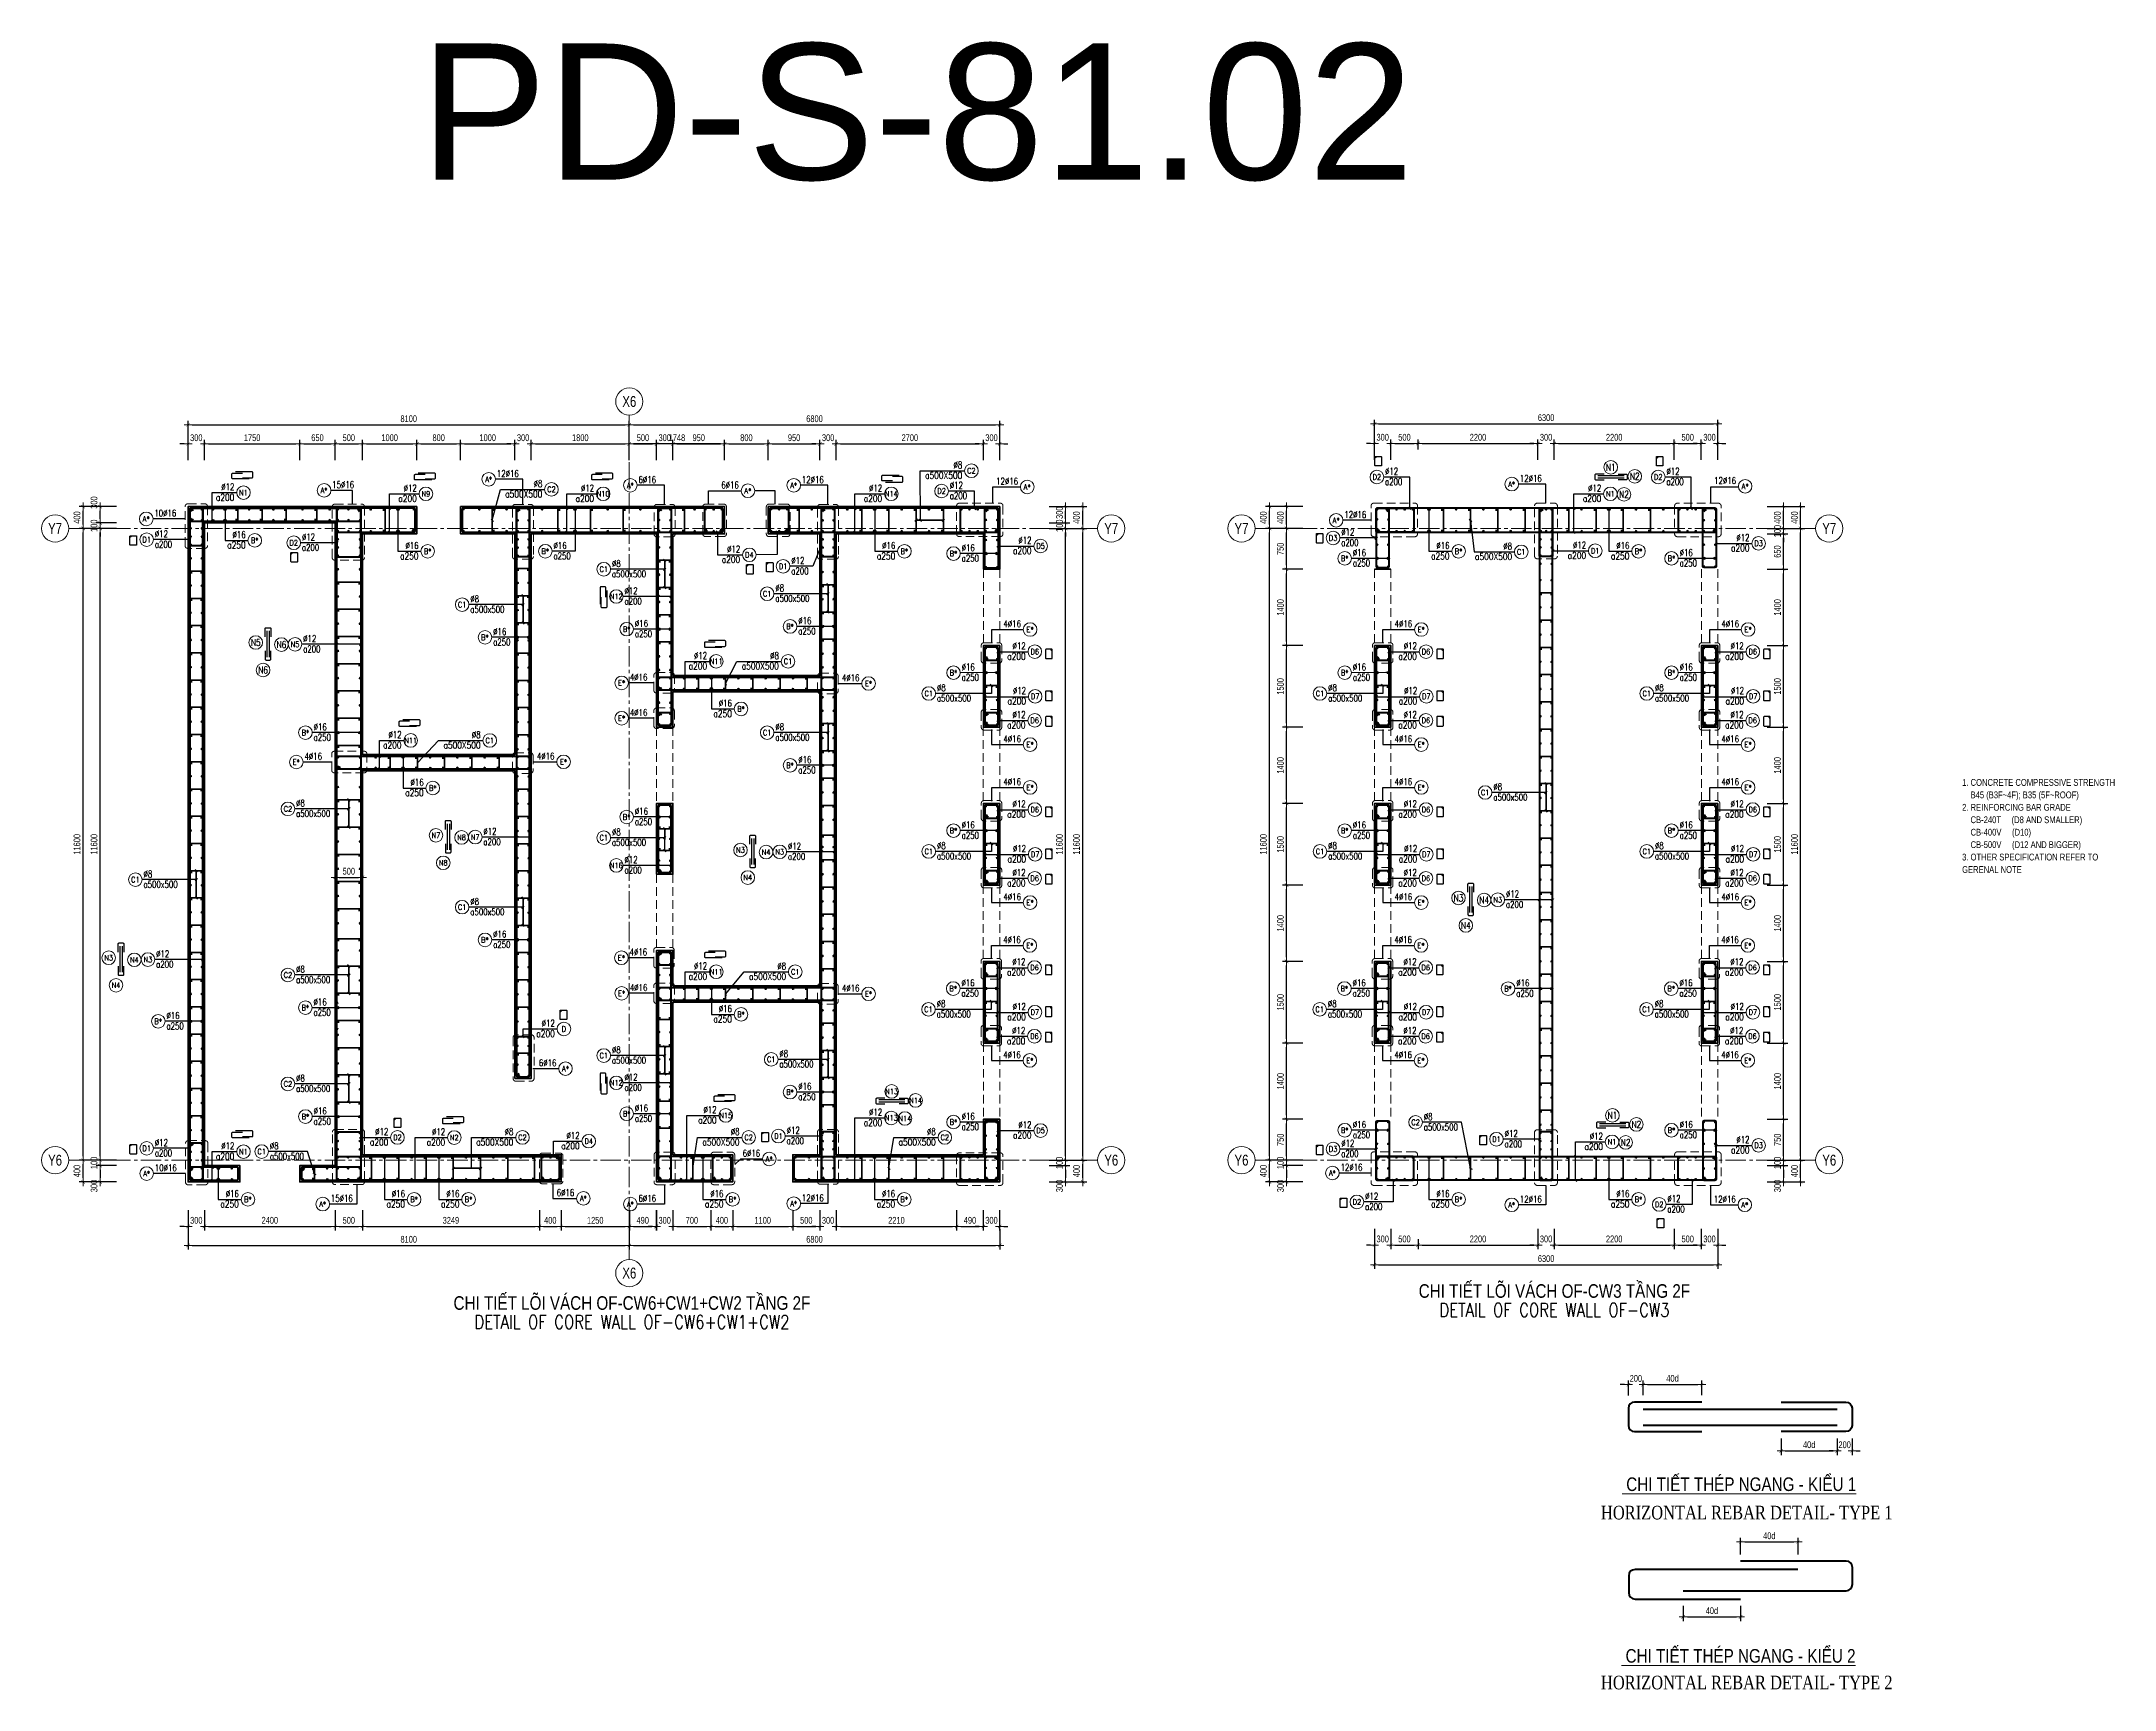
# Model space of a CAD drawing. Header units: millimetres. Extents: x 738475 to 1279438, y -34239 to 156422.
# Drawn here: x 1150913 to 1188973, y 126160 to 156422 of the extents above; entities that cross this region are included whole.
import ezdxf
from ezdxf.enums import TextEntityAlignment as Align

# ---------------------------------------------------------------- set-up
doc = ezdxf.new("R2010")
doc.units = ezdxf.units.MM
doc.header["$MEASUREMENT"] = 0
for name, pattern in [('HIDDEN', [9.525, 6.35, -3.175]), ('HIDDEN2', [4.7625, 3.175, -1.5875]), ('OF_Grid_1$0$CENTER2', [1.125, 0.75, -0.125, 0.125, -0.125])]:
    doc.linetypes.add(name, pattern=pattern)
doc.layers.get('0').update_dxf_attribs({"lineweight": 20})
doc.layers.get('Defpoints').update_dxf_attribs({"color": 151, "lineweight": 9})
for name, color, linetype in [('Hidden', 9, 'HIDDEN'), ('Leader', 6, 'Continuous'), ('Ligature', 1, 'Continuous'), ('Reinforcement', 4, 'Continuous'), ('TIT1', 3, 'Continuous')]:
    doc.layers.add(name, color=color, linetype=linetype)
for name, color, linetype, lineweight in [('KC-LEADER', 153, 'Continuous', 18), ('KC-THEP', 6, 'Continuous', 40), ('NDC_S_ANNO', 7, 'Continuous', 20), ('NDC_S_BEAM', 3, 'HIDDEN2', 20), ('NDC_S_DIM', 1, 'Continuous', 15), ('NDC_S_ENG TEXT', 2, 'Continuous', 20), ('NDC_S_ENG TITLE', 3, 'Continuous', 20), ('NDC_S_HIDDEN', 8, 'HIDDEN2', 13), ('NDC_S_LEADER', 1, 'Continuous', 15), ('NDC_S_REBAR', 4, 'Continuous', 35), ('NDC_S_STIRRUP', 4, 'Continuous', 40), ('NDC_S_TEXT SYMBOL', 7, 'Continuous', 20), ('NDC_S_VN TEXT', 7, 'Continuous', 20), ('NDC_S_VN TITLE', 6, 'Continuous', 35), ('NDC_S_WALL', 6, 'Continuous', 35), ('OF_Core wall_1.2(B1-19F)$0$NDC_S_WALL', 6, 'Continuous', 35), ('OF_Grid_1$0$NDC_S_AXIS', 5, 'OF_Grid_1$0$CENTER2', 13), ('OF_Grid_1$0$NDC_S_SYMBOL', 1, 'Continuous', 15), ('OF_Grid_1$0$NDC_S_TEXT SYMBOL', 7, 'Continuous', 20)]:
    doc.layers.add(name, color=color, linetype=linetype, lineweight=lineweight)
doc.styles.add('ARIAL', font='arial.ttf', dxfattribs={"width": 0.8})
doc.styles.add('NDC_ANNO', font='', dxfattribs={"width": 0.8})
doc.styles.add('NDC_ARIAL', font='arial.ttf', dxfattribs={"width": 0.85})
doc.styles.add('NDC_DIM', font='', dxfattribs={"width": 0.75})
doc.styles.add('NDC_EN TXT', font='romans.shx', dxfattribs={"width": 0.8})
doc.styles.add('NDC_VIE TXT', font='arial.ttf', dxfattribs={"width": 0.8})
doc.styles.add('OF_Grid_1$0$NDC_ANNO', font='', dxfattribs={"width": 0.8})
doc.styles.get("Standard").update_dxf_attribs({"font": 'arial.ttf'})
doc.styles.add('VNTIMEH', font='vntimeh.shx', dxfattribs={"width": 0.8, "bigfont": 'vns.shx'})
doc.styles.get('NDC_ANNO').set_extended_font_data('Dotum')
doc.styles.get('NDC_DIM').set_extended_font_data('Dotum')
doc.styles.get('OF_Grid_1$0$NDC_ANNO').set_extended_font_data('Dotum')
doc.dimstyles.new('NDC_1-50', dxfattribs={"dimscale": 50, "dimtxt": 2.5, "dimasz": 1, "dimexe": 1.5, "dimexo": 0, "dimgap": 0.8, "dimtad": 1, "dimdec": 0, "dimdsep": 46, "dimtxsty": 'NDC_ARIAL', "dimblk": 'DIMMARK', "dimcen": 49999.938995, "dimdle": 1.5, "dimclrd": 1, "dimclre": 1, "dimclrt": 3, "dimadec": 0, "dimazin": 0, "dimtfac": 1, "dimtdec": 0, "dimtix": 1, "dimtmove": 2, "dimatfit": 3, "dimfxl": 1, "dimarcsym": 0})
doc.dimstyles.new('NDC_dim_25', dxfattribs={"dimscale": 25, "dimtxt": 2.5, "dimasz": 1.5, "dimexe": 1.5, "dimexo": 2.5, "dimgap": 1, "dimtad": 1, "dimdec": 0, "dimzin": 0, "dimdsep": 46, "dimtxsty": 'NDC_DIM', "dimblk": 'DIMMARK', "dimcen": 0.09, "dimdle": 1.2, "dimclrd": 1, "dimclre": 1, "dimclrt": 3, "dimadec": 0, "dimazin": 0, "dimtfac": 1, "dimtdec": 0, "dimtix": 1, "dimtofl": 0, "dimtmove": 0, "dimatfit": 3, "dimfxl": 6, "dimfxlon": 1, "dimtolj": 1, "dimtzin": 0, "dimarcsym": 0})
doc.dimstyles.new('NDC_dim_30', dxfattribs={"dimscale": 30, "dimtxt": 2.5, "dimasz": 1.5, "dimexe": 1.5, "dimexo": 2.5, "dimgap": 1, "dimtad": 1, "dimdec": 0, "dimzin": 0, "dimdsep": 46, "dimtxsty": 'NDC_DIM', "dimblk": 'DIMMARK', "dimcen": 0.09, "dimdle": 1.2, "dimclrd": 1, "dimclre": 1, "dimclrt": 3, "dimadec": 0, "dimazin": 0, "dimtfac": 1, "dimtdec": 0, "dimtix": 1, "dimtofl": 0, "dimtmove": 0, "dimatfit": 3, "dimfxl": 6, "dimfxlon": 1, "dimtolj": 1, "dimtzin": 0, "dimarcsym": 0})
doc.dimstyles.new('NDC_dim_50', dxfattribs={"dimscale": 50, "dimtxt": 2.5, "dimasz": 1.5, "dimexe": 1.5, "dimexo": 2.5, "dimgap": 1, "dimtad": 1, "dimdec": 0, "dimzin": 0, "dimdsep": 46, "dimtxsty": 'NDC_DIM', "dimblk": 'DIMMARK', "dimcen": 0.09, "dimdle": 1.2, "dimclrd": 1, "dimclre": 1, "dimclrt": 3, "dimadec": 0, "dimazin": 0, "dimtfac": 1, "dimtdec": 0, "dimtix": 1, "dimtofl": 0, "dimtmove": 0, "dimatfit": 3, "dimfxl": 6, "dimfxlon": 1, "dimtolj": 1, "dimtzin": 0, "dimarcsym": 0})

msp = doc.modelspace()

# ---------------------------------------------------------------- texts
at = {"layer": 'NDC_S_ENG TEXT'}
msp.add_text('PD-S-81.02', height=2500, dxfattribs=at).set_placement((1157862.846, 153884.515))
at = {"layer": 'NDC_S_ENG TITLE', "style": 'VNTIMEH', "width": 0.8}
for s, p in [('horizontal rebar detail- type 1', (1179544.233, 129283.766)), ('horizontal rebar detail- type 2', (1179544.233, 126163.424))]:
    msp.add_text(s, height=250, dxfattribs=at).set_placement(p)
at = {"layer": 'NDC_S_VN TEXT', "style": 'ARIAL', "width": 0.8}
for s, p in [('%%u CHI TIẾT THÉP NGANG - KIỂU 1', (1179930.986, 129804.906)), ('%%u CHI TIẾT THÉP NGANG - KIỂU 2', (1179918.616, 126652.989))]:
    msp.add_text(s, height=250, dxfattribs=at).set_placement(p)
at = {"layer": 'NDC_S_VN TEXT', "color": 7, "style": 'NDC_EN TXT', "width": 0.8}
for tag, height, p in [('N1', 125, (1179724.18, 148602.385)), ('N2', 125, (1180164.282, 148436.628)), ('N2', 125, (1179967.452, 148105.114)), ('N5', 125, (1154847.657, 145385.173)), ('N6', 125, (1155318.626, 145347.013)), ('N6', 125, (1154982.105, 144880.17)), ('N7', 100, (1158155.712, 141844.655)), ('N8', 100, (1158626.681, 141806.495)), ('N3', 100, (1163746.857, 141574.358)), ('N4', 100, (1164217.826, 141536.198)), ('N8', 100, (1158290.16, 141339.652)), ('N4', 100, (1163881.305, 141069.355)), ('N3', 125, (1176928.752, 140694.528)), ('N4', 125, (1177399.721, 140656.368)), ('N4', 125, (1177063.2, 140189.525)), ('N3', 100, (1152147.657, 139596.445)), ('N4', 100, (1152618.626, 139558.285)), ('N4', 100, (1152282.105, 139091.442)), ('N13', 100, (1166522.344, 137142.385)), ('N14', 100, (1166962.445, 136976.628)), ('N14', 100, (1166765.615, 136645.114)), ('N1', 125, (1179754.685, 136702.385)), ('N2', 125, (1179997.956, 136205.114)), ('N2', 125, (1180194.786, 136536.628))]:
    msp.add_attdef(tag, text='3', height=height, dxfattribs=at).set_placement(p, align=Align.MIDDLE)
at = {"layer": 'TIT1', "insert": (1186174.92, 142878.551), "char_height": 125, "width": 2836.52683, "attachment_point": 1, "line_spacing_factor": 1.096296, "style": 'ARIAL'}
msp.add_mtext('\\A1;1. CONCRETE COMPRESSIVE STRENGTH\\P    B45 (B3F~4F); B35 (5F~ROOF)\\P2. REINFORCING BAR GRADE\\P    CB-240T     (D8 AND SMALLER)\\P    CB-400V     (D10)\\P    CB-500V     (D12 AND BIGGER)\\P3. OTHER SPECIFICATION REFER TO GERENAL NOTE ', dxfattribs=at)

# ---------------------------------------------------------------- blocks, each defined once
blk = doc.blocks.new('THEP')
at = {"layer": 'KC-LEADER', "color": 6}
blk.add_circle((0, 0), 14, dxfattribs=at)
at = {"layer": 'KC-THEP'}
for p, q in [((-14, 0), (14, 0)), ((10, 10), (-10, -10)), ((-10, 10), (10, -10)), ((0, 14), (0, -14))]:
    blk.add_line(p, q, dxfattribs=at)
blk = doc.blocks.new('DIMMARK')
at = {"layer": 'NDC_S_DIM', "color": 1}
blk.add_line((-1.5, 0), (1, 0), dxfattribs=at)
at = {"layer": 'NDC_S_DIM', "color": 2, "const_width": 0.1}
blk.add_lwpolyline([(-0.42, -0.42), (0.42, 0.42)], dxfattribs=at)
blk = doc.blocks.new('*U13')
blk.add_circle((-2.5, 0), 2.5)
at = {"layer": 'NDC_S_VN TEXT', "color": 7, "style": 'NDC_EN TXT', "width": 0.8}
blk.add_attdef('SH2', text='', height=2, dxfattribs=at).set_placement((-2.5, 0), align=Align.MIDDLE)
at = {"layer": 'NDC_S_VN TEXT', "color": 3, "style": 'NDC_EN TXT', "width": 0.75}
blk.add_attdef('DK1', (0.5, 0.85), '', height=2.5, dxfattribs=at)
blk = doc.blocks.new('*U9')
blk.add_circle((2.5, 0), 2.5)
at = {"layer": 'NDC_S_VN TEXT', "color": 3, "style": 'NDC_EN TXT', "width": 0.75}
blk.add_attdef('DK2', text='', height=2.5, dxfattribs=at).set_placement((-0.85, 0.85), align=Align.RIGHT)
at = {"layer": 'NDC_S_VN TEXT', "color": 7, "style": 'NDC_EN TXT', "width": 0.8}
blk.add_attdef('SH3', text='', height=2, dxfattribs=at).set_placement((2.5, 0), align=Align.MIDDLE)
blk = doc.blocks.new('*U10')
blk.add_circle((2.5, 0), 2.5)
at = {"layer": 'NDC_S_VN TEXT', "color": 3, "style": 'NDC_EN TXT'}
for tag, width, p in [('DK2', 0.75, (-0.85, 0.85)), ('KC2', 0.8, (-0.85, -2.97))]:
    blk.add_attdef(tag, text='', height=2.5, dxfattribs=dict(at, width=width)).set_placement(p, align=Align.RIGHT)
at = {"layer": 'NDC_S_VN TEXT', "color": 7, "style": 'NDC_EN TXT', "width": 0.8}
blk.add_attdef('SH3', text='', height=2, dxfattribs=at).set_placement((2.5, 0), align=Align.MIDDLE)
blk = doc.blocks.new('*U12')
blk.add_circle((-2.5, 0), 2.5)
at = {"layer": 'NDC_S_VN TEXT', "color": 7, "style": 'NDC_EN TXT', "width": 0.8}
blk.add_attdef('SH2', text='', height=2, dxfattribs=at).set_placement((-2.5, 0), align=Align.MIDDLE)
at = {"layer": 'NDC_S_VN TEXT', "color": 3, "style": 'NDC_EN TXT', "width": 0.75}
for tag, p in [('DK1', (0.5, 0.85)), ('KC1', (0.5, -2.97))]:
    blk.add_attdef(tag, p, '', height=2.5, dxfattribs=at)
blk = doc.blocks.new('A$C72321851')
at = {"layer": 'Ligature'}
for points in [[(-61, -129), (-61, 171, -0.414214), (-43, 189), (26, 189, -0.414214), (43, 171), (43, -4)], [(-40, -4), (-40, -180, 0.414214), (-22, -197), (47, -197, 0.414214), (65, -180), (65, 121)]]:
    blk.add_lwpolyline(points, format="xyb", dxfattribs=at)
blk = doc.blocks.new('A$C7BC65A55')
at = {"layer": 'Ligature'}
for p, q in [((-15, 372, 0), (-15, 39, 0)), ((15, 372, 0), (15, 39, 0))]:
    blk.add_line(p, q, dxfattribs=at)
for points in [[(-36, 297), (-36, 401, -0.414214), (-24, 413), (24, 413, -0.414214), (36, 401), (36, 297)], [(-36, 117), (-36, 12, 0.414214), (-24, 0), (24, 0, 0.414214), (36, 12), (36, 117)]]:
    blk.add_lwpolyline(points, format="xyb", dxfattribs=at)
blk = doc.blocks.new('*U11')
blk.add_circle((-2.5, 0), 2.5)
at = {"layer": 'NDC_S_VN TEXT', "color": 7, "style": 'NDC_EN TXT', "width": 0.8}
blk.add_attdef('SH2', text='', height=2, dxfattribs=at).set_placement((-2.5, 0), align=Align.MIDDLE)
at = {"layer": 'NDC_S_VN TEXT', "color": 3, "style": 'NDC_EN TXT', "width": 0.75}
for tag, p in [('DK1', (0.5, 0.85)), ('KC1', (0.5, -2.97))]:
    blk.add_attdef(tag, p, '', height=2.5, dxfattribs=at)
blk = doc.blocks.new('*D100')
at = {"layer": 'Defpoints', "color": 0, "transparency": 16777216}
for p in [(1156306, 140881), (1156806, 141072), (1156806, 140881)]:
    blk.add_point(p, dxfattribs=at)
at = {"layer": 'NDC_S_DIM', "color": 1, "lineweight": -2, "transparency": 16777216}
for p, q in [((1156306, 141006), (1156306, 141147)), ((1156381, 141072), (1156731, 141072)), ((1156806, 141006), (1156806, 141147))]:
    blk.add_line(p, q, dxfattribs=at)
at = {"layer": 'NDC_S_DIM', "color": 1, "lineweight": -2, "transparency": 16777216, "xscale": 75, "yscale": 75, "zscale": 75, "rotation": 180}
blk.add_blockref('DIMMARK', (1156306, 141072), dxfattribs=at)
at = {"layer": 'NDC_S_DIM', "color": 1, "lineweight": -2, "transparency": 16777216, "xscale": 75, "yscale": 75, "zscale": 75}
blk.add_blockref('DIMMARK', (1156806, 141072), dxfattribs=at)
at = {"layer": 'NDC_S_DIM', "color": 3, "transparency": 16777216, "insert": (1156556, 141185), "char_height": 125, "attachment_point": 5, "style": 'NDC_DIM'}
blk.add_mtext('\\A1;500', dxfattribs=at)
blk = doc.blocks.new('*U93')
at = {"layer": 'KC-THEP', "xscale": -1, "rotation": 170.331435563619}
blk.add_blockref('THEP', (0, 0), dxfattribs=at)
blk = doc.blocks.new('*U92')
at = {"layer": 'NDC_S_HIDDEN', "color": 0, "linetype": 'ByBlock', "lineweight": -2, "transparency": 16777216}
for p in [(0, 0), (250, 0), (500, 0), (750, 0), (1000, 0), (1250, 0), (1500, 0), (1750, 0), (2000, 0), (2250, 0)]:
    blk.add_blockref('*U93', p, dxfattribs=at)
blk = doc.blocks.new('*U95')
at = {"layer": 'KC-THEP', "xscale": -1, "rotation": 170.331435563619}
blk.add_blockref('THEP', (0, 0), dxfattribs=at)
blk = doc.blocks.new('*U94')
at = {"layer": 'NDC_S_HIDDEN', "color": 0, "linetype": 'ByBlock', "lineweight": -2, "transparency": 16777216}
for p in [(0, 0), (250, 0), (500, 0), (750, 0), (1000, 0), (1250, 0), (1500, 0), (1750, 0), (2000, 0), (2250, 0)]:
    blk.add_blockref('*U95', p, dxfattribs=at)
blk = doc.blocks.new('*U97')
at = {"layer": 'NDC_S_REBAR'}
blk.add_lwpolyline([(-15, -75), (-15, -100, 1), (15, -100), (15, 100, 1), (-15, 100), (-15, 75)], format="xyb", dxfattribs=at)
blk = doc.blocks.new('*U96')
at = {"layer": 'NDC_S_HIDDEN', "color": 0, "linetype": 'ByBlock', "lineweight": -2, "transparency": 16777216}
for p in [(0, 0), (500, 0), (1000, 0), (1500, 0), (2000, 0)]:
    blk.add_blockref('*U97', p, dxfattribs=at)
blk = doc.blocks.new('*U87')
at = {"layer": 'KC-THEP', "rotation": 9.66856443638095}
for p in [(0, 99), (0, -99)]:
    blk.add_blockref('THEP', p, dxfattribs=at)
blk = doc.blocks.new('*U86')
at = {"layer": 'NDC_S_HIDDEN', "color": 0, "linetype": 'ByBlock', "lineweight": -2, "transparency": 16777216}
for p in [(0, 0), (250, 0), (500, 0), (750, 0), (1000, 0), (1250, 0), (1500, 0), (1750, 0), (2000, 0), (2250, 0), (2500, 0)]:
    blk.add_blockref('*U87', p, dxfattribs=at)
blk = doc.blocks.new('*U89')
at = {"layer": 'NDC_S_REBAR'}
blk.add_lwpolyline([(-15, -75), (-15, -100, 1), (15, -100), (15, 100, 1), (-15, 100), (-15, 75)], format="xyb", dxfattribs=at)
blk = doc.blocks.new('*U88')
at = {"layer": 'NDC_S_HIDDEN', "color": 0, "linetype": 'ByBlock', "lineweight": -2, "transparency": 16777216}
for p in [(0, 0), (500, 0), (1000, 0), (1500, 0), (2000, 0)]:
    blk.add_blockref('*U89', p, dxfattribs=at)
blk = doc.blocks.new('*U91')
at = {"layer": 'KC-THEP', "rotation": 189.6685644363809}
blk.add_blockref('THEP', (-104, 0), dxfattribs=at)
at = {"layer": 'KC-THEP', "xscale": -1, "rotation": 170.331435563619}
blk.add_blockref('THEP', (104, 0), dxfattribs=at)
blk = doc.blocks.new('*U90')
at = {"layer": 'NDC_S_HIDDEN', "color": 0, "linetype": 'ByBlock', "lineweight": -2, "transparency": 16777216}
for p in [(0, 1200), (0, 1000), (0, 800), (0, 600), (0, 400), (0, 200), (0, 0)]:
    blk.add_blockref('*U91', p, dxfattribs=at)
blk = doc.blocks.new('*U83')
at = {"layer": 'KC-THEP', "rotation": 9.66856443638095}
for p in [(0, 99), (0, -99)]:
    blk.add_blockref('THEP', p, dxfattribs=at)
blk = doc.blocks.new('*U82')
at = {"layer": 'NDC_S_HIDDEN', "color": 0, "linetype": 'ByBlock', "lineweight": -2, "transparency": 16777216}
for p in [(0, 0), (250, 0), (500, 0), (750, 0), (1000, 0), (1250, 0), (1500, 0), (1750, 0), (2000, 0), (2250, 0), (2500, 0)]:
    blk.add_blockref('*U83', p, dxfattribs=at)
blk = doc.blocks.new('*U85')
at = {"layer": 'NDC_S_REBAR'}
blk.add_lwpolyline([(-15, -75), (-15, -100, 1), (15, -100), (15, 100, 1), (-15, 100), (-15, 75)], format="xyb", dxfattribs=at)
blk = doc.blocks.new('*U84')
at = {"layer": 'NDC_S_HIDDEN', "color": 0, "linetype": 'ByBlock', "lineweight": -2, "transparency": 16777216}
for p in [(0, 0), (500, 0), (1000, 0), (1500, 0), (2000, 0)]:
    blk.add_blockref('*U85', p, dxfattribs=at)
blk = doc.blocks.new('*U75')
at = {"layer": 'KC-THEP', "xscale": -1, "rotation": 170.331435563619}
blk.add_blockref('THEP', (0, 200), dxfattribs=at)
at = {"layer": 'KC-THEP', "rotation": 9.668564436380946}
blk.add_blockref('THEP', (0, -200), dxfattribs=at)
blk = doc.blocks.new('*U74')
at = {"layer": 'NDC_S_HIDDEN', "color": 0, "linetype": 'ByBlock', "lineweight": -2, "transparency": 16777216}
for p in [(0, 0), (250, 0), (500, 0), (750, 0), (1000, 0), (1250, 0), (1500, 0), (1750, 0)]:
    blk.add_blockref('*U75', p, dxfattribs=at)
blk = doc.blocks.new('*U77')
at = {"layer": 'KC-THEP', "xscale": -1, "rotation": 170.331435563619}
blk.add_blockref('THEP', (0, 200), dxfattribs=at)
at = {"layer": 'KC-THEP', "rotation": 9.668564436380946}
blk.add_blockref('THEP', (0, -200), dxfattribs=at)
blk = doc.blocks.new('*U76')
at = {"layer": 'NDC_S_HIDDEN', "color": 0, "linetype": 'ByBlock', "lineweight": -2, "transparency": 16777216}
for p in [(0, 0), (250, 0)]:
    blk.add_blockref('*U77', p, dxfattribs=at)
blk = doc.blocks.new('*U79')
at = {"layer": 'NDC_S_REBAR'}
blk.add_lwpolyline([(-15, 175), (-15, 200, -1), (15, 200), (15, -200, -1), (-15, -200), (-15, -175)], format="xyb", dxfattribs=at)
blk = doc.blocks.new('*U78')
at = {"layer": 'NDC_S_HIDDEN', "color": 0, "linetype": 'ByBlock', "lineweight": -2, "transparency": 16777216}
for p in [(0, 0), (500, 0), (1000, 0), (1500, 0)]:
    blk.add_blockref('*U79', p, dxfattribs=at)
blk = doc.blocks.new('*U81')
at = {"layer": 'KC-THEP', "xscale": -1, "rotation": 170.331435563619}
blk.add_blockref('THEP', (0, 200), dxfattribs=at)
at = {"layer": 'KC-THEP', "rotation": 9.668564436380946}
blk.add_blockref('THEP', (0, -200), dxfattribs=at)
blk = doc.blocks.new('*U80')
at = {"layer": 'NDC_S_HIDDEN', "color": 0, "linetype": 'ByBlock', "lineweight": -2, "transparency": 16777216}
for p in [(0, 0), (250, 0), (500, 0), (750, 0), (1000, 0), (1250, 0), (1500, 0), (1750, 0)]:
    blk.add_blockref('*U81', p, dxfattribs=at)
blk = doc.blocks.new('*U73')
at = {"layer": 'NDC_S_REBAR'}
blk.add_lwpolyline([(-15, 175), (-15, 200, -1), (15, 200), (15, -200, -1), (-15, -200), (-15, -175)], format="xyb", dxfattribs=at)
blk = doc.blocks.new('*U72')
at = {"layer": 'NDC_S_HIDDEN', "color": 0, "linetype": 'ByBlock', "lineweight": -2, "transparency": 16777216}
for p in [(0, 0), (500, 0), (1000, 0), (1500, 0)]:
    blk.add_blockref('*U73', p, dxfattribs=at)
blk = doc.blocks.new('*U99')
at = {"layer": 'KC-THEP', "rotation": 9.668564436380946}
blk.add_blockref('THEP', (-100, 0), dxfattribs=at)
at = {"layer": 'KC-THEP', "xscale": -1, "rotation": 350.3314355636191}
blk.add_blockref('THEP', (100, 0), dxfattribs=at)
blk = doc.blocks.new('*U98')
at = {"layer": 'OF_Core wall_1.2(B1-19F)$0$NDC_S_WALL', "color": 0, "linetype": 'ByBlock', "lineweight": -2, "transparency": 16777216}
for p in [(0, 0), (0, -250), (0, -500), (0, -750), (0, -1000)]:
    blk.add_blockref('*U99', p, dxfattribs=at)
blk = doc.blocks.new('*D152')
at = {"layer": 'Defpoints', "color": 0, "transparency": 16777216}
for p in [(1153906, 136491), (1153606, 136191), (1153906, 134663)]:
    blk.add_point(p, dxfattribs=at)
at = {"layer": 'NDC_S_DIM', "color": 1, "lineweight": -2, "transparency": 16777216}
for p, q in [((1153606, 134963), (1153606, 134588)), ((1153906, 134963), (1153906, 134588)), ((1153531, 134663), (1153456, 134663)), ((1153981, 134663), (1154056, 134663))]:
    blk.add_line(p, q, dxfattribs=at)
at = {"layer": 'NDC_S_DIM', "color": 1, "lineweight": -2, "transparency": 16777216, "xscale": 75, "yscale": 75, "zscale": 75}
blk.add_blockref('DIMMARK', (1153606, 134663), dxfattribs=at)
at = {"layer": 'NDC_S_DIM', "color": 1, "lineweight": -2, "transparency": 16777216, "xscale": 75, "yscale": 75, "zscale": 75, "rotation": 180}
blk.add_blockref('DIMMARK', (1153906, 134663), dxfattribs=at)
at = {"layer": 'NDC_S_DIM', "color": 3, "transparency": 16777216, "insert": (1153756, 134775), "char_height": 125, "attachment_point": 5, "style": 'NDC_DIM'}
blk.add_mtext('\\A1;300', dxfattribs=at)
blk = doc.blocks.new('*D153')
at = {"layer": 'Defpoints', "color": 0, "transparency": 16777216}
for p in [(1153906, 136491), (1156306, 136491), (1156306, 134663)]:
    blk.add_point(p, dxfattribs=at)
at = {"layer": 'NDC_S_DIM', "color": 1, "lineweight": -2, "transparency": 16777216}
for p, q in [((1153906, 134963), (1153906, 134588)), ((1156306, 134963), (1156306, 134588)), ((1153981, 134663), (1156231, 134663))]:
    blk.add_line(p, q, dxfattribs=at)
at = {"layer": 'NDC_S_DIM', "color": 1, "lineweight": -2, "transparency": 16777216, "xscale": 75, "yscale": 75, "zscale": 75, "rotation": 180}
blk.add_blockref('DIMMARK', (1153906, 134663), dxfattribs=at)
at = {"layer": 'NDC_S_DIM', "color": 1, "lineweight": -2, "transparency": 16777216, "xscale": 75, "yscale": 75, "zscale": 75}
blk.add_blockref('DIMMARK', (1156306, 134663), dxfattribs=at)
at = {"layer": 'NDC_S_DIM', "color": 3, "transparency": 16777216, "insert": (1155106, 134775), "char_height": 125, "attachment_point": 5, "style": 'NDC_DIM'}
blk.add_mtext('\\A1;2400', dxfattribs=at)
blk = doc.blocks.new('*D122')
at = {"layer": 'Defpoints', "color": 0, "transparency": 16777216}
for p in [(1156806, 136691), (1156306, 136491), (1156806, 134663)]:
    blk.add_point(p, dxfattribs=at)
at = {"layer": 'NDC_S_DIM', "color": 1, "lineweight": -2, "transparency": 16777216}
for p, q in [((1156306, 134963), (1156306, 134588)), ((1156806, 134963), (1156806, 134588)), ((1156381, 134663), (1156731, 134663))]:
    blk.add_line(p, q, dxfattribs=at)
at = {"layer": 'NDC_S_DIM', "color": 1, "lineweight": -2, "transparency": 16777216, "xscale": 75, "yscale": 75, "zscale": 75, "rotation": 180}
blk.add_blockref('DIMMARK', (1156306, 134663), dxfattribs=at)
at = {"layer": 'NDC_S_DIM', "color": 1, "lineweight": -2, "transparency": 16777216, "xscale": 75, "yscale": 75, "zscale": 75}
blk.add_blockref('DIMMARK', (1156806, 134663), dxfattribs=at)
at = {"layer": 'NDC_S_DIM', "color": 3, "transparency": 16777216, "insert": (1156556, 134775), "char_height": 125, "attachment_point": 5, "style": 'NDC_DIM'}
blk.add_mtext('\\A1;500', dxfattribs=at)
blk = doc.blocks.new('*D123')
at = {"layer": 'Defpoints', "color": 0, "transparency": 16777216}
for p in [(1151991, 147480), (1154235, 147480), (1154345, 135880)]:
    blk.add_point(p, dxfattribs=at)
at = {"layer": 'NDC_S_DIM', "color": 1, "lineweight": -2, "transparency": 16777216}
for p, q in [((1152291, 147480), (1151916, 147480)), ((1151991, 135955), (1151991, 147405)), ((1152291, 135880), (1151916, 135880))]:
    blk.add_line(p, q, dxfattribs=at)
at = {"layer": 'NDC_S_DIM', "color": 1, "lineweight": -2, "transparency": 16777216, "xscale": 75, "yscale": 75, "zscale": 75}
for p, rotation in [((1151991, 147480), 90), ((1151991, 135880), 270)]:
    blk.add_blockref('DIMMARK', p, dxfattribs=dict(at, rotation=rotation))
at = {"layer": 'NDC_S_DIM', "color": 3, "transparency": 16777216, "insert": (1151879, 141680), "char_height": 125, "attachment_point": 5, "rotation": 90, "style": 'NDC_DIM'}
blk.add_mtext('\\A1;11600', dxfattribs=at)
blk = doc.blocks.new('*D124')
at = {"layer": 'Defpoints', "color": 0, "transparency": 16777216}
for p in [(1153906, 149032), (1153606, 147699), (1153906, 147399)]:
    blk.add_point(p, dxfattribs=at)
at = {"layer": 'NDC_S_DIM', "color": 1, "lineweight": -2, "transparency": 16777216}
for p, q in [((1153531, 149032), (1153456, 149032)), ((1153606, 148732), (1153606, 149107)), ((1153906, 148732), (1153906, 149107)), ((1153981, 149032), (1154056, 149032))]:
    blk.add_line(p, q, dxfattribs=at)
at = {"layer": 'NDC_S_DIM', "color": 1, "lineweight": -2, "transparency": 16777216, "xscale": 75, "yscale": 75, "zscale": 75}
blk.add_blockref('DIMMARK', (1153606, 149032), dxfattribs=at)
at = {"layer": 'NDC_S_DIM', "color": 1, "lineweight": -2, "transparency": 16777216, "xscale": 75, "yscale": 75, "zscale": 75, "rotation": 180}
blk.add_blockref('DIMMARK', (1153906, 149032), dxfattribs=at)
at = {"layer": 'NDC_S_DIM', "color": 3, "transparency": 16777216, "insert": (1153756, 149145), "char_height": 125, "attachment_point": 5, "style": 'NDC_DIM'}
blk.add_mtext('\\A1;300', dxfattribs=at)
blk = doc.blocks.new('*D125')
at = {"layer": 'Defpoints', "color": 0, "transparency": 16777216}
for p in [(1161706, 135480), (1153606, 134866), (1161706, 134314)]:
    blk.add_point(p, dxfattribs=at)
at = {"layer": 'NDC_S_DIM', "color": 1, "lineweight": -2, "transparency": 16777216}
for p, q in [((1153606, 134614), (1153606, 134239)), ((1161706, 134614), (1161706, 134239)), ((1153681, 134314), (1161631, 134314))]:
    blk.add_line(p, q, dxfattribs=at)
at = {"layer": 'NDC_S_DIM', "color": 1, "lineweight": -2, "transparency": 16777216, "xscale": 75, "yscale": 75, "zscale": 75, "rotation": 180}
blk.add_blockref('DIMMARK', (1153606, 134314), dxfattribs=at)
at = {"layer": 'NDC_S_DIM', "color": 1, "lineweight": -2, "transparency": 16777216, "xscale": 75, "yscale": 75, "zscale": 75}
blk.add_blockref('DIMMARK', (1161706, 134314), dxfattribs=at)
at = {"layer": 'NDC_S_DIM', "color": 3, "transparency": 16777216, "insert": (1157656, 134426), "char_height": 125, "attachment_point": 5, "style": 'NDC_DIM'}
blk.add_mtext('\\A1;8100', dxfattribs=at)
blk = doc.blocks.new('*D126')
at = {"layer": 'Defpoints', "color": 0, "ltscale": 200, "transparency": 16777216}
for p in [(1156806, 136691), (1160055, 135574), (1160055, 134663)]:
    blk.add_point(p, dxfattribs=at)
at = {"layer": 'NDC_S_DIM', "color": 1, "lineweight": -2, "ltscale": 200, "transparency": 16777216}
for p, q in [((1156806, 134963), (1156806, 134588)), ((1160055, 134963), (1160055, 134588)), ((1156881, 134663), (1159980, 134663))]:
    blk.add_line(p, q, dxfattribs=at)
at = {"layer": 'NDC_S_DIM', "color": 1, "lineweight": -2, "ltscale": 200, "transparency": 16777216, "xscale": 75, "yscale": 75, "zscale": 75, "rotation": 180}
blk.add_blockref('DIMMARK', (1156806, 134663), dxfattribs=at)
at = {"layer": 'NDC_S_DIM', "color": 1, "lineweight": -2, "ltscale": 200, "transparency": 16777216, "xscale": 75, "yscale": 75, "zscale": 75}
blk.add_blockref('DIMMARK', (1160055, 134663), dxfattribs=at)
at = {"layer": 'NDC_S_DIM', "color": 3, "ltscale": 200, "transparency": 16777216, "insert": (1158431, 134775), "char_height": 125, "attachment_point": 5, "style": 'NDC_DIM'}
blk.add_mtext('\\A1;3249', dxfattribs=at)
blk = doc.blocks.new('*D127')
at = {"layer": 'Defpoints', "color": 0, "ltscale": 200, "transparency": 16777216}
for p in [(1160055, 135574), (1160455, 135480), (1160455, 134663)]:
    blk.add_point(p, dxfattribs=at)
at = {"layer": 'NDC_S_DIM', "color": 1, "lineweight": -2, "ltscale": 200, "transparency": 16777216}
for p, q in [((1160055, 134963), (1160055, 134588)), ((1160455, 134963), (1160455, 134588)), ((1160130, 134663), (1160380, 134663))]:
    blk.add_line(p, q, dxfattribs=at)
at = {"layer": 'NDC_S_DIM', "color": 1, "lineweight": -2, "ltscale": 200, "transparency": 16777216, "xscale": 75, "yscale": 75, "zscale": 75, "rotation": 180}
blk.add_blockref('DIMMARK', (1160055, 134663), dxfattribs=at)
at = {"layer": 'NDC_S_DIM', "color": 1, "lineweight": -2, "ltscale": 200, "transparency": 16777216, "xscale": 75, "yscale": 75, "zscale": 75}
blk.add_blockref('DIMMARK', (1160455, 134663), dxfattribs=at)
at = {"layer": 'NDC_S_DIM', "color": 3, "ltscale": 200, "transparency": 16777216, "insert": (1160255, 134775), "char_height": 125, "attachment_point": 5, "style": 'NDC_DIM'}
blk.add_mtext('\\A1;400', dxfattribs=at)
blk = doc.blocks.new('*D128')
at = {"layer": 'Defpoints', "color": 0, "ltscale": 200, "transparency": 16777216}
for p in [(1160455, 135480), (1161705, 135480), (1161705, 134663)]:
    blk.add_point(p, dxfattribs=at)
at = {"layer": 'NDC_S_DIM', "color": 1, "lineweight": -2, "ltscale": 200, "transparency": 16777216}
for p, q in [((1160455, 134963), (1160455, 134588)), ((1161705, 134963), (1161705, 134588)), ((1160530, 134663), (1161630, 134663))]:
    blk.add_line(p, q, dxfattribs=at)
at = {"layer": 'NDC_S_DIM', "color": 1, "lineweight": -2, "ltscale": 200, "transparency": 16777216, "xscale": 75, "yscale": 75, "zscale": 75, "rotation": 180}
blk.add_blockref('DIMMARK', (1160455, 134663), dxfattribs=at)
at = {"layer": 'NDC_S_DIM', "color": 1, "lineweight": -2, "ltscale": 200, "transparency": 16777216, "xscale": 75, "yscale": 75, "zscale": 75}
blk.add_blockref('DIMMARK', (1161705, 134663), dxfattribs=at)
at = {"layer": 'NDC_S_DIM', "color": 3, "ltscale": 200, "transparency": 16777216, "insert": (1161080, 134775), "char_height": 125, "attachment_point": 5, "style": 'NDC_DIM'}
blk.add_mtext('\\A1;1250', dxfattribs=at)
blk = doc.blocks.new('*D129')
at = {"layer": 'Defpoints', "color": 0, "ltscale": 200, "transparency": 16777216}
for p in [(1162505, 135980), (1162205, 135480), (1162505, 134663)]:
    blk.add_point(p, dxfattribs=at)
at = {"layer": 'NDC_S_DIM', "color": 1, "lineweight": -2, "ltscale": 200, "transparency": 16777216}
for p, q in [((1162205, 134963), (1162205, 134588)), ((1162505, 134963), (1162505, 134588)), ((1162130, 134663), (1162055, 134663)), ((1162580, 134663), (1162655, 134663))]:
    blk.add_line(p, q, dxfattribs=at)
at = {"layer": 'NDC_S_DIM', "color": 1, "lineweight": -2, "ltscale": 200, "transparency": 16777216, "xscale": 75, "yscale": 75, "zscale": 75}
blk.add_blockref('DIMMARK', (1162205, 134663), dxfattribs=at)
at = {"layer": 'NDC_S_DIM', "color": 1, "lineweight": -2, "ltscale": 200, "transparency": 16777216, "xscale": 75, "yscale": 75, "zscale": 75, "rotation": 180}
blk.add_blockref('DIMMARK', (1162505, 134663), dxfattribs=at)
at = {"layer": 'NDC_S_DIM', "color": 3, "ltscale": 200, "transparency": 16777216, "insert": (1162355, 134775), "char_height": 125, "attachment_point": 5, "style": 'NDC_DIM'}
blk.add_mtext('\\A1;300', dxfattribs=at)
blk = doc.blocks.new('*D130')
at = {"layer": 'Defpoints', "color": 0, "ltscale": 200, "transparency": 16777216}
for p in [(1162505, 135980), (1163205, 135480), (1163205, 134663)]:
    blk.add_point(p, dxfattribs=at)
at = {"layer": 'NDC_S_DIM', "color": 1, "lineweight": -2, "ltscale": 200, "transparency": 16777216}
for p, q in [((1162505, 134963), (1162505, 134588)), ((1163205, 134963), (1163205, 134588)), ((1162580, 134663), (1163130, 134663))]:
    blk.add_line(p, q, dxfattribs=at)
at = {"layer": 'NDC_S_DIM', "color": 1, "lineweight": -2, "ltscale": 200, "transparency": 16777216, "xscale": 75, "yscale": 75, "zscale": 75, "rotation": 180}
blk.add_blockref('DIMMARK', (1162505, 134663), dxfattribs=at)
at = {"layer": 'NDC_S_DIM', "color": 1, "lineweight": -2, "ltscale": 200, "transparency": 16777216, "xscale": 75, "yscale": 75, "zscale": 75}
blk.add_blockref('DIMMARK', (1163205, 134663), dxfattribs=at)
at = {"layer": 'NDC_S_DIM', "color": 3, "ltscale": 200, "transparency": 16777216, "insert": (1162855, 134775), "char_height": 125, "attachment_point": 5, "style": 'NDC_DIM'}
blk.add_mtext('\\A1;700', dxfattribs=at)
blk = doc.blocks.new('*D140')
at = {"layer": 'Defpoints', "color": 0, "ltscale": 200, "transparency": 16777216}
for p in [(1163205, 135480), (1163605, 135480), (1163605, 134663)]:
    blk.add_point(p, dxfattribs=at)
at = {"layer": 'NDC_S_DIM', "color": 1, "lineweight": -2, "ltscale": 200, "transparency": 16777216}
for p, q in [((1163205, 134963), (1163205, 134588)), ((1163605, 134963), (1163605, 134588)), ((1163280, 134663), (1163530, 134663))]:
    blk.add_line(p, q, dxfattribs=at)
at = {"layer": 'NDC_S_DIM', "color": 1, "lineweight": -2, "ltscale": 200, "transparency": 16777216, "xscale": 75, "yscale": 75, "zscale": 75, "rotation": 180}
blk.add_blockref('DIMMARK', (1163205, 134663), dxfattribs=at)
at = {"layer": 'NDC_S_DIM', "color": 1, "lineweight": -2, "ltscale": 200, "transparency": 16777216, "xscale": 75, "yscale": 75, "zscale": 75}
blk.add_blockref('DIMMARK', (1163605, 134663), dxfattribs=at)
at = {"layer": 'NDC_S_DIM', "color": 3, "ltscale": 200, "transparency": 16777216, "insert": (1163405, 134775), "char_height": 125, "attachment_point": 5, "style": 'NDC_DIM'}
blk.add_mtext('\\A1;400', dxfattribs=at)
blk = doc.blocks.new('*D141')
at = {"layer": 'Defpoints', "color": 0, "ltscale": 200, "transparency": 16777216}
for p in [(1163605, 135480), (1164705, 135480), (1164705, 134663)]:
    blk.add_point(p, dxfattribs=at)
at = {"layer": 'NDC_S_DIM', "color": 1, "lineweight": -2, "ltscale": 200, "transparency": 16777216}
for p, q in [((1163605, 134963), (1163605, 134588)), ((1164705, 134963), (1164705, 134588)), ((1163680, 134663), (1164630, 134663))]:
    blk.add_line(p, q, dxfattribs=at)
at = {"layer": 'NDC_S_DIM', "color": 1, "lineweight": -2, "ltscale": 200, "transparency": 16777216, "xscale": 75, "yscale": 75, "zscale": 75, "rotation": 180}
blk.add_blockref('DIMMARK', (1163605, 134663), dxfattribs=at)
at = {"layer": 'NDC_S_DIM', "color": 1, "lineweight": -2, "ltscale": 200, "transparency": 16777216, "xscale": 75, "yscale": 75, "zscale": 75}
blk.add_blockref('DIMMARK', (1164705, 134663), dxfattribs=at)
at = {"layer": 'NDC_S_DIM', "color": 3, "ltscale": 200, "transparency": 16777216, "insert": (1164155, 134775), "char_height": 125, "attachment_point": 5, "style": 'NDC_DIM'}
blk.add_mtext('\\A1;1100', dxfattribs=at)
blk = doc.blocks.new('*D142')
at = {"layer": 'Defpoints', "color": 0, "ltscale": 200, "transparency": 16777216}
for p in [(1165205, 135980), (1164705, 135480), (1165205, 134663)]:
    blk.add_point(p, dxfattribs=at)
at = {"layer": 'NDC_S_DIM', "color": 1, "lineweight": -2, "ltscale": 200, "transparency": 16777216}
for p, q in [((1164705, 134963), (1164705, 134588)), ((1165205, 134963), (1165205, 134588)), ((1164780, 134663), (1165130, 134663))]:
    blk.add_line(p, q, dxfattribs=at)
at = {"layer": 'NDC_S_DIM', "color": 1, "lineweight": -2, "ltscale": 200, "transparency": 16777216, "xscale": 75, "yscale": 75, "zscale": 75, "rotation": 180}
blk.add_blockref('DIMMARK', (1164705, 134663), dxfattribs=at)
at = {"layer": 'NDC_S_DIM', "color": 1, "lineweight": -2, "ltscale": 200, "transparency": 16777216, "xscale": 75, "yscale": 75, "zscale": 75}
blk.add_blockref('DIMMARK', (1165205, 134663), dxfattribs=at)
at = {"layer": 'NDC_S_DIM', "color": 3, "ltscale": 200, "transparency": 16777216, "insert": (1164955, 134775), "char_height": 125, "attachment_point": 5, "style": 'NDC_DIM'}
blk.add_mtext('\\A1;500', dxfattribs=at)
blk = doc.blocks.new('*D143')
at = {"layer": 'Defpoints', "color": 0, "ltscale": 200, "transparency": 16777216}
for p in [(1165205, 135980), (1165505, 135980), (1165505, 134663)]:
    blk.add_point(p, dxfattribs=at)
at = {"layer": 'NDC_S_DIM', "color": 1, "lineweight": -2, "ltscale": 200, "transparency": 16777216}
for p, q in [((1165205, 134963), (1165205, 134588)), ((1165505, 134963), (1165505, 134588)), ((1165130, 134663), (1165055, 134663)), ((1165580, 134663), (1165655, 134663))]:
    blk.add_line(p, q, dxfattribs=at)
at = {"layer": 'NDC_S_DIM', "color": 1, "lineweight": -2, "ltscale": 200, "transparency": 16777216, "xscale": 75, "yscale": 75, "zscale": 75}
blk.add_blockref('DIMMARK', (1165205, 134663), dxfattribs=at)
at = {"layer": 'NDC_S_DIM', "color": 1, "lineweight": -2, "ltscale": 200, "transparency": 16777216, "xscale": 75, "yscale": 75, "zscale": 75, "rotation": 180}
blk.add_blockref('DIMMARK', (1165505, 134663), dxfattribs=at)
at = {"layer": 'NDC_S_DIM', "color": 3, "ltscale": 200, "transparency": 16777216, "insert": (1165355, 134775), "char_height": 125, "attachment_point": 5, "style": 'NDC_DIM'}
blk.add_mtext('\\A1;300', dxfattribs=at)
blk = doc.blocks.new('*D144')
at = {"layer": 'Defpoints', "color": 0, "ltscale": 200, "transparency": 16777216}
for p in [(1165505, 135980), (1167715, 135554), (1167715, 134663)]:
    blk.add_point(p, dxfattribs=at)
at = {"layer": 'NDC_S_DIM', "color": 1, "lineweight": -2, "ltscale": 200, "transparency": 16777216}
for p, q in [((1165505, 134963), (1165505, 134588)), ((1167715, 134963), (1167715, 134588)), ((1165580, 134663), (1167640, 134663))]:
    blk.add_line(p, q, dxfattribs=at)
at = {"layer": 'NDC_S_DIM', "color": 1, "lineweight": -2, "ltscale": 200, "transparency": 16777216, "xscale": 75, "yscale": 75, "zscale": 75, "rotation": 180}
blk.add_blockref('DIMMARK', (1165505, 134663), dxfattribs=at)
at = {"layer": 'NDC_S_DIM', "color": 1, "lineweight": -2, "ltscale": 200, "transparency": 16777216, "xscale": 75, "yscale": 75, "zscale": 75}
blk.add_blockref('DIMMARK', (1167715, 134663), dxfattribs=at)
at = {"layer": 'NDC_S_DIM', "color": 3, "ltscale": 200, "transparency": 16777216, "insert": (1166610, 134775), "char_height": 125, "attachment_point": 5, "style": 'NDC_DIM'}
blk.add_mtext('\\A1;2210', dxfattribs=at)
blk = doc.blocks.new('*D145')
at = {"layer": 'Defpoints', "color": 0, "ltscale": 200, "transparency": 16777216}
for p in [(1168205, 135980), (1167715, 135554), (1168205, 134663)]:
    blk.add_point(p, dxfattribs=at)
at = {"layer": 'NDC_S_DIM', "color": 1, "lineweight": -2, "ltscale": 200, "transparency": 16777216}
for p, q in [((1167715, 134963), (1167715, 134588)), ((1168205, 134963), (1168205, 134588)), ((1167790, 134663), (1168130, 134663))]:
    blk.add_line(p, q, dxfattribs=at)
at = {"layer": 'NDC_S_DIM', "color": 1, "lineweight": -2, "ltscale": 200, "transparency": 16777216, "xscale": 75, "yscale": 75, "zscale": 75, "rotation": 180}
blk.add_blockref('DIMMARK', (1167715, 134663), dxfattribs=at)
at = {"layer": 'NDC_S_DIM', "color": 1, "lineweight": -2, "ltscale": 200, "transparency": 16777216, "xscale": 75, "yscale": 75, "zscale": 75}
blk.add_blockref('DIMMARK', (1168205, 134663), dxfattribs=at)
at = {"layer": 'NDC_S_DIM', "color": 3, "ltscale": 200, "transparency": 16777216, "insert": (1167960, 134775), "char_height": 125, "attachment_point": 5, "style": 'NDC_DIM'}
blk.add_mtext('\\A1;490', dxfattribs=at)
blk = doc.blocks.new('*D146')
at = {"layer": 'Defpoints', "color": 0, "ltscale": 200, "transparency": 16777216}
for p in [(1168205, 135980), (1168505, 135480), (1168505, 134663)]:
    blk.add_point(p, dxfattribs=at)
at = {"layer": 'NDC_S_DIM', "color": 1, "lineweight": -2, "ltscale": 200, "transparency": 16777216}
for p, q in [((1168205, 134963), (1168205, 134588)), ((1168505, 134963), (1168505, 134588)), ((1168130, 134663), (1168055, 134663)), ((1168580, 134663), (1168655, 134663))]:
    blk.add_line(p, q, dxfattribs=at)
at = {"layer": 'NDC_S_DIM', "color": 1, "lineweight": -2, "ltscale": 200, "transparency": 16777216, "xscale": 75, "yscale": 75, "zscale": 75}
blk.add_blockref('DIMMARK', (1168205, 134663), dxfattribs=at)
at = {"layer": 'NDC_S_DIM', "color": 1, "lineweight": -2, "ltscale": 200, "transparency": 16777216, "xscale": 75, "yscale": 75, "zscale": 75, "rotation": 180}
blk.add_blockref('DIMMARK', (1168505, 134663), dxfattribs=at)
at = {"layer": 'NDC_S_DIM', "color": 3, "ltscale": 200, "transparency": 16777216, "insert": (1168355, 134775), "char_height": 125, "attachment_point": 5, "style": 'NDC_DIM'}
blk.add_mtext('\\A1;300', dxfattribs=at)
blk = doc.blocks.new('*U16')
at = {"layer": 'OF_Grid_1$0$NDC_S_SYMBOL'}
blk.add_line((0, 5), (0, 9), dxfattribs=at)
blk.add_circle((0, 0), 5, dxfattribs=at)
at = {"layer": 'OF_Grid_1$0$NDC_S_TEXT SYMBOL', "color": 7, "style": 'OF_Grid_1$0$NDC_ANNO', "width": 0.8}
blk.add_attdef('GRID', text='', height=4, dxfattribs=at).set_placement((0, 0), align=Align.MIDDLE)
blk = doc.blocks.new('*U15')
at = {"layer": 'OF_Grid_1$0$NDC_S_SYMBOL'}
blk.add_line((5, 0), (9, 0), dxfattribs=at)
blk.add_circle((0, 0), 5, dxfattribs=at)
at = {"layer": 'OF_Grid_1$0$NDC_S_TEXT SYMBOL', "color": 7, "style": 'OF_Grid_1$0$NDC_ANNO', "width": 0.8}
blk.add_attdef('GRID', text='', height=4, rotation=270, dxfattribs=at).set_placement((0, 0), align=Align.MIDDLE)
blk = doc.blocks.new('*D147')
at = {"layer": 'Defpoints', "color": 0, "ltscale": 200, "transparency": 16777216}
for p in [(1168506, 135796), (1161706, 135480), (1168506, 134314)]:
    blk.add_point(p, dxfattribs=at)
at = {"layer": 'NDC_S_DIM', "color": 1, "lineweight": -2, "ltscale": 200, "transparency": 16777216}
for p, q in [((1161706, 134614), (1161706, 134239)), ((1168506, 134614), (1168506, 134239)), ((1161781, 134314), (1168431, 134314))]:
    blk.add_line(p, q, dxfattribs=at)
at = {"layer": 'NDC_S_DIM', "color": 1, "lineweight": -2, "ltscale": 200, "transparency": 16777216, "xscale": 75, "yscale": 75, "zscale": 75, "rotation": 180}
blk.add_blockref('DIMMARK', (1161706, 134314), dxfattribs=at)
at = {"layer": 'NDC_S_DIM', "color": 1, "lineweight": -2, "ltscale": 200, "transparency": 16777216, "xscale": 75, "yscale": 75, "zscale": 75}
blk.add_blockref('DIMMARK', (1168506, 134314), dxfattribs=at)
at = {"layer": 'NDC_S_DIM', "color": 3, "ltscale": 200, "transparency": 16777216, "insert": (1165106, 134426), "char_height": 125, "attachment_point": 5, "style": 'NDC_DIM'}
blk.add_mtext('\\A1;6800', dxfattribs=at)
blk = doc.blocks.new('*D148')
at = {"layer": 'Defpoints', "color": 0, "ltscale": 200, "transparency": 16777216}
for p in [(1161707, 135480), (1162197, 135492), (1162197, 134663)]:
    blk.add_point(p, dxfattribs=at)
at = {"layer": 'NDC_S_DIM', "color": 1, "lineweight": -2, "ltscale": 200, "transparency": 16777216}
for p, q in [((1161707, 134963), (1161707, 134588)), ((1162197, 134963), (1162197, 134588)), ((1161782, 134663), (1162122, 134663))]:
    blk.add_line(p, q, dxfattribs=at)
at = {"layer": 'NDC_S_DIM', "color": 1, "lineweight": -2, "ltscale": 200, "transparency": 16777216, "xscale": 75, "yscale": 75, "zscale": 75, "rotation": 180}
blk.add_blockref('DIMMARK', (1161707, 134663), dxfattribs=at)
at = {"layer": 'NDC_S_DIM', "color": 1, "lineweight": -2, "ltscale": 200, "transparency": 16777216, "xscale": 75, "yscale": 75, "zscale": 75}
blk.add_blockref('DIMMARK', (1162197, 134663), dxfattribs=at)
at = {"layer": 'NDC_S_DIM', "color": 3, "ltscale": 200, "transparency": 16777216, "insert": (1161952, 134775), "char_height": 125, "attachment_point": 5, "style": 'NDC_DIM'}
blk.add_mtext('\\A1;490', dxfattribs=at)
blk = doc.blocks.new('*D149')
at = {"layer": 'Defpoints', "color": 0, "ltscale": 200, "transparency": 16777216}
for p in [(1161706, 149382), (1153606, 147828), (1161706, 147259)]:
    blk.add_point(p, dxfattribs=at)
at = {"layer": 'NDC_S_DIM', "color": 1, "lineweight": -2, "ltscale": 200, "transparency": 16777216}
for p, q in [((1153606, 149082), (1153606, 149457)), ((1153681, 149382), (1161631, 149382)), ((1161706, 149082), (1161706, 149457))]:
    blk.add_line(p, q, dxfattribs=at)
at = {"layer": 'NDC_S_DIM', "color": 1, "lineweight": -2, "ltscale": 200, "transparency": 16777216, "xscale": 75, "yscale": 75, "zscale": 75, "rotation": 180}
blk.add_blockref('DIMMARK', (1153606, 149382), dxfattribs=at)
at = {"layer": 'NDC_S_DIM', "color": 1, "lineweight": -2, "ltscale": 200, "transparency": 16777216, "xscale": 75, "yscale": 75, "zscale": 75}
blk.add_blockref('DIMMARK', (1161706, 149382), dxfattribs=at)
at = {"layer": 'NDC_S_DIM', "color": 3, "ltscale": 200, "transparency": 16777216, "insert": (1157656, 149494), "char_height": 125, "attachment_point": 5, "style": 'NDC_DIM'}
blk.add_mtext('\\A1;8100', dxfattribs=at)
blk = doc.blocks.new('*D150')
at = {"layer": 'Defpoints', "color": 0, "ltscale": 200, "transparency": 16777216}
for p in [(1168506, 149382), (1161706, 147259), (1168506, 146629)]:
    blk.add_point(p, dxfattribs=at)
at = {"layer": 'NDC_S_DIM', "color": 1, "lineweight": -2, "ltscale": 200, "transparency": 16777216}
for p, q in [((1161706, 149082), (1161706, 149457)), ((1161781, 149382), (1168431, 149382)), ((1168506, 149082), (1168506, 149457))]:
    blk.add_line(p, q, dxfattribs=at)
at = {"layer": 'NDC_S_DIM', "color": 1, "lineweight": -2, "ltscale": 200, "transparency": 16777216, "xscale": 75, "yscale": 75, "zscale": 75, "rotation": 180}
blk.add_blockref('DIMMARK', (1161706, 149382), dxfattribs=at)
at = {"layer": 'NDC_S_DIM', "color": 1, "lineweight": -2, "ltscale": 200, "transparency": 16777216, "xscale": 75, "yscale": 75, "zscale": 75}
blk.add_blockref('DIMMARK', (1168506, 149382), dxfattribs=at)
at = {"layer": 'NDC_S_DIM', "color": 3, "ltscale": 200, "transparency": 16777216, "insert": (1165106, 149494), "char_height": 125, "attachment_point": 5, "style": 'NDC_DIM'}
blk.add_mtext('\\A1;6800', dxfattribs=at)
blk = doc.blocks.new('*D151')
at = {"layer": 'Defpoints', "color": 0, "ltscale": 200, "transparency": 16777216}
for p in [(1151991, 147580), (1153906, 147580), (1154235, 147480)]:
    blk.add_point(p, dxfattribs=at)
at = {"layer": 'NDC_S_DIM', "color": 1, "lineweight": -2, "ltscale": 200, "transparency": 16777216}
for p, q in [((1151991, 147655), (1151991, 147730)), ((1152291, 147580), (1151916, 147580)), ((1152291, 147480), (1151916, 147480)), ((1151991, 147405), (1151991, 147330))]:
    blk.add_line(p, q, dxfattribs=at)
at = {"layer": 'NDC_S_DIM', "color": 1, "lineweight": -2, "ltscale": 200, "transparency": 16777216, "xscale": 75, "yscale": 75, "zscale": 75}
for p, rotation in [((1151991, 147580), 270), ((1151991, 147480), 90)]:
    blk.add_blockref('DIMMARK', p, dxfattribs=dict(at, rotation=rotation))
at = {"layer": 'NDC_S_DIM', "color": 3, "ltscale": 200, "transparency": 16777216, "insert": (1151879, 147530), "char_height": 125, "attachment_point": 5, "rotation": 90, "style": 'NDC_DIM'}
blk.add_mtext('\\A1;100', dxfattribs=at)
blk = doc.blocks.new('*D131')
at = {"layer": 'Defpoints', "color": 0, "ltscale": 200, "transparency": 16777216}
for p in [(1151991, 147880), (1153606, 147880), (1153906, 147580)]:
    blk.add_point(p, dxfattribs=at)
at = {"layer": 'NDC_S_DIM', "color": 1, "lineweight": -2, "ltscale": 200, "transparency": 16777216}
for p, q in [((1152291, 147880), (1151916, 147880)), ((1151991, 147655), (1151991, 147805)), ((1152291, 147580), (1151916, 147580))]:
    blk.add_line(p, q, dxfattribs=at)
at = {"layer": 'NDC_S_DIM', "color": 1, "lineweight": -2, "ltscale": 200, "transparency": 16777216, "xscale": 75, "yscale": 75, "zscale": 75}
for p, rotation in [((1151991, 147880), 90), ((1151991, 147580), 270)]:
    blk.add_blockref('DIMMARK', p, dxfattribs=dict(at, rotation=rotation))
at = {"layer": 'NDC_S_DIM', "color": 3, "ltscale": 200, "transparency": 16777216, "insert": (1151879, 147955), "char_height": 125, "attachment_point": 5, "rotation": 90, "style": 'NDC_DIM'}
blk.add_mtext('\\A1;300', dxfattribs=at)
blk = doc.blocks.new('*D132')
at = {"layer": 'Defpoints', "color": 0, "ltscale": 200, "transparency": 16777216}
for p in [(1154345, 135880), (1151991, 135780), (1153906, 135780)]:
    blk.add_point(p, dxfattribs=at)
at = {"layer": 'NDC_S_DIM', "color": 1, "lineweight": -2, "ltscale": 200, "transparency": 16777216}
for p, q in [((1152291, 135880), (1151916, 135880)), ((1151991, 135955), (1151991, 136030)), ((1152291, 135780), (1151916, 135780)), ((1151991, 135705), (1151991, 135630))]:
    blk.add_line(p, q, dxfattribs=at)
at = {"layer": 'NDC_S_DIM', "color": 1, "lineweight": -2, "ltscale": 200, "transparency": 16777216, "xscale": 75, "yscale": 75, "zscale": 75}
for p, rotation in [((1151991, 135880), 270), ((1151991, 135780), 90)]:
    blk.add_blockref('DIMMARK', p, dxfattribs=dict(at, rotation=rotation))
at = {"layer": 'NDC_S_DIM', "color": 3, "ltscale": 200, "transparency": 16777216, "insert": (1151879, 135830), "char_height": 125, "attachment_point": 5, "rotation": 90, "style": 'NDC_DIM'}
blk.add_mtext('\\A1;100', dxfattribs=at)
blk = doc.blocks.new('*D133')
at = {"layer": 'Defpoints', "color": 0, "ltscale": 200, "transparency": 16777216}
for p in [(1153906, 135780), (1151991, 135480), (1153668, 135480)]:
    blk.add_point(p, dxfattribs=at)
at = {"layer": 'NDC_S_DIM', "color": 1, "lineweight": -2, "ltscale": 200, "transparency": 16777216}
for p, q in [((1152291, 135780), (1151916, 135780)), ((1151991, 135705), (1151991, 135555)), ((1152291, 135480), (1151916, 135480))]:
    blk.add_line(p, q, dxfattribs=at)
at = {"layer": 'NDC_S_DIM', "color": 1, "lineweight": -2, "ltscale": 200, "transparency": 16777216, "xscale": 75, "yscale": 75, "zscale": 75}
for p, rotation in [((1151991, 135780), 90), ((1151991, 135480), 270)]:
    blk.add_blockref('DIMMARK', p, dxfattribs=dict(at, rotation=rotation))
at = {"layer": 'NDC_S_DIM', "color": 3, "ltscale": 200, "transparency": 16777216, "insert": (1151879, 135405), "char_height": 125, "attachment_point": 5, "rotation": 90, "style": 'NDC_DIM'}
blk.add_mtext('\\A1;300', dxfattribs=at)
blk = doc.blocks.new('*D134')
at = {"layer": 'Defpoints', "color": 0, "ltscale": 200, "transparency": 16777216}
for p in [(1151679, 135880), (1153720, 135880), (1153688, 135480)]:
    blk.add_point(p, dxfattribs=at)
at = {"layer": 'NDC_S_DIM', "color": 1, "lineweight": -2, "ltscale": 200, "transparency": 16777216}
for p, q in [((1151979, 135880), (1151604, 135880)), ((1151679, 135555), (1151679, 135805)), ((1151979, 135480), (1151604, 135480))]:
    blk.add_line(p, q, dxfattribs=at)
at = {"layer": 'NDC_S_DIM', "color": 1, "lineweight": -2, "ltscale": 200, "transparency": 16777216, "xscale": 75, "yscale": 75, "zscale": 75}
for p, rotation in [((1151679, 135880), 90), ((1151679, 135480), 270)]:
    blk.add_blockref('DIMMARK', p, dxfattribs=dict(at, rotation=rotation))
at = {"layer": 'NDC_S_DIM', "color": 3, "ltscale": 200, "transparency": 16777216, "insert": (1151566, 135680), "char_height": 125, "attachment_point": 5, "rotation": 90, "style": 'NDC_DIM'}
blk.add_mtext('\\A1;400', dxfattribs=at)
blk = doc.blocks.new('*D135')
at = {"layer": 'Defpoints', "color": 0, "ltscale": 200, "transparency": 16777216}
for p in [(1151679, 147480), (1153720, 147480), (1153720, 135880)]:
    blk.add_point(p, dxfattribs=at)
at = {"layer": 'NDC_S_DIM', "color": 1, "lineweight": -2, "ltscale": 200, "transparency": 16777216}
for p, q in [((1151979, 147480), (1151604, 147480)), ((1151679, 135955), (1151679, 147405)), ((1151979, 135880), (1151604, 135880))]:
    blk.add_line(p, q, dxfattribs=at)
at = {"layer": 'NDC_S_DIM', "color": 1, "lineweight": -2, "ltscale": 200, "transparency": 16777216, "xscale": 75, "yscale": 75, "zscale": 75}
for p, rotation in [((1151679, 147480), 90), ((1151679, 135880), 270)]:
    blk.add_blockref('DIMMARK', p, dxfattribs=dict(at, rotation=rotation))
at = {"layer": 'NDC_S_DIM', "color": 3, "ltscale": 200, "transparency": 16777216, "insert": (1151566, 141680), "char_height": 125, "attachment_point": 5, "rotation": 90, "style": 'NDC_DIM'}
blk.add_mtext('\\A1;11600', dxfattribs=at)
blk = doc.blocks.new('*D136')
at = {"layer": 'Defpoints', "color": 0, "ltscale": 200, "transparency": 16777216}
for p in [(1151679, 147880), (1153606, 147880), (1153720, 147480)]:
    blk.add_point(p, dxfattribs=at)
at = {"layer": 'NDC_S_DIM', "color": 1, "lineweight": -2, "ltscale": 200, "transparency": 16777216}
for p, q in [((1151979, 147880), (1151604, 147880)), ((1151679, 147555), (1151679, 147805)), ((1151979, 147480), (1151604, 147480))]:
    blk.add_line(p, q, dxfattribs=at)
at = {"layer": 'NDC_S_DIM', "color": 1, "lineweight": -2, "ltscale": 200, "transparency": 16777216, "xscale": 75, "yscale": 75, "zscale": 75}
for p, rotation in [((1151679, 147880), 90), ((1151679, 147480), 270)]:
    blk.add_blockref('DIMMARK', p, dxfattribs=dict(at, rotation=rotation))
at = {"layer": 'NDC_S_DIM', "color": 3, "ltscale": 200, "transparency": 16777216, "insert": (1151566, 147680), "char_height": 125, "attachment_point": 5, "rotation": 90, "style": 'NDC_DIM'}
blk.add_mtext('\\A1;400', dxfattribs=at)
blk = doc.blocks.new('*D137')
at = {"layer": 'Defpoints', "color": 0, "transparency": 16777216}
for p in [(1167876, 147480), (1169716, 147480), (1167767, 135880)]:
    blk.add_point(p, dxfattribs=at)
at = {"layer": 'NDC_S_DIM', "color": 1, "lineweight": -2, "transparency": 16777216}
for p, q in [((1169416, 147480), (1169791, 147480)), ((1169716, 135955), (1169716, 147405)), ((1169416, 135880), (1169791, 135880))]:
    blk.add_line(p, q, dxfattribs=at)
at = {"layer": 'NDC_S_DIM', "color": 1, "lineweight": -2, "transparency": 16777216, "xscale": 75, "yscale": 75, "zscale": 75}
for p, rotation in [((1169716, 147480), 90), ((1169716, 135880), 270)]:
    blk.add_blockref('DIMMARK', p, dxfattribs=dict(at, rotation=rotation))
at = {"layer": 'NDC_S_DIM', "color": 3, "transparency": 16777216, "insert": (1169603, 141680), "char_height": 125, "attachment_point": 5, "rotation": 90, "style": 'NDC_DIM'}
blk.add_mtext('\\A1;11600', dxfattribs=at)
blk = doc.blocks.new('*D138')
at = {"layer": 'Defpoints', "color": 0, "ltscale": 200, "transparency": 16777216}
for p in [(1167876, 147480), (1168205, 147580), (1169716, 147580)]:
    blk.add_point(p, dxfattribs=at)
at = {"layer": 'NDC_S_DIM', "color": 1, "lineweight": -2, "ltscale": 200, "transparency": 16777216}
for p, q in [((1169716, 147655), (1169716, 147730)), ((1169416, 147580), (1169791, 147580)), ((1169416, 147480), (1169791, 147480)), ((1169716, 147405), (1169716, 147330))]:
    blk.add_line(p, q, dxfattribs=at)
at = {"layer": 'NDC_S_DIM', "color": 1, "lineweight": -2, "ltscale": 200, "transparency": 16777216, "xscale": 75, "yscale": 75, "zscale": 75}
for p, rotation in [((1169716, 147580), 270), ((1169716, 147480), 90)]:
    blk.add_blockref('DIMMARK', p, dxfattribs=dict(at, rotation=rotation))
at = {"layer": 'NDC_S_DIM', "color": 3, "ltscale": 200, "transparency": 16777216, "insert": (1169603, 147530), "char_height": 125, "attachment_point": 5, "rotation": 90, "style": 'NDC_DIM'}
blk.add_mtext('\\A1;100', dxfattribs=at)
blk = doc.blocks.new('*D139')
at = {"layer": 'Defpoints', "color": 0, "ltscale": 200, "transparency": 16777216}
for p in [(1168505, 147880), (1169716, 147880), (1168205, 147580)]:
    blk.add_point(p, dxfattribs=at)
at = {"layer": 'NDC_S_DIM', "color": 1, "lineweight": -2, "ltscale": 200, "transparency": 16777216}
for p, q in [((1169416, 147880), (1169791, 147880)), ((1169716, 147655), (1169716, 147805)), ((1169416, 147580), (1169791, 147580))]:
    blk.add_line(p, q, dxfattribs=at)
at = {"layer": 'NDC_S_DIM', "color": 1, "lineweight": -2, "ltscale": 200, "transparency": 16777216, "xscale": 75, "yscale": 75, "zscale": 75}
for p, rotation in [((1169716, 147880), 90), ((1169716, 147580), 270)]:
    blk.add_blockref('DIMMARK', p, dxfattribs=dict(at, rotation=rotation))
at = {"layer": 'NDC_S_DIM', "color": 3, "ltscale": 200, "transparency": 16777216, "insert": (1169603, 147768), "char_height": 125, "attachment_point": 5, "rotation": 90, "style": 'NDC_DIM'}
blk.add_mtext('\\A1;300', dxfattribs=at)
blk = doc.blocks.new('*D101')
at = {"layer": 'Defpoints', "color": 0, "ltscale": 200, "transparency": 16777216}
for p in [(1167767, 135880), (1168205, 135780), (1169716, 135780)]:
    blk.add_point(p, dxfattribs=at)
at = {"layer": 'NDC_S_DIM', "color": 1, "lineweight": -2, "ltscale": 200, "transparency": 16777216}
for p, q in [((1169416, 135880), (1169791, 135880)), ((1169716, 135955), (1169716, 136030)), ((1169416, 135780), (1169791, 135780)), ((1169716, 135705), (1169716, 135630))]:
    blk.add_line(p, q, dxfattribs=at)
at = {"layer": 'NDC_S_DIM', "color": 1, "lineweight": -2, "ltscale": 200, "transparency": 16777216, "xscale": 75, "yscale": 75, "zscale": 75}
for p, rotation in [((1169716, 135880), 270), ((1169716, 135780), 90)]:
    blk.add_blockref('DIMMARK', p, dxfattribs=dict(at, rotation=rotation))
at = {"layer": 'NDC_S_DIM', "color": 3, "ltscale": 200, "transparency": 16777216, "insert": (1169603, 135830), "char_height": 125, "attachment_point": 5, "rotation": 90, "style": 'NDC_DIM'}
blk.add_mtext('\\A1;100', dxfattribs=at)
blk = doc.blocks.new('*D102')
at = {"layer": 'Defpoints', "color": 0, "ltscale": 200, "transparency": 16777216}
for p in [(1168205, 135780), (1168443, 135480), (1169716, 135480)]:
    blk.add_point(p, dxfattribs=at)
at = {"layer": 'NDC_S_DIM', "color": 1, "lineweight": -2, "ltscale": 200, "transparency": 16777216}
for p, q in [((1169416, 135780), (1169791, 135780)), ((1169716, 135705), (1169716, 135555)), ((1169416, 135480), (1169791, 135480))]:
    blk.add_line(p, q, dxfattribs=at)
at = {"layer": 'NDC_S_DIM', "color": 1, "lineweight": -2, "ltscale": 200, "transparency": 16777216, "xscale": 75, "yscale": 75, "zscale": 75}
for p, rotation in [((1169716, 135780), 90), ((1169716, 135480), 270)]:
    blk.add_blockref('DIMMARK', p, dxfattribs=dict(at, rotation=rotation))
at = {"layer": 'NDC_S_DIM', "color": 3, "ltscale": 200, "transparency": 16777216, "insert": (1169603, 135405), "char_height": 125, "attachment_point": 5, "rotation": 90, "style": 'NDC_DIM'}
blk.add_mtext('\\A1;300', dxfattribs=at)
blk = doc.blocks.new('*D103')
at = {"layer": 'Defpoints', "color": 0, "ltscale": 200, "transparency": 16777216}
for p in [(1168391, 135880), (1170029, 135880), (1168423, 135480)]:
    blk.add_point(p, dxfattribs=at)
at = {"layer": 'NDC_S_DIM', "color": 1, "lineweight": -2, "ltscale": 200, "transparency": 16777216}
for p, q in [((1169729, 135880), (1170104, 135880)), ((1170029, 135555), (1170029, 135805)), ((1169729, 135480), (1170104, 135480))]:
    blk.add_line(p, q, dxfattribs=at)
at = {"layer": 'NDC_S_DIM', "color": 1, "lineweight": -2, "ltscale": 200, "transparency": 16777216, "xscale": 75, "yscale": 75, "zscale": 75}
for p, rotation in [((1170029, 135880), 90), ((1170029, 135480), 270)]:
    blk.add_blockref('DIMMARK', p, dxfattribs=dict(at, rotation=rotation))
at = {"layer": 'NDC_S_DIM', "color": 3, "ltscale": 200, "transparency": 16777216, "insert": (1169916, 135680), "char_height": 125, "attachment_point": 5, "rotation": 90, "style": 'NDC_DIM'}
blk.add_mtext('\\A1;400', dxfattribs=at)
blk = doc.blocks.new('*D104')
at = {"layer": 'Defpoints', "color": 0, "ltscale": 200, "transparency": 16777216}
for p in [(1168391, 147480), (1170029, 147480), (1168391, 135880)]:
    blk.add_point(p, dxfattribs=at)
at = {"layer": 'NDC_S_DIM', "color": 1, "lineweight": -2, "ltscale": 200, "transparency": 16777216}
for p, q in [((1169729, 147480), (1170104, 147480)), ((1170029, 135955), (1170029, 147405)), ((1169729, 135880), (1170104, 135880))]:
    blk.add_line(p, q, dxfattribs=at)
at = {"layer": 'NDC_S_DIM', "color": 1, "lineweight": -2, "ltscale": 200, "transparency": 16777216, "xscale": 75, "yscale": 75, "zscale": 75}
for p, rotation in [((1170029, 147480), 90), ((1170029, 135880), 270)]:
    blk.add_blockref('DIMMARK', p, dxfattribs=dict(at, rotation=rotation))
at = {"layer": 'NDC_S_DIM', "color": 3, "ltscale": 200, "transparency": 16777216, "insert": (1169916, 141680), "char_height": 125, "attachment_point": 5, "rotation": 90, "style": 'NDC_DIM'}
blk.add_mtext('\\A1;11600', dxfattribs=at)
blk = doc.blocks.new('*D105')
at = {"layer": 'Defpoints', "color": 0, "ltscale": 200, "transparency": 16777216}
for p in [(1168505, 147880), (1170029, 147880), (1168391, 147480)]:
    blk.add_point(p, dxfattribs=at)
at = {"layer": 'NDC_S_DIM', "color": 1, "lineweight": -2, "ltscale": 200, "transparency": 16777216}
for p, q in [((1169729, 147880), (1170104, 147880)), ((1170029, 147555), (1170029, 147805)), ((1169729, 147480), (1170104, 147480))]:
    blk.add_line(p, q, dxfattribs=at)
at = {"layer": 'NDC_S_DIM', "color": 1, "lineweight": -2, "ltscale": 200, "transparency": 16777216, "xscale": 75, "yscale": 75, "zscale": 75}
for p, rotation in [((1170029, 147880), 90), ((1170029, 147480), 270)]:
    blk.add_blockref('DIMMARK', p, dxfattribs=dict(at, rotation=rotation))
at = {"layer": 'NDC_S_DIM', "color": 3, "ltscale": 200, "transparency": 16777216, "insert": (1169916, 147680), "char_height": 125, "attachment_point": 5, "rotation": 90, "style": 'NDC_DIM'}
blk.add_mtext('\\A1;400', dxfattribs=at)
blk = doc.blocks.new('*U17')
at = {"layer": 'OF_Grid_1$0$NDC_S_SYMBOL'}
blk.add_line((-5, 0), (-9, 0), dxfattribs=at)
blk.add_circle((0, 0), 5, dxfattribs=at)
at = {"layer": 'OF_Grid_1$0$NDC_S_TEXT SYMBOL', "color": 7, "style": 'OF_Grid_1$0$NDC_ANNO', "width": 0.8}
blk.add_attdef('GRID', text='', height=4, rotation=90, dxfattribs=at).set_placement((0, 0), align=Align.MIDDLE)
blk = doc.blocks.new('*D106')
at = {"layer": 'Defpoints', "color": 0, "ltscale": 200, "transparency": 16777216}
for p in [(1155656, 149032), (1155656, 147880), (1153906, 147399)]:
    blk.add_point(p, dxfattribs=at)
at = {"layer": 'NDC_S_DIM', "color": 1, "lineweight": -2, "ltscale": 200, "transparency": 16777216}
for p, q in [((1153906, 148732), (1153906, 149107)), ((1153981, 149032), (1155581, 149032)), ((1155656, 148732), (1155656, 149107))]:
    blk.add_line(p, q, dxfattribs=at)
at = {"layer": 'NDC_S_DIM', "color": 1, "lineweight": -2, "ltscale": 200, "transparency": 16777216, "xscale": 75, "yscale": 75, "zscale": 75, "rotation": 180}
blk.add_blockref('DIMMARK', (1153906, 149032), dxfattribs=at)
at = {"layer": 'NDC_S_DIM', "color": 1, "lineweight": -2, "ltscale": 200, "transparency": 16777216, "xscale": 75, "yscale": 75, "zscale": 75}
blk.add_blockref('DIMMARK', (1155656, 149032), dxfattribs=at)
at = {"layer": 'NDC_S_DIM', "color": 3, "ltscale": 200, "transparency": 16777216, "insert": (1154781, 149145), "char_height": 125, "attachment_point": 5, "style": 'NDC_DIM'}
blk.add_mtext('\\A1;1750', dxfattribs=at)
blk = doc.blocks.new('*D107')
at = {"layer": 'Defpoints', "color": 0, "ltscale": 200, "transparency": 16777216}
for p in [(1156306, 149032), (1155656, 147880), (1156306, 147580)]:
    blk.add_point(p, dxfattribs=at)
at = {"layer": 'NDC_S_DIM', "color": 1, "lineweight": -2, "ltscale": 200, "transparency": 16777216}
for p, q in [((1155656, 148732), (1155656, 149107)), ((1155731, 149032), (1156231, 149032)), ((1156306, 148732), (1156306, 149107))]:
    blk.add_line(p, q, dxfattribs=at)
at = {"layer": 'NDC_S_DIM', "color": 1, "lineweight": -2, "ltscale": 200, "transparency": 16777216, "xscale": 75, "yscale": 75, "zscale": 75, "rotation": 180}
blk.add_blockref('DIMMARK', (1155656, 149032), dxfattribs=at)
at = {"layer": 'NDC_S_DIM', "color": 1, "lineweight": -2, "ltscale": 200, "transparency": 16777216, "xscale": 75, "yscale": 75, "zscale": 75}
blk.add_blockref('DIMMARK', (1156306, 149032), dxfattribs=at)
at = {"layer": 'NDC_S_DIM', "color": 3, "ltscale": 200, "transparency": 16777216, "insert": (1155981, 149145), "char_height": 125, "attachment_point": 5, "style": 'NDC_DIM'}
blk.add_mtext('\\A1;650', dxfattribs=at)
blk = doc.blocks.new('*D114')
at = {"layer": 'Defpoints', "color": 0, "ltscale": 200, "transparency": 16777216}
for p in [(1156806, 149032), (1156306, 147580), (1156806, 147380)]:
    blk.add_point(p, dxfattribs=at)
at = {"layer": 'NDC_S_DIM', "color": 1, "lineweight": -2, "ltscale": 200, "transparency": 16777216}
for p, q in [((1156306, 148732), (1156306, 149107)), ((1156381, 149032), (1156731, 149032)), ((1156806, 148732), (1156806, 149107))]:
    blk.add_line(p, q, dxfattribs=at)
at = {"layer": 'NDC_S_DIM', "color": 1, "lineweight": -2, "ltscale": 200, "transparency": 16777216, "xscale": 75, "yscale": 75, "zscale": 75, "rotation": 180}
blk.add_blockref('DIMMARK', (1156306, 149032), dxfattribs=at)
at = {"layer": 'NDC_S_DIM', "color": 1, "lineweight": -2, "ltscale": 200, "transparency": 16777216, "xscale": 75, "yscale": 75, "zscale": 75}
blk.add_blockref('DIMMARK', (1156806, 149032), dxfattribs=at)
at = {"layer": 'NDC_S_DIM', "color": 3, "ltscale": 200, "transparency": 16777216, "insert": (1156556, 149145), "char_height": 125, "attachment_point": 5, "style": 'NDC_DIM'}
blk.add_mtext('\\A1;500', dxfattribs=at)
blk = doc.blocks.new('*D115')
at = {"layer": 'Defpoints', "color": 0, "ltscale": 200, "transparency": 16777216}
for p in [(1157806, 149032), (1156806, 147380), (1157806, 147380)]:
    blk.add_point(p, dxfattribs=at)
at = {"layer": 'NDC_S_DIM', "color": 1, "lineweight": -2, "ltscale": 200, "transparency": 16777216}
for p, q in [((1156806, 148732), (1156806, 149107)), ((1156881, 149032), (1157731, 149032)), ((1157806, 148732), (1157806, 149107))]:
    blk.add_line(p, q, dxfattribs=at)
at = {"layer": 'NDC_S_DIM', "color": 1, "lineweight": -2, "ltscale": 200, "transparency": 16777216, "xscale": 75, "yscale": 75, "zscale": 75, "rotation": 180}
blk.add_blockref('DIMMARK', (1156806, 149032), dxfattribs=at)
at = {"layer": 'NDC_S_DIM', "color": 1, "lineweight": -2, "ltscale": 200, "transparency": 16777216, "xscale": 75, "yscale": 75, "zscale": 75}
blk.add_blockref('DIMMARK', (1157806, 149032), dxfattribs=at)
at = {"layer": 'NDC_S_DIM', "color": 3, "ltscale": 200, "transparency": 16777216, "insert": (1157306, 149145), "char_height": 125, "attachment_point": 5, "style": 'NDC_DIM'}
blk.add_mtext('\\A1;1000', dxfattribs=at)
blk = doc.blocks.new('*D116')
at = {"layer": 'Defpoints', "color": 0, "ltscale": 200, "transparency": 16777216}
for p in [(1158606, 149032), (1157806, 147380), (1158606, 147380)]:
    blk.add_point(p, dxfattribs=at)
at = {"layer": 'NDC_S_DIM', "color": 1, "lineweight": -2, "ltscale": 200, "transparency": 16777216}
for p, q in [((1157806, 148732), (1157806, 149107)), ((1157881, 149032), (1158531, 149032)), ((1158606, 148732), (1158606, 149107))]:
    blk.add_line(p, q, dxfattribs=at)
at = {"layer": 'NDC_S_DIM', "color": 1, "lineweight": -2, "ltscale": 200, "transparency": 16777216, "xscale": 75, "yscale": 75, "zscale": 75, "rotation": 180}
blk.add_blockref('DIMMARK', (1157806, 149032), dxfattribs=at)
at = {"layer": 'NDC_S_DIM', "color": 1, "lineweight": -2, "ltscale": 200, "transparency": 16777216, "xscale": 75, "yscale": 75, "zscale": 75}
blk.add_blockref('DIMMARK', (1158606, 149032), dxfattribs=at)
at = {"layer": 'NDC_S_DIM', "color": 3, "ltscale": 200, "transparency": 16777216, "insert": (1158206, 149145), "char_height": 125, "attachment_point": 5, "style": 'NDC_DIM'}
blk.add_mtext('\\A1;800', dxfattribs=at)
blk = doc.blocks.new('*D117')
at = {"layer": 'Defpoints', "color": 0, "ltscale": 200, "transparency": 16777216}
for p in [(1159606, 149032), (1158606, 147380), (1159606, 147380)]:
    blk.add_point(p, dxfattribs=at)
at = {"layer": 'NDC_S_DIM', "color": 1, "lineweight": -2, "ltscale": 200, "transparency": 16777216}
for p, q in [((1158606, 148732), (1158606, 149107)), ((1158681, 149032), (1159531, 149032)), ((1159606, 148732), (1159606, 149107))]:
    blk.add_line(p, q, dxfattribs=at)
at = {"layer": 'NDC_S_DIM', "color": 1, "lineweight": -2, "ltscale": 200, "transparency": 16777216, "xscale": 75, "yscale": 75, "zscale": 75, "rotation": 180}
blk.add_blockref('DIMMARK', (1158606, 149032), dxfattribs=at)
at = {"layer": 'NDC_S_DIM', "color": 1, "lineweight": -2, "ltscale": 200, "transparency": 16777216, "xscale": 75, "yscale": 75, "zscale": 75}
blk.add_blockref('DIMMARK', (1159606, 149032), dxfattribs=at)
at = {"layer": 'NDC_S_DIM', "color": 3, "ltscale": 200, "transparency": 16777216, "insert": (1159106, 149145), "char_height": 125, "attachment_point": 5, "style": 'NDC_DIM'}
blk.add_mtext('\\A1;1000', dxfattribs=at)
blk = doc.blocks.new('*D118')
at = {"layer": 'Defpoints', "color": 0, "ltscale": 200, "transparency": 16777216}
for p in [(1159906, 149032), (1159606, 147380), (1159906, 147380)]:
    blk.add_point(p, dxfattribs=at)
at = {"layer": 'NDC_S_DIM', "color": 1, "lineweight": -2, "ltscale": 200, "transparency": 16777216}
for p, q in [((1159531, 149032), (1159456, 149032)), ((1159606, 148732), (1159606, 149107)), ((1159906, 148732), (1159906, 149107)), ((1159981, 149032), (1160056, 149032))]:
    blk.add_line(p, q, dxfattribs=at)
at = {"layer": 'NDC_S_DIM', "color": 1, "lineweight": -2, "ltscale": 200, "transparency": 16777216, "xscale": 75, "yscale": 75, "zscale": 75}
blk.add_blockref('DIMMARK', (1159606, 149032), dxfattribs=at)
at = {"layer": 'NDC_S_DIM', "color": 1, "lineweight": -2, "ltscale": 200, "transparency": 16777216, "xscale": 75, "yscale": 75, "zscale": 75, "rotation": 180}
blk.add_blockref('DIMMARK', (1159906, 149032), dxfattribs=at)
at = {"layer": 'NDC_S_DIM', "color": 3, "ltscale": 200, "transparency": 16777216, "insert": (1159756, 149145), "char_height": 125, "attachment_point": 5, "style": 'NDC_DIM'}
blk.add_mtext('\\A1;300', dxfattribs=at)
blk = doc.blocks.new('*D119')
at = {"layer": 'Defpoints', "color": 0, "ltscale": 200, "transparency": 16777216}
for p in [(1161706, 149032), (1161706, 147480), (1163454, 147380)]:
    blk.add_point(p, dxfattribs=at)
at = {"layer": 'NDC_S_DIM', "color": 1, "lineweight": -2, "ltscale": 200, "transparency": 16777216}
for p, q in [((1161706, 148732), (1161706, 149107)), ((1163379, 149032), (1161781, 149032)), ((1163454, 148732), (1163454, 149107))]:
    blk.add_line(p, q, dxfattribs=at)
at = {"layer": 'NDC_S_DIM', "color": 1, "lineweight": -2, "ltscale": 200, "transparency": 16777216, "xscale": 75, "yscale": 75, "zscale": 75, "rotation": 180}
blk.add_blockref('DIMMARK', (1161706, 149032), dxfattribs=at)
at = {"layer": 'NDC_S_DIM', "color": 1, "lineweight": -2, "ltscale": 200, "transparency": 16777216, "xscale": 75, "yscale": 75, "zscale": 75}
blk.add_blockref('DIMMARK', (1163454, 149032), dxfattribs=at)
at = {"layer": 'NDC_S_DIM', "color": 3, "ltscale": 200, "transparency": 16777216, "insert": (1162580, 149145), "char_height": 125, "attachment_point": 5, "style": 'NDC_DIM'}
blk.add_mtext('\\A1;1748', dxfattribs=at)
blk = doc.blocks.new('*D120')
at = {"layer": 'Defpoints', "color": 0, "ltscale": 200, "transparency": 16777216}
for p in [(1162206, 149032), (1162206, 147757), (1161706, 147480)]:
    blk.add_point(p, dxfattribs=at)
at = {"layer": 'NDC_S_DIM', "color": 1, "lineweight": -2, "ltscale": 200, "transparency": 16777216}
for p, q in [((1161706, 148732), (1161706, 149107)), ((1161781, 149032), (1162131, 149032)), ((1162206, 148732), (1162206, 149107))]:
    blk.add_line(p, q, dxfattribs=at)
at = {"layer": 'NDC_S_DIM', "color": 1, "lineweight": -2, "ltscale": 200, "transparency": 16777216, "xscale": 75, "yscale": 75, "zscale": 75, "rotation": 180}
blk.add_blockref('DIMMARK', (1161706, 149032), dxfattribs=at)
at = {"layer": 'NDC_S_DIM', "color": 1, "lineweight": -2, "ltscale": 200, "transparency": 16777216, "xscale": 75, "yscale": 75, "zscale": 75}
blk.add_blockref('DIMMARK', (1162206, 149032), dxfattribs=at)
at = {"layer": 'NDC_S_DIM', "color": 3, "ltscale": 200, "transparency": 16777216, "insert": (1161956, 149145), "char_height": 125, "attachment_point": 5, "style": 'NDC_DIM'}
blk.add_mtext('\\A1;500', dxfattribs=at)
blk = doc.blocks.new('*D121')
at = {"layer": 'Defpoints', "color": 0, "ltscale": 200, "transparency": 16777216}
for p in [(1162506, 149032), (1162206, 147757), (1162506, 147261)]:
    blk.add_point(p, dxfattribs=at)
at = {"layer": 'NDC_S_DIM', "color": 1, "lineweight": -2, "ltscale": 200, "transparency": 16777216}
for p, q in [((1162131, 149032), (1162056, 149032)), ((1162206, 148732), (1162206, 149107)), ((1162506, 148732), (1162506, 149107)), ((1162581, 149032), (1162656, 149032))]:
    blk.add_line(p, q, dxfattribs=at)
at = {"layer": 'NDC_S_DIM', "color": 1, "lineweight": -2, "ltscale": 200, "transparency": 16777216, "xscale": 75, "yscale": 75, "zscale": 75}
blk.add_blockref('DIMMARK', (1162206, 149032), dxfattribs=at)
at = {"layer": 'NDC_S_DIM', "color": 1, "lineweight": -2, "ltscale": 200, "transparency": 16777216, "xscale": 75, "yscale": 75, "zscale": 75, "rotation": 180}
blk.add_blockref('DIMMARK', (1162506, 149032), dxfattribs=at)
at = {"layer": 'NDC_S_DIM', "color": 3, "ltscale": 200, "transparency": 16777216, "insert": (1162356, 149145), "char_height": 125, "attachment_point": 5, "style": 'NDC_DIM'}
blk.add_mtext('\\A1;300', dxfattribs=at)
blk = doc.blocks.new('*D108')
at = {"layer": 'Defpoints', "color": 0, "ltscale": 200, "transparency": 16777216}
for p in [(1163456, 149032), (1163456, 147380), (1162506, 147261)]:
    blk.add_point(p, dxfattribs=at)
at = {"layer": 'NDC_S_DIM', "color": 1, "lineweight": -2, "ltscale": 200, "transparency": 16777216}
for p, q in [((1162506, 148732), (1162506, 149107)), ((1162581, 149032), (1163381, 149032)), ((1163456, 148732), (1163456, 149107))]:
    blk.add_line(p, q, dxfattribs=at)
at = {"layer": 'NDC_S_DIM', "color": 1, "lineweight": -2, "ltscale": 200, "transparency": 16777216, "xscale": 75, "yscale": 75, "zscale": 75, "rotation": 180}
blk.add_blockref('DIMMARK', (1162506, 149032), dxfattribs=at)
at = {"layer": 'NDC_S_DIM', "color": 1, "lineweight": -2, "ltscale": 200, "transparency": 16777216, "xscale": 75, "yscale": 75, "zscale": 75}
blk.add_blockref('DIMMARK', (1163456, 149032), dxfattribs=at)
at = {"layer": 'NDC_S_DIM', "color": 3, "ltscale": 200, "transparency": 16777216, "insert": (1162981, 149145), "char_height": 125, "attachment_point": 5, "style": 'NDC_DIM'}
blk.add_mtext('\\A1;950', dxfattribs=at)
blk = doc.blocks.new('*D109')
at = {"layer": 'Defpoints', "color": 0, "ltscale": 200, "transparency": 16777216}
for p in [(1164256, 149032), (1163456, 147380), (1164256, 147653)]:
    blk.add_point(p, dxfattribs=at)
at = {"layer": 'NDC_S_DIM', "color": 1, "lineweight": -2, "ltscale": 200, "transparency": 16777216}
for p, q in [((1163456, 148732), (1163456, 149107)), ((1163531, 149032), (1164181, 149032)), ((1164256, 148732), (1164256, 149107))]:
    blk.add_line(p, q, dxfattribs=at)
at = {"layer": 'NDC_S_DIM', "color": 1, "lineweight": -2, "ltscale": 200, "transparency": 16777216, "xscale": 75, "yscale": 75, "zscale": 75, "rotation": 180}
blk.add_blockref('DIMMARK', (1163456, 149032), dxfattribs=at)
at = {"layer": 'NDC_S_DIM', "color": 1, "lineweight": -2, "ltscale": 200, "transparency": 16777216, "xscale": 75, "yscale": 75, "zscale": 75}
blk.add_blockref('DIMMARK', (1164256, 149032), dxfattribs=at)
at = {"layer": 'NDC_S_DIM', "color": 3, "ltscale": 200, "transparency": 16777216, "insert": (1163856, 149145), "char_height": 125, "attachment_point": 5, "style": 'NDC_DIM'}
blk.add_mtext('\\A1;800', dxfattribs=at)
blk = doc.blocks.new('*D110')
at = {"layer": 'Defpoints', "color": 0, "ltscale": 200, "transparency": 16777216}
for p in [(1165206, 149032), (1164256, 147653), (1165206, 147352)]:
    blk.add_point(p, dxfattribs=at)
at = {"layer": 'NDC_S_DIM', "color": 1, "lineweight": -2, "ltscale": 200, "transparency": 16777216}
for p, q in [((1164256, 148732), (1164256, 149107)), ((1164331, 149032), (1165131, 149032)), ((1165206, 148732), (1165206, 149107))]:
    blk.add_line(p, q, dxfattribs=at)
at = {"layer": 'NDC_S_DIM', "color": 1, "lineweight": -2, "ltscale": 200, "transparency": 16777216, "xscale": 75, "yscale": 75, "zscale": 75, "rotation": 180}
blk.add_blockref('DIMMARK', (1164256, 149032), dxfattribs=at)
at = {"layer": 'NDC_S_DIM', "color": 1, "lineweight": -2, "ltscale": 200, "transparency": 16777216, "xscale": 75, "yscale": 75, "zscale": 75}
blk.add_blockref('DIMMARK', (1165206, 149032), dxfattribs=at)
at = {"layer": 'NDC_S_DIM', "color": 3, "ltscale": 200, "transparency": 16777216, "insert": (1164731, 149145), "char_height": 125, "attachment_point": 5, "style": 'NDC_DIM'}
blk.add_mtext('\\A1;950', dxfattribs=at)
blk = doc.blocks.new('*D111')
at = {"layer": 'Defpoints', "color": 0, "ltscale": 200, "transparency": 16777216}
for p in [(1165506, 149032), (1165206, 147352), (1165506, 147329)]:
    blk.add_point(p, dxfattribs=at)
at = {"layer": 'NDC_S_DIM', "color": 1, "lineweight": -2, "ltscale": 200, "transparency": 16777216}
for p, q in [((1165131, 149032), (1165056, 149032)), ((1165206, 148732), (1165206, 149107)), ((1165506, 148732), (1165506, 149107)), ((1165581, 149032), (1165656, 149032))]:
    blk.add_line(p, q, dxfattribs=at)
at = {"layer": 'NDC_S_DIM', "color": 1, "lineweight": -2, "ltscale": 200, "transparency": 16777216, "xscale": 75, "yscale": 75, "zscale": 75}
blk.add_blockref('DIMMARK', (1165206, 149032), dxfattribs=at)
at = {"layer": 'NDC_S_DIM', "color": 1, "lineweight": -2, "ltscale": 200, "transparency": 16777216, "xscale": 75, "yscale": 75, "zscale": 75, "rotation": 180}
blk.add_blockref('DIMMARK', (1165506, 149032), dxfattribs=at)
at = {"layer": 'NDC_S_DIM', "color": 3, "ltscale": 200, "transparency": 16777216, "insert": (1165356, 149145), "char_height": 125, "attachment_point": 5, "style": 'NDC_DIM'}
blk.add_mtext('\\A1;300', dxfattribs=at)
blk = doc.blocks.new('*D112')
at = {"layer": 'Defpoints', "color": 0, "ltscale": 200, "transparency": 16777216}
for p in [(1168206, 149032), (1165506, 147329), (1168206, 147194)]:
    blk.add_point(p, dxfattribs=at)
at = {"layer": 'NDC_S_DIM', "color": 1, "lineweight": -2, "ltscale": 200, "transparency": 16777216}
for p, q in [((1165506, 148732), (1165506, 149107)), ((1165581, 149032), (1168131, 149032)), ((1168206, 148732), (1168206, 149107))]:
    blk.add_line(p, q, dxfattribs=at)
at = {"layer": 'NDC_S_DIM', "color": 1, "lineweight": -2, "ltscale": 200, "transparency": 16777216, "xscale": 75, "yscale": 75, "zscale": 75, "rotation": 180}
blk.add_blockref('DIMMARK', (1165506, 149032), dxfattribs=at)
at = {"layer": 'NDC_S_DIM', "color": 1, "lineweight": -2, "ltscale": 200, "transparency": 16777216, "xscale": 75, "yscale": 75, "zscale": 75}
blk.add_blockref('DIMMARK', (1168206, 149032), dxfattribs=at)
at = {"layer": 'NDC_S_DIM', "color": 3, "ltscale": 200, "transparency": 16777216, "insert": (1166856, 149145), "char_height": 125, "attachment_point": 5, "style": 'NDC_DIM'}
blk.add_mtext('\\A1;2700', dxfattribs=at)
blk = doc.blocks.new('*D113')
at = {"layer": 'Defpoints', "color": 0, "ltscale": 200, "transparency": 16777216}
for p in [(1168506, 149032), (1168206, 147194), (1168506, 147194)]:
    blk.add_point(p, dxfattribs=at)
at = {"layer": 'NDC_S_DIM', "color": 1, "lineweight": -2, "ltscale": 200, "transparency": 16777216}
for p, q in [((1168131, 149032), (1168056, 149032)), ((1168206, 148732), (1168206, 149107)), ((1168506, 148732), (1168506, 149107)), ((1168581, 149032), (1168656, 149032))]:
    blk.add_line(p, q, dxfattribs=at)
at = {"layer": 'NDC_S_DIM', "color": 1, "lineweight": -2, "ltscale": 200, "transparency": 16777216, "xscale": 75, "yscale": 75, "zscale": 75}
blk.add_blockref('DIMMARK', (1168206, 149032), dxfattribs=at)
at = {"layer": 'NDC_S_DIM', "color": 1, "lineweight": -2, "ltscale": 200, "transparency": 16777216, "xscale": 75, "yscale": 75, "zscale": 75, "rotation": 180}
blk.add_blockref('DIMMARK', (1168506, 149032), dxfattribs=at)
at = {"layer": 'NDC_S_DIM', "color": 3, "ltscale": 200, "transparency": 16777216, "insert": (1168356, 149145), "char_height": 125, "attachment_point": 5, "style": 'NDC_DIM'}
blk.add_mtext('\\A1;300', dxfattribs=at)
blk = doc.blocks.new('*D154')
at = {"layer": 'Defpoints', "color": 0, "ltscale": 200, "transparency": 16777216}
for p in [(1161706, 149032), (1161706, 148732), (1159906, 147380)]:
    blk.add_point(p, dxfattribs=at)
at = {"layer": 'NDC_S_DIM', "color": 1, "lineweight": -2, "ltscale": 200, "transparency": 16777216}
for p, q in [((1159906, 148732), (1159906, 149107)), ((1159981, 149032), (1161631, 149032)), ((1161706, 148857), (1161706, 149107))]:
    blk.add_line(p, q, dxfattribs=at)
at = {"layer": 'NDC_S_DIM', "color": 1, "lineweight": -2, "ltscale": 200, "transparency": 16777216, "xscale": 75, "yscale": 75, "zscale": 75, "rotation": 180}
blk.add_blockref('DIMMARK', (1159906, 149032), dxfattribs=at)
at = {"layer": 'NDC_S_DIM', "color": 1, "lineweight": -2, "ltscale": 200, "transparency": 16777216, "xscale": 75, "yscale": 75, "zscale": 75}
blk.add_blockref('DIMMARK', (1161706, 149032), dxfattribs=at)
at = {"layer": 'NDC_S_DIM', "color": 3, "ltscale": 200, "transparency": 16777216, "insert": (1160806, 149145), "char_height": 125, "attachment_point": 5, "style": 'NDC_DIM'}
blk.add_mtext('\\A1;1800', dxfattribs=at)
blk = doc.blocks.new('*D196')
at = {"layer": 'Defpoints', "color": 0, "transparency": 16777216}
for p in [(1175687, 135980), (1175387, 135480), (1175687, 134320)]:
    blk.add_point(p, dxfattribs=at)
at = {"layer": 'NDC_S_DIM', "color": 1, "lineweight": -2, "transparency": 16777216}
for p, q in [((1175387, 134620), (1175387, 134245)), ((1175687, 134620), (1175687, 134245)), ((1175312, 134320), (1175237, 134320)), ((1175762, 134320), (1175837, 134320))]:
    blk.add_line(p, q, dxfattribs=at)
at = {"layer": 'NDC_S_DIM', "color": 1, "lineweight": -2, "transparency": 16777216, "xscale": 75, "yscale": 75, "zscale": 75}
blk.add_blockref('DIMMARK', (1175387, 134320), dxfattribs=at)
at = {"layer": 'NDC_S_DIM', "color": 1, "lineweight": -2, "transparency": 16777216, "xscale": 75, "yscale": 75, "zscale": 75, "rotation": 180}
blk.add_blockref('DIMMARK', (1175687, 134320), dxfattribs=at)
at = {"layer": 'NDC_S_DIM', "color": 3, "transparency": 16777216, "insert": (1175537, 134433), "char_height": 125, "attachment_point": 5, "style": 'NDC_DIM'}
blk.add_mtext('\\A1;300', dxfattribs=at)
blk = doc.blocks.new('*D197')
at = {"layer": 'Defpoints', "color": 0, "transparency": 16777216}
for p in [(1175687, 135980), (1176187, 134557), (1176187, 134320)]:
    blk.add_point(p, dxfattribs=at)
at = {"layer": 'NDC_S_DIM', "color": 1, "lineweight": -2, "transparency": 16777216}
for p, q in [((1175687, 134620), (1175687, 134245)), ((1176187, 134432), (1176187, 134245)), ((1175762, 134320), (1176112, 134320))]:
    blk.add_line(p, q, dxfattribs=at)
at = {"layer": 'NDC_S_DIM', "color": 1, "lineweight": -2, "transparency": 16777216, "xscale": 75, "yscale": 75, "zscale": 75, "rotation": 180}
blk.add_blockref('DIMMARK', (1175687, 134320), dxfattribs=at)
at = {"layer": 'NDC_S_DIM', "color": 1, "lineweight": -2, "transparency": 16777216, "xscale": 75, "yscale": 75, "zscale": 75}
blk.add_blockref('DIMMARK', (1176187, 134320), dxfattribs=at)
at = {"layer": 'NDC_S_DIM', "color": 3, "transparency": 16777216, "insert": (1175937, 134433), "char_height": 125, "attachment_point": 5, "style": 'NDC_DIM'}
blk.add_mtext('\\A1;500', dxfattribs=at)
blk = doc.blocks.new('*D198')
at = {"layer": 'Defpoints', "color": 0, "transparency": 16777216}
for p in [(1178387, 135980), (1176187, 134557), (1178387, 134320)]:
    blk.add_point(p, dxfattribs=at)
at = {"layer": 'NDC_S_DIM', "color": 1, "lineweight": -2, "transparency": 16777216}
for p, q in [((1176187, 134432), (1176187, 134245)), ((1178387, 134620), (1178387, 134245)), ((1176262, 134320), (1178312, 134320))]:
    blk.add_line(p, q, dxfattribs=at)
at = {"layer": 'NDC_S_DIM', "color": 1, "lineweight": -2, "transparency": 16777216, "xscale": 75, "yscale": 75, "zscale": 75, "rotation": 180}
blk.add_blockref('DIMMARK', (1176187, 134320), dxfattribs=at)
at = {"layer": 'NDC_S_DIM', "color": 1, "lineweight": -2, "transparency": 16777216, "xscale": 75, "yscale": 75, "zscale": 75}
blk.add_blockref('DIMMARK', (1178387, 134320), dxfattribs=at)
at = {"layer": 'NDC_S_DIM', "color": 3, "transparency": 16777216, "insert": (1177287, 134433), "char_height": 125, "attachment_point": 5, "style": 'NDC_DIM'}
blk.add_mtext('\\A1;2200', dxfattribs=at)
blk = doc.blocks.new('*D199')
at = {"layer": 'Defpoints', "color": 0, "transparency": 16777216}
for p in [(1178387, 135980), (1178687, 135980), (1178687, 134320)]:
    blk.add_point(p, dxfattribs=at)
at = {"layer": 'NDC_S_DIM', "color": 1, "lineweight": -2, "transparency": 16777216}
for p, q in [((1178387, 134620), (1178387, 134245)), ((1178687, 134620), (1178687, 134245)), ((1178312, 134320), (1178237, 134320)), ((1178762, 134320), (1178837, 134320))]:
    blk.add_line(p, q, dxfattribs=at)
at = {"layer": 'NDC_S_DIM', "color": 1, "lineweight": -2, "transparency": 16777216, "xscale": 75, "yscale": 75, "zscale": 75}
blk.add_blockref('DIMMARK', (1178387, 134320), dxfattribs=at)
at = {"layer": 'NDC_S_DIM', "color": 1, "lineweight": -2, "transparency": 16777216, "xscale": 75, "yscale": 75, "zscale": 75, "rotation": 180}
blk.add_blockref('DIMMARK', (1178687, 134320), dxfattribs=at)
at = {"layer": 'NDC_S_DIM', "color": 3, "transparency": 16777216, "insert": (1178537, 134433), "char_height": 125, "attachment_point": 5, "style": 'NDC_DIM'}
blk.add_mtext('\\A1;300', dxfattribs=at)
blk = doc.blocks.new('*D200')
at = {"layer": 'Defpoints', "color": 0, "transparency": 16777216}
for p in [(1178687, 135980), (1180887, 135929), (1180887, 134320)]:
    blk.add_point(p, dxfattribs=at)
at = {"layer": 'NDC_S_DIM', "color": 1, "lineweight": -2, "transparency": 16777216}
for p, q in [((1178687, 134620), (1178687, 134245)), ((1180887, 134620), (1180887, 134245)), ((1178762, 134320), (1180812, 134320))]:
    blk.add_line(p, q, dxfattribs=at)
at = {"layer": 'NDC_S_DIM', "color": 1, "lineweight": -2, "transparency": 16777216, "xscale": 75, "yscale": 75, "zscale": 75, "rotation": 180}
blk.add_blockref('DIMMARK', (1178687, 134320), dxfattribs=at)
at = {"layer": 'NDC_S_DIM', "color": 1, "lineweight": -2, "transparency": 16777216, "xscale": 75, "yscale": 75, "zscale": 75}
blk.add_blockref('DIMMARK', (1180887, 134320), dxfattribs=at)
at = {"layer": 'NDC_S_DIM', "color": 3, "transparency": 16777216, "insert": (1179787, 134433), "char_height": 125, "attachment_point": 5, "style": 'NDC_DIM'}
blk.add_mtext('\\A1;2200', dxfattribs=at)
blk = doc.blocks.new('*D201')
at = {"layer": 'Defpoints', "color": 0, "transparency": 16777216}
for p in [(1180887, 135929), (1181387, 135980), (1181387, 134320)]:
    blk.add_point(p, dxfattribs=at)
at = {"layer": 'NDC_S_DIM', "color": 1, "lineweight": -2, "transparency": 16777216}
for p, q in [((1180887, 134620), (1180887, 134245)), ((1181387, 134620), (1181387, 134245)), ((1180962, 134320), (1181312, 134320))]:
    blk.add_line(p, q, dxfattribs=at)
at = {"layer": 'NDC_S_DIM', "color": 1, "lineweight": -2, "transparency": 16777216, "xscale": 75, "yscale": 75, "zscale": 75, "rotation": 180}
blk.add_blockref('DIMMARK', (1180887, 134320), dxfattribs=at)
at = {"layer": 'NDC_S_DIM', "color": 1, "lineweight": -2, "transparency": 16777216, "xscale": 75, "yscale": 75, "zscale": 75}
blk.add_blockref('DIMMARK', (1181387, 134320), dxfattribs=at)
at = {"layer": 'NDC_S_DIM', "color": 3, "transparency": 16777216, "insert": (1181137, 134433), "char_height": 125, "attachment_point": 5, "style": 'NDC_DIM'}
blk.add_mtext('\\A1;500', dxfattribs=at)
blk = doc.blocks.new('*D187')
at = {"layer": 'Defpoints', "color": 0, "transparency": 16777216}
for p in [(1181387, 135980), (1181687, 135480), (1181687, 134320)]:
    blk.add_point(p, dxfattribs=at)
at = {"layer": 'NDC_S_DIM', "color": 1, "lineweight": -2, "transparency": 16777216}
for p, q in [((1181387, 134620), (1181387, 134245)), ((1181687, 134620), (1181687, 134245)), ((1181312, 134320), (1181237, 134320)), ((1181762, 134320), (1181837, 134320))]:
    blk.add_line(p, q, dxfattribs=at)
at = {"layer": 'NDC_S_DIM', "color": 1, "lineweight": -2, "transparency": 16777216, "xscale": 75, "yscale": 75, "zscale": 75}
blk.add_blockref('DIMMARK', (1181387, 134320), dxfattribs=at)
at = {"layer": 'NDC_S_DIM', "color": 1, "lineweight": -2, "transparency": 16777216, "xscale": 75, "yscale": 75, "zscale": 75, "rotation": 180}
blk.add_blockref('DIMMARK', (1181687, 134320), dxfattribs=at)
at = {"layer": 'NDC_S_DIM', "color": 3, "transparency": 16777216, "insert": (1181537, 134433), "char_height": 125, "attachment_point": 5, "style": 'NDC_DIM'}
blk.add_mtext('\\A1;300', dxfattribs=at)
blk = doc.blocks.new('*D188')
at = {"layer": 'Defpoints', "color": 0, "transparency": 16777216}
for p in [(1175387, 135480), (1181687, 135480), (1181687, 133960)]:
    blk.add_point(p, dxfattribs=at)
at = {"layer": 'NDC_S_DIM', "color": 1, "lineweight": -2, "transparency": 16777216}
for p, q in [((1175387, 134260), (1175387, 133885)), ((1181687, 134260), (1181687, 133885)), ((1175462, 133960), (1181612, 133960))]:
    blk.add_line(p, q, dxfattribs=at)
at = {"layer": 'NDC_S_DIM', "color": 1, "lineweight": -2, "transparency": 16777216, "xscale": 75, "yscale": 75, "zscale": 75, "rotation": 180}
blk.add_blockref('DIMMARK', (1175387, 133960), dxfattribs=at)
at = {"layer": 'NDC_S_DIM', "color": 1, "lineweight": -2, "transparency": 16777216, "xscale": 75, "yscale": 75, "zscale": 75}
blk.add_blockref('DIMMARK', (1181687, 133960), dxfattribs=at)
at = {"layer": 'NDC_S_DIM', "color": 3, "transparency": 16777216, "insert": (1178537, 134072), "char_height": 125, "attachment_point": 5, "style": 'NDC_DIM'}
blk.add_mtext('\\A1;6300', dxfattribs=at)
blk = doc.blocks.new('*D189')
at = {"layer": 'Defpoints', "color": 0, "transparency": 16777216}
for p in [(1175687, 149040), (1175387, 147880), (1175687, 147380)]:
    blk.add_point(p, dxfattribs=at)
at = {"layer": 'NDC_S_DIM', "color": 1, "lineweight": -2, "transparency": 16777216}
for p, q in [((1175312, 149040), (1175237, 149040)), ((1175387, 148740), (1175387, 149115)), ((1175687, 148740), (1175687, 149115)), ((1175762, 149040), (1175837, 149040))]:
    blk.add_line(p, q, dxfattribs=at)
at = {"layer": 'NDC_S_DIM', "color": 1, "lineweight": -2, "transparency": 16777216, "xscale": 75, "yscale": 75, "zscale": 75}
blk.add_blockref('DIMMARK', (1175387, 149040), dxfattribs=at)
at = {"layer": 'NDC_S_DIM', "color": 1, "lineweight": -2, "transparency": 16777216, "xscale": 75, "yscale": 75, "zscale": 75, "rotation": 180}
blk.add_blockref('DIMMARK', (1175687, 149040), dxfattribs=at)
at = {"layer": 'NDC_S_DIM', "color": 3, "transparency": 16777216, "insert": (1175537, 149153), "char_height": 125, "attachment_point": 5, "style": 'NDC_DIM'}
blk.add_mtext('\\A1;300', dxfattribs=at)
blk = doc.blocks.new('*D190')
at = {"layer": 'Defpoints', "color": 0, "transparency": 16777216}
for p in [(1176187, 149040), (1176187, 148803), (1175687, 147380)]:
    blk.add_point(p, dxfattribs=at)
at = {"layer": 'NDC_S_DIM', "color": 1, "lineweight": -2, "transparency": 16777216}
for p, q in [((1175687, 148740), (1175687, 149115)), ((1175762, 149040), (1176112, 149040)), ((1176187, 148928), (1176187, 149115))]:
    blk.add_line(p, q, dxfattribs=at)
at = {"layer": 'NDC_S_DIM', "color": 1, "lineweight": -2, "transparency": 16777216, "xscale": 75, "yscale": 75, "zscale": 75, "rotation": 180}
blk.add_blockref('DIMMARK', (1175687, 149040), dxfattribs=at)
at = {"layer": 'NDC_S_DIM', "color": 1, "lineweight": -2, "transparency": 16777216, "xscale": 75, "yscale": 75, "zscale": 75}
blk.add_blockref('DIMMARK', (1176187, 149040), dxfattribs=at)
at = {"layer": 'NDC_S_DIM', "color": 3, "transparency": 16777216, "insert": (1175937, 149153), "char_height": 125, "attachment_point": 5, "style": 'NDC_DIM'}
blk.add_mtext('\\A1;500', dxfattribs=at)
blk = doc.blocks.new('*D191')
at = {"layer": 'Defpoints', "color": 0, "transparency": 16777216}
for p in [(1178387, 149040), (1176187, 148803), (1178387, 147380)]:
    blk.add_point(p, dxfattribs=at)
at = {"layer": 'NDC_S_DIM', "color": 1, "lineweight": -2, "transparency": 16777216}
for p, q in [((1176187, 148928), (1176187, 149115)), ((1176262, 149040), (1178312, 149040)), ((1178387, 148740), (1178387, 149115))]:
    blk.add_line(p, q, dxfattribs=at)
at = {"layer": 'NDC_S_DIM', "color": 1, "lineweight": -2, "transparency": 16777216, "xscale": 75, "yscale": 75, "zscale": 75, "rotation": 180}
blk.add_blockref('DIMMARK', (1176187, 149040), dxfattribs=at)
at = {"layer": 'NDC_S_DIM', "color": 1, "lineweight": -2, "transparency": 16777216, "xscale": 75, "yscale": 75, "zscale": 75}
blk.add_blockref('DIMMARK', (1178387, 149040), dxfattribs=at)
at = {"layer": 'NDC_S_DIM', "color": 3, "transparency": 16777216, "insert": (1177287, 149153), "char_height": 125, "attachment_point": 5, "style": 'NDC_DIM'}
blk.add_mtext('\\A1;2200', dxfattribs=at)
blk = doc.blocks.new('*D192')
at = {"layer": 'Defpoints', "color": 0, "transparency": 16777216}
for p in [(1178687, 149040), (1178387, 147380), (1178687, 147380)]:
    blk.add_point(p, dxfattribs=at)
at = {"layer": 'NDC_S_DIM', "color": 1, "lineweight": -2, "transparency": 16777216}
for p, q in [((1178312, 149040), (1178237, 149040)), ((1178387, 148740), (1178387, 149115)), ((1178687, 148740), (1178687, 149115)), ((1178762, 149040), (1178837, 149040))]:
    blk.add_line(p, q, dxfattribs=at)
at = {"layer": 'NDC_S_DIM', "color": 1, "lineweight": -2, "transparency": 16777216, "xscale": 75, "yscale": 75, "zscale": 75}
blk.add_blockref('DIMMARK', (1178387, 149040), dxfattribs=at)
at = {"layer": 'NDC_S_DIM', "color": 1, "lineweight": -2, "transparency": 16777216, "xscale": 75, "yscale": 75, "zscale": 75, "rotation": 180}
blk.add_blockref('DIMMARK', (1178687, 149040), dxfattribs=at)
at = {"layer": 'NDC_S_DIM', "color": 3, "transparency": 16777216, "insert": (1178537, 149153), "char_height": 125, "attachment_point": 5, "style": 'NDC_DIM'}
blk.add_mtext('\\A1;300', dxfattribs=at)
blk = doc.blocks.new('*D193')
at = {"layer": 'Defpoints', "color": 0, "transparency": 16777216}
for p in [(1180887, 149040), (1178687, 147380), (1180887, 147432)]:
    blk.add_point(p, dxfattribs=at)
at = {"layer": 'NDC_S_DIM', "color": 1, "lineweight": -2, "transparency": 16777216}
for p, q in [((1178687, 148740), (1178687, 149115)), ((1178762, 149040), (1180812, 149040)), ((1180887, 148740), (1180887, 149115))]:
    blk.add_line(p, q, dxfattribs=at)
at = {"layer": 'NDC_S_DIM', "color": 1, "lineweight": -2, "transparency": 16777216, "xscale": 75, "yscale": 75, "zscale": 75, "rotation": 180}
blk.add_blockref('DIMMARK', (1178687, 149040), dxfattribs=at)
at = {"layer": 'NDC_S_DIM', "color": 1, "lineweight": -2, "transparency": 16777216, "xscale": 75, "yscale": 75, "zscale": 75}
blk.add_blockref('DIMMARK', (1180887, 149040), dxfattribs=at)
at = {"layer": 'NDC_S_DIM', "color": 3, "transparency": 16777216, "insert": (1179787, 149153), "char_height": 125, "attachment_point": 5, "style": 'NDC_DIM'}
blk.add_mtext('\\A1;2200', dxfattribs=at)
blk = doc.blocks.new('*D194')
at = {"layer": 'Defpoints', "color": 0, "transparency": 16777216}
for p in [(1181387, 149040), (1180887, 147432), (1181387, 147380)]:
    blk.add_point(p, dxfattribs=at)
at = {"layer": 'NDC_S_DIM', "color": 1, "lineweight": -2, "transparency": 16777216}
for p, q in [((1180887, 148740), (1180887, 149115)), ((1180962, 149040), (1181312, 149040)), ((1181387, 148740), (1181387, 149115))]:
    blk.add_line(p, q, dxfattribs=at)
at = {"layer": 'NDC_S_DIM', "color": 1, "lineweight": -2, "transparency": 16777216, "xscale": 75, "yscale": 75, "zscale": 75, "rotation": 180}
blk.add_blockref('DIMMARK', (1180887, 149040), dxfattribs=at)
at = {"layer": 'NDC_S_DIM', "color": 1, "lineweight": -2, "transparency": 16777216, "xscale": 75, "yscale": 75, "zscale": 75}
blk.add_blockref('DIMMARK', (1181387, 149040), dxfattribs=at)
at = {"layer": 'NDC_S_DIM', "color": 3, "transparency": 16777216, "insert": (1181137, 149153), "char_height": 125, "attachment_point": 5, "style": 'NDC_DIM'}
blk.add_mtext('\\A1;500', dxfattribs=at)
blk = doc.blocks.new('*D195')
at = {"layer": 'Defpoints', "color": 0, "transparency": 16777216}
for p in [(1181687, 149040), (1181687, 147880), (1181387, 147380)]:
    blk.add_point(p, dxfattribs=at)
at = {"layer": 'NDC_S_DIM', "color": 1, "lineweight": -2, "transparency": 16777216}
for p, q in [((1181312, 149040), (1181237, 149040)), ((1181387, 148740), (1181387, 149115)), ((1181687, 148740), (1181687, 149115)), ((1181762, 149040), (1181837, 149040))]:
    blk.add_line(p, q, dxfattribs=at)
at = {"layer": 'NDC_S_DIM', "color": 1, "lineweight": -2, "transparency": 16777216, "xscale": 75, "yscale": 75, "zscale": 75}
blk.add_blockref('DIMMARK', (1181387, 149040), dxfattribs=at)
at = {"layer": 'NDC_S_DIM', "color": 1, "lineweight": -2, "transparency": 16777216, "xscale": 75, "yscale": 75, "zscale": 75, "rotation": 180}
blk.add_blockref('DIMMARK', (1181687, 149040), dxfattribs=at)
at = {"layer": 'NDC_S_DIM', "color": 3, "transparency": 16777216, "insert": (1181537, 149153), "char_height": 125, "attachment_point": 5, "style": 'NDC_DIM'}
blk.add_mtext('\\A1;300', dxfattribs=at)
blk = doc.blocks.new('*D186')
at = {"layer": 'Defpoints', "color": 0, "transparency": 16777216}
for p in [(1181687, 149400), (1175387, 147880), (1181687, 147880)]:
    blk.add_point(p, dxfattribs=at)
at = {"layer": 'NDC_S_DIM', "color": 1, "lineweight": -2, "transparency": 16777216}
for p, q in [((1175387, 149100), (1175387, 149475)), ((1175462, 149400), (1181612, 149400)), ((1181687, 149100), (1181687, 149475))]:
    blk.add_line(p, q, dxfattribs=at)
at = {"layer": 'NDC_S_DIM', "color": 1, "lineweight": -2, "transparency": 16777216, "xscale": 75, "yscale": 75, "zscale": 75, "rotation": 180}
blk.add_blockref('DIMMARK', (1175387, 149400), dxfattribs=at)
at = {"layer": 'NDC_S_DIM', "color": 1, "lineweight": -2, "transparency": 16777216, "xscale": 75, "yscale": 75, "zscale": 75}
blk.add_blockref('DIMMARK', (1181687, 149400), dxfattribs=at)
at = {"layer": 'NDC_S_DIM', "color": 3, "transparency": 16777216, "insert": (1178537, 149513), "char_height": 125, "attachment_point": 5, "style": 'NDC_DIM'}
blk.add_mtext('\\A1;6300', dxfattribs=at)
blk = doc.blocks.new('*D155')
at = {"layer": 'Defpoints', "color": 0, "ltscale": 200, "transparency": 16777216}
for p in [(1173772, 147880), (1175387, 147880), (1175687, 147480)]:
    blk.add_point(p, dxfattribs=at)
at = {"layer": 'NDC_S_DIM', "color": 1, "lineweight": -2, "ltscale": 200, "transparency": 16777216}
for p, q in [((1174072, 147880), (1173697, 147880)), ((1173772, 147555), (1173772, 147805)), ((1174072, 147480), (1173697, 147480))]:
    blk.add_line(p, q, dxfattribs=at)
at = {"layer": 'NDC_S_DIM', "color": 1, "lineweight": -2, "ltscale": 200, "transparency": 16777216, "xscale": 75, "yscale": 75, "zscale": 75}
for p, rotation in [((1173772, 147880), 90), ((1173772, 147480), 270)]:
    blk.add_blockref('DIMMARK', p, dxfattribs=dict(at, rotation=rotation))
at = {"layer": 'NDC_S_DIM', "color": 3, "ltscale": 200, "transparency": 16777216, "insert": (1173660, 147680), "char_height": 125, "attachment_point": 5, "rotation": 90, "style": 'NDC_DIM'}
blk.add_mtext('\\A1;400', dxfattribs=at)
blk = doc.blocks.new('*D156')
at = {"layer": 'Defpoints', "color": 0, "ltscale": 200, "transparency": 16777216}
for p in [(1176126, 135880), (1173772, 135780), (1175687, 135780)]:
    blk.add_point(p, dxfattribs=at)
at = {"layer": 'NDC_S_DIM', "color": 1, "lineweight": -2, "ltscale": 200, "transparency": 16777216}
for p, q in [((1174072, 135880), (1173697, 135880)), ((1173772, 135955), (1173772, 136030)), ((1174072, 135780), (1173697, 135780)), ((1173772, 135705), (1173772, 135630))]:
    blk.add_line(p, q, dxfattribs=at)
at = {"layer": 'NDC_S_DIM', "color": 1, "lineweight": -2, "ltscale": 200, "transparency": 16777216, "xscale": 75, "yscale": 75, "zscale": 75}
for p, rotation in [((1173772, 135880), 270), ((1173772, 135780), 90)]:
    blk.add_blockref('DIMMARK', p, dxfattribs=dict(at, rotation=rotation))
at = {"layer": 'NDC_S_DIM', "color": 3, "ltscale": 200, "transparency": 16777216, "insert": (1173660, 135830), "char_height": 125, "attachment_point": 5, "rotation": 90, "style": 'NDC_DIM'}
blk.add_mtext('\\A1;100', dxfattribs=at)
blk = doc.blocks.new('*D157')
at = {"layer": 'Defpoints', "color": 0, "ltscale": 200, "transparency": 16777216}
for p in [(1175687, 135780), (1173772, 135480), (1175449, 135480)]:
    blk.add_point(p, dxfattribs=at)
at = {"layer": 'NDC_S_DIM', "color": 1, "lineweight": -2, "ltscale": 200, "transparency": 16777216}
for p, q in [((1174072, 135780), (1173697, 135780)), ((1173772, 135705), (1173772, 135555)), ((1174072, 135480), (1173697, 135480))]:
    blk.add_line(p, q, dxfattribs=at)
at = {"layer": 'NDC_S_DIM', "color": 1, "lineweight": -2, "ltscale": 200, "transparency": 16777216, "xscale": 75, "yscale": 75, "zscale": 75}
for p, rotation in [((1173772, 135780), 90), ((1173772, 135480), 270)]:
    blk.add_blockref('DIMMARK', p, dxfattribs=dict(at, rotation=rotation))
at = {"layer": 'NDC_S_DIM', "color": 3, "ltscale": 200, "transparency": 16777216, "insert": (1173660, 135405), "char_height": 125, "attachment_point": 5, "rotation": 90, "style": 'NDC_DIM'}
blk.add_mtext('\\A1;300', dxfattribs=at)
blk = doc.blocks.new('*D158')
at = {"layer": 'Defpoints', "color": 0, "ltscale": 200, "transparency": 16777216}
for p in [(1173460, 135880), (1175501, 135880), (1175469, 135480)]:
    blk.add_point(p, dxfattribs=at)
at = {"layer": 'NDC_S_DIM', "color": 1, "lineweight": -2, "ltscale": 200, "transparency": 16777216}
for p, q in [((1173760, 135880), (1173385, 135880)), ((1173460, 135555), (1173460, 135805)), ((1173760, 135480), (1173385, 135480))]:
    blk.add_line(p, q, dxfattribs=at)
at = {"layer": 'NDC_S_DIM', "color": 1, "lineweight": -2, "ltscale": 200, "transparency": 16777216, "xscale": 75, "yscale": 75, "zscale": 75}
for p, rotation in [((1173460, 135880), 90), ((1173460, 135480), 270)]:
    blk.add_blockref('DIMMARK', p, dxfattribs=dict(at, rotation=rotation))
at = {"layer": 'NDC_S_DIM', "color": 3, "ltscale": 200, "transparency": 16777216, "insert": (1173347, 135680), "char_height": 125, "attachment_point": 5, "rotation": 90, "style": 'NDC_DIM'}
blk.add_mtext('\\A1;400', dxfattribs=at)
blk = doc.blocks.new('*D159')
at = {"layer": 'Defpoints', "color": 0, "ltscale": 200, "transparency": 16777216}
for p in [(1173460, 147480), (1175501, 147480), (1175501, 135880)]:
    blk.add_point(p, dxfattribs=at)
at = {"layer": 'NDC_S_DIM', "color": 1, "lineweight": -2, "ltscale": 200, "transparency": 16777216}
for p, q in [((1173760, 147480), (1173385, 147480)), ((1173460, 135955), (1173460, 147405)), ((1173760, 135880), (1173385, 135880))]:
    blk.add_line(p, q, dxfattribs=at)
at = {"layer": 'NDC_S_DIM', "color": 1, "lineweight": -2, "ltscale": 200, "transparency": 16777216, "xscale": 75, "yscale": 75, "zscale": 75}
for p, rotation in [((1173460, 147480), 90), ((1173460, 135880), 270)]:
    blk.add_blockref('DIMMARK', p, dxfattribs=dict(at, rotation=rotation))
at = {"layer": 'NDC_S_DIM', "color": 3, "ltscale": 200, "transparency": 16777216, "insert": (1173347, 141680), "char_height": 125, "attachment_point": 5, "rotation": 90, "style": 'NDC_DIM'}
blk.add_mtext('\\A1;11600', dxfattribs=at)
blk = doc.blocks.new('*D179')
at = {"layer": 'Defpoints', "color": 0, "ltscale": 200, "transparency": 16777216}
for p in [(1173460, 147880), (1175387, 147880), (1175501, 147480)]:
    blk.add_point(p, dxfattribs=at)
at = {"layer": 'NDC_S_DIM', "color": 1, "lineweight": -2, "ltscale": 200, "transparency": 16777216}
for p, q in [((1173760, 147880), (1173385, 147880)), ((1173460, 147555), (1173460, 147805)), ((1173760, 147480), (1173385, 147480))]:
    blk.add_line(p, q, dxfattribs=at)
at = {"layer": 'NDC_S_DIM', "color": 1, "lineweight": -2, "ltscale": 200, "transparency": 16777216, "xscale": 75, "yscale": 75, "zscale": 75}
for p, rotation in [((1173460, 147880), 90), ((1173460, 147480), 270)]:
    blk.add_blockref('DIMMARK', p, dxfattribs=dict(at, rotation=rotation))
at = {"layer": 'NDC_S_DIM', "color": 3, "ltscale": 200, "transparency": 16777216, "insert": (1173347, 147680), "char_height": 125, "attachment_point": 5, "rotation": 90, "style": 'NDC_DIM'}
blk.add_mtext('\\A1;400', dxfattribs=at)
blk = doc.blocks.new('*D180')
at = {"layer": 'Defpoints', "color": 0, "ltscale": 200, "transparency": 16777216}
for p in [(1181687, 147880), (1182898, 147880), (1181687, 147480)]:
    blk.add_point(p, dxfattribs=at)
at = {"layer": 'NDC_S_DIM', "color": 1, "lineweight": -2, "ltscale": 200, "transparency": 16777216}
for p, q in [((1182598, 147880), (1182973, 147880)), ((1182898, 147555), (1182898, 147805)), ((1182598, 147480), (1182973, 147480))]:
    blk.add_line(p, q, dxfattribs=at)
at = {"layer": 'NDC_S_DIM', "color": 1, "lineweight": -2, "ltscale": 200, "transparency": 16777216, "xscale": 75, "yscale": 75, "zscale": 75}
for p, rotation in [((1182898, 147880), 90), ((1182898, 147480), 270)]:
    blk.add_blockref('DIMMARK', p, dxfattribs=dict(at, rotation=rotation))
at = {"layer": 'NDC_S_DIM', "color": 3, "ltscale": 200, "transparency": 16777216, "insert": (1182785, 147680), "char_height": 125, "attachment_point": 5, "rotation": 90, "style": 'NDC_DIM'}
blk.add_mtext('\\A1;400', dxfattribs=at)
blk = doc.blocks.new('*D181')
at = {"layer": 'Defpoints', "color": 0, "ltscale": 200, "transparency": 16777216}
for p in [(1181687, 135880), (1181687, 135780), (1182898, 135780)]:
    blk.add_point(p, dxfattribs=at)
at = {"layer": 'NDC_S_DIM', "color": 1, "lineweight": -2, "ltscale": 200, "transparency": 16777216}
for p, q in [((1182598, 135880), (1182973, 135880)), ((1182898, 135955), (1182898, 136030)), ((1182598, 135780), (1182973, 135780)), ((1182898, 135705), (1182898, 135630))]:
    blk.add_line(p, q, dxfattribs=at)
at = {"layer": 'NDC_S_DIM', "color": 1, "lineweight": -2, "ltscale": 200, "transparency": 16777216, "xscale": 75, "yscale": 75, "zscale": 75}
for p, rotation in [((1182898, 135880), 270), ((1182898, 135780), 90)]:
    blk.add_blockref('DIMMARK', p, dxfattribs=dict(at, rotation=rotation))
at = {"layer": 'NDC_S_DIM', "color": 3, "ltscale": 200, "transparency": 16777216, "insert": (1182785, 135830), "char_height": 125, "attachment_point": 5, "rotation": 90, "style": 'NDC_DIM'}
blk.add_mtext('\\A1;100', dxfattribs=at)
blk = doc.blocks.new('*D182')
at = {"layer": 'Defpoints', "color": 0, "ltscale": 200, "transparency": 16777216}
for p in [(1181687, 135780), (1181687, 135480), (1182898, 135480)]:
    blk.add_point(p, dxfattribs=at)
at = {"layer": 'NDC_S_DIM', "color": 1, "lineweight": -2, "ltscale": 200, "transparency": 16777216}
for p, q in [((1182598, 135780), (1182973, 135780)), ((1182898, 135705), (1182898, 135555)), ((1182598, 135480), (1182973, 135480))]:
    blk.add_line(p, q, dxfattribs=at)
at = {"layer": 'NDC_S_DIM', "color": 1, "lineweight": -2, "ltscale": 200, "transparency": 16777216, "xscale": 75, "yscale": 75, "zscale": 75}
for p, rotation in [((1182898, 135780), 90), ((1182898, 135480), 270)]:
    blk.add_blockref('DIMMARK', p, dxfattribs=dict(at, rotation=rotation))
at = {"layer": 'NDC_S_DIM', "color": 3, "ltscale": 200, "transparency": 16777216, "insert": (1182785, 135405), "char_height": 125, "attachment_point": 5, "rotation": 90, "style": 'NDC_DIM'}
blk.add_mtext('\\A1;300', dxfattribs=at)
blk = doc.blocks.new('*D183')
at = {"layer": 'Defpoints', "color": 0, "ltscale": 200, "transparency": 16777216}
for p in [(1181687, 135880), (1183210, 135880), (1181687, 135480)]:
    blk.add_point(p, dxfattribs=at)
at = {"layer": 'NDC_S_DIM', "color": 1, "lineweight": -2, "ltscale": 200, "transparency": 16777216}
for p, q in [((1182910, 135880), (1183285, 135880)), ((1183210, 135555), (1183210, 135805)), ((1182910, 135480), (1183285, 135480))]:
    blk.add_line(p, q, dxfattribs=at)
at = {"layer": 'NDC_S_DIM', "color": 1, "lineweight": -2, "ltscale": 200, "transparency": 16777216, "xscale": 75, "yscale": 75, "zscale": 75}
for p, rotation in [((1183210, 135880), 90), ((1183210, 135480), 270)]:
    blk.add_blockref('DIMMARK', p, dxfattribs=dict(at, rotation=rotation))
at = {"layer": 'NDC_S_DIM', "color": 3, "ltscale": 200, "transparency": 16777216, "insert": (1183098, 135680), "char_height": 125, "attachment_point": 5, "rotation": 90, "style": 'NDC_DIM'}
blk.add_mtext('\\A1;400', dxfattribs=at)
blk = doc.blocks.new('*D184')
at = {"layer": 'Defpoints', "color": 0, "ltscale": 200, "transparency": 16777216}
for p in [(1181687, 147480), (1183210, 147480), (1181687, 135880)]:
    blk.add_point(p, dxfattribs=at)
at = {"layer": 'NDC_S_DIM', "color": 1, "lineweight": -2, "ltscale": 200, "transparency": 16777216}
for p, q in [((1182910, 147480), (1183285, 147480)), ((1183210, 135955), (1183210, 147405)), ((1182910, 135880), (1183285, 135880))]:
    blk.add_line(p, q, dxfattribs=at)
at = {"layer": 'NDC_S_DIM', "color": 1, "lineweight": -2, "ltscale": 200, "transparency": 16777216, "xscale": 75, "yscale": 75, "zscale": 75}
for p, rotation in [((1183210, 147480), 90), ((1183210, 135880), 270)]:
    blk.add_blockref('DIMMARK', p, dxfattribs=dict(at, rotation=rotation))
at = {"layer": 'NDC_S_DIM', "color": 3, "ltscale": 200, "transparency": 16777216, "insert": (1183098, 141680), "char_height": 125, "attachment_point": 5, "rotation": 90, "style": 'NDC_DIM'}
blk.add_mtext('\\A1;11600', dxfattribs=at)
blk = doc.blocks.new('*D185')
at = {"layer": 'Defpoints', "color": 0, "ltscale": 200, "transparency": 16777216}
for p in [(1181687, 147880), (1183210, 147880), (1181687, 147480)]:
    blk.add_point(p, dxfattribs=at)
at = {"layer": 'NDC_S_DIM', "color": 1, "lineweight": -2, "ltscale": 200, "transparency": 16777216}
for p, q in [((1182910, 147880), (1183285, 147880)), ((1183210, 147555), (1183210, 147805)), ((1182910, 147480), (1183285, 147480))]:
    blk.add_line(p, q, dxfattribs=at)
at = {"layer": 'NDC_S_DIM', "color": 1, "lineweight": -2, "ltscale": 200, "transparency": 16777216, "xscale": 75, "yscale": 75, "zscale": 75}
for p, rotation in [((1183210, 147880), 90), ((1183210, 147480), 270)]:
    blk.add_blockref('DIMMARK', p, dxfattribs=dict(at, rotation=rotation))
at = {"layer": 'NDC_S_DIM', "color": 3, "ltscale": 200, "transparency": 16777216, "insert": (1183098, 147680), "char_height": 125, "attachment_point": 5, "rotation": 90, "style": 'NDC_DIM'}
blk.add_mtext('\\A1;400', dxfattribs=at)
blk = doc.blocks.new('*D169')
at = {"layer": 'Defpoints', "color": 0, "ltscale": 200, "transparency": 16777216}
for p in [(1173772, 136630), (1175687, 136630), (1176126, 135880)]:
    blk.add_point(p, dxfattribs=at)
at = {"layer": 'NDC_S_DIM', "color": 1, "lineweight": -2, "ltscale": 200, "transparency": 16777216}
for p, q in [((1174072, 136630), (1173697, 136630)), ((1173772, 135955), (1173772, 136555)), ((1174072, 135880), (1173697, 135880))]:
    blk.add_line(p, q, dxfattribs=at)
at = {"layer": 'NDC_S_DIM', "color": 1, "lineweight": -2, "ltscale": 200, "transparency": 16777216, "xscale": 75, "yscale": 75, "zscale": 75}
for p, rotation in [((1173772, 136630), 90), ((1173772, 135880), 270)]:
    blk.add_blockref('DIMMARK', p, dxfattribs=dict(at, rotation=rotation))
at = {"layer": 'NDC_S_DIM', "color": 3, "ltscale": 200, "transparency": 16777216, "insert": (1173660, 136255), "char_height": 125, "attachment_point": 5, "rotation": 90, "style": 'NDC_DIM'}
blk.add_mtext('\\A1;750', dxfattribs=at)
blk = doc.blocks.new('*D170')
at = {"layer": 'Defpoints', "color": 0, "ltscale": 200, "transparency": 16777216}
for p in [(1173772, 138030), (1175687, 138030), (1175687, 136630)]:
    blk.add_point(p, dxfattribs=at)
at = {"layer": 'NDC_S_DIM', "color": 1, "lineweight": -2, "ltscale": 200, "transparency": 16777216}
for p, q in [((1174072, 138030), (1173697, 138030)), ((1173772, 136705), (1173772, 137955)), ((1174072, 136630), (1173697, 136630))]:
    blk.add_line(p, q, dxfattribs=at)
at = {"layer": 'NDC_S_DIM', "color": 1, "lineweight": -2, "ltscale": 200, "transparency": 16777216, "xscale": 75, "yscale": 75, "zscale": 75}
for p, rotation in [((1173772, 138030), 90), ((1173772, 136630), 270)]:
    blk.add_blockref('DIMMARK', p, dxfattribs=dict(at, rotation=rotation))
at = {"layer": 'NDC_S_DIM', "color": 3, "ltscale": 200, "transparency": 16777216, "insert": (1173660, 137330), "char_height": 125, "attachment_point": 5, "rotation": 90, "style": 'NDC_DIM'}
blk.add_mtext('\\A1;1400', dxfattribs=at)
blk = doc.blocks.new('*D171')
at = {"layer": 'Defpoints', "color": 0, "ltscale": 200, "transparency": 16777216}
for p in [(1173772, 139530), (1175659, 139530), (1175687, 138030)]:
    blk.add_point(p, dxfattribs=at)
at = {"layer": 'NDC_S_DIM', "color": 1, "lineweight": -2, "ltscale": 200, "transparency": 16777216}
for p, q in [((1174072, 139530), (1173697, 139530)), ((1173772, 138105), (1173772, 139455)), ((1174072, 138030), (1173697, 138030))]:
    blk.add_line(p, q, dxfattribs=at)
at = {"layer": 'NDC_S_DIM', "color": 1, "lineweight": -2, "ltscale": 200, "transparency": 16777216, "xscale": 75, "yscale": 75, "zscale": 75}
for p, rotation in [((1173772, 139530), 90), ((1173772, 138030), 270)]:
    blk.add_blockref('DIMMARK', p, dxfattribs=dict(at, rotation=rotation))
at = {"layer": 'NDC_S_DIM', "color": 3, "ltscale": 200, "transparency": 16777216, "insert": (1173660, 138780), "char_height": 125, "attachment_point": 5, "rotation": 90, "style": 'NDC_DIM'}
blk.add_mtext('\\A1;1500', dxfattribs=at)
blk = doc.blocks.new('*D172')
at = {"layer": 'Defpoints', "color": 0, "ltscale": 200, "transparency": 16777216}
for p in [(1173772, 140930), (1175659, 140930), (1175659, 139530)]:
    blk.add_point(p, dxfattribs=at)
at = {"layer": 'NDC_S_DIM', "color": 1, "lineweight": -2, "ltscale": 200, "transparency": 16777216}
for p, q in [((1174072, 140930), (1173697, 140930)), ((1173772, 139605), (1173772, 140855)), ((1174072, 139530), (1173697, 139530))]:
    blk.add_line(p, q, dxfattribs=at)
at = {"layer": 'NDC_S_DIM', "color": 1, "lineweight": -2, "ltscale": 200, "transparency": 16777216, "xscale": 75, "yscale": 75, "zscale": 75}
for p, rotation in [((1173772, 140930), 90), ((1173772, 139530), 270)]:
    blk.add_blockref('DIMMARK', p, dxfattribs=dict(at, rotation=rotation))
at = {"layer": 'NDC_S_DIM', "color": 3, "ltscale": 200, "transparency": 16777216, "insert": (1173660, 140230), "char_height": 125, "attachment_point": 5, "rotation": 90, "style": 'NDC_DIM'}
blk.add_mtext('\\A1;1400', dxfattribs=at)
blk = doc.blocks.new('*D173')
at = {"layer": 'Defpoints', "color": 0, "ltscale": 200, "transparency": 16777216}
for p in [(1173772, 142430), (1175659, 142430), (1175659, 140930)]:
    blk.add_point(p, dxfattribs=at)
at = {"layer": 'NDC_S_DIM', "color": 1, "lineweight": -2, "ltscale": 200, "transparency": 16777216}
for p, q in [((1174072, 142430), (1173697, 142430)), ((1173772, 141005), (1173772, 142355)), ((1174072, 140930), (1173697, 140930))]:
    blk.add_line(p, q, dxfattribs=at)
at = {"layer": 'NDC_S_DIM', "color": 1, "lineweight": -2, "ltscale": 200, "transparency": 16777216, "xscale": 75, "yscale": 75, "zscale": 75}
for p, rotation in [((1173772, 142430), 90), ((1173772, 140930), 270)]:
    blk.add_blockref('DIMMARK', p, dxfattribs=dict(at, rotation=rotation))
at = {"layer": 'NDC_S_DIM', "color": 3, "ltscale": 200, "transparency": 16777216, "insert": (1173660, 141680), "char_height": 125, "attachment_point": 5, "rotation": 90, "style": 'NDC_DIM'}
blk.add_mtext('\\A1;1500', dxfattribs=at)
blk = doc.blocks.new('*D174')
at = {"layer": 'Defpoints', "color": 0, "ltscale": 200, "transparency": 16777216}
for p in [(1173772, 143830), (1175659, 143830), (1175659, 142430)]:
    blk.add_point(p, dxfattribs=at)
at = {"layer": 'NDC_S_DIM', "color": 1, "lineweight": -2, "ltscale": 200, "transparency": 16777216}
for p, q in [((1174072, 143830), (1173697, 143830)), ((1173772, 142505), (1173772, 143755)), ((1174072, 142430), (1173697, 142430))]:
    blk.add_line(p, q, dxfattribs=at)
at = {"layer": 'NDC_S_DIM', "color": 1, "lineweight": -2, "ltscale": 200, "transparency": 16777216, "xscale": 75, "yscale": 75, "zscale": 75}
for p, rotation in [((1173772, 143830), 90), ((1173772, 142430), 270)]:
    blk.add_blockref('DIMMARK', p, dxfattribs=dict(at, rotation=rotation))
at = {"layer": 'NDC_S_DIM', "color": 3, "ltscale": 200, "transparency": 16777216, "insert": (1173660, 143130), "char_height": 125, "attachment_point": 5, "rotation": 90, "style": 'NDC_DIM'}
blk.add_mtext('\\A1;1400', dxfattribs=at)
blk = doc.blocks.new('*D175')
at = {"layer": 'Defpoints', "color": 0, "ltscale": 200, "transparency": 16777216}
for p in [(1173772, 145330), (1175659, 145330), (1175659, 143830)]:
    blk.add_point(p, dxfattribs=at)
at = {"layer": 'NDC_S_DIM', "color": 1, "lineweight": -2, "ltscale": 200, "transparency": 16777216}
for p, q in [((1174072, 145330), (1173697, 145330)), ((1173772, 143905), (1173772, 145255)), ((1174072, 143830), (1173697, 143830))]:
    blk.add_line(p, q, dxfattribs=at)
at = {"layer": 'NDC_S_DIM', "color": 1, "lineweight": -2, "ltscale": 200, "transparency": 16777216, "xscale": 75, "yscale": 75, "zscale": 75}
for p, rotation in [((1173772, 145330), 90), ((1173772, 143830), 270)]:
    blk.add_blockref('DIMMARK', p, dxfattribs=dict(at, rotation=rotation))
at = {"layer": 'NDC_S_DIM', "color": 3, "ltscale": 200, "transparency": 16777216, "insert": (1173660, 144580), "char_height": 125, "attachment_point": 5, "rotation": 90, "style": 'NDC_DIM'}
blk.add_mtext('\\A1;1500', dxfattribs=at)
blk = doc.blocks.new('*D176')
at = {"layer": 'Defpoints', "color": 0, "ltscale": 200, "transparency": 16777216}
for p in [(1173772, 146730), (1175659, 146730), (1175659, 145330)]:
    blk.add_point(p, dxfattribs=at)
at = {"layer": 'NDC_S_DIM', "color": 1, "lineweight": -2, "ltscale": 200, "transparency": 16777216}
for p, q in [((1174072, 146730), (1173697, 146730)), ((1173772, 145405), (1173772, 146655)), ((1174072, 145330), (1173697, 145330))]:
    blk.add_line(p, q, dxfattribs=at)
at = {"layer": 'NDC_S_DIM', "color": 1, "lineweight": -2, "ltscale": 200, "transparency": 16777216, "xscale": 75, "yscale": 75, "zscale": 75}
for p, rotation in [((1173772, 146730), 90), ((1173772, 145330), 270)]:
    blk.add_blockref('DIMMARK', p, dxfattribs=dict(at, rotation=rotation))
at = {"layer": 'NDC_S_DIM', "color": 3, "ltscale": 200, "transparency": 16777216, "insert": (1173660, 146030), "char_height": 125, "attachment_point": 5, "rotation": 90, "style": 'NDC_DIM'}
blk.add_mtext('\\A1;1400', dxfattribs=at)
blk = doc.blocks.new('*D177')
at = {"layer": 'Defpoints', "color": 0, "ltscale": 200, "transparency": 16777216}
for p in [(1173772, 147480), (1175501, 147480), (1175659, 146730)]:
    blk.add_point(p, dxfattribs=at)
at = {"layer": 'NDC_S_DIM', "color": 1, "lineweight": -2, "ltscale": 200, "transparency": 16777216}
for p, q in [((1174072, 147480), (1173697, 147480)), ((1173772, 146805), (1173772, 147405)), ((1174072, 146730), (1173697, 146730))]:
    blk.add_line(p, q, dxfattribs=at)
at = {"layer": 'NDC_S_DIM', "color": 1, "lineweight": -2, "ltscale": 200, "transparency": 16777216, "xscale": 75, "yscale": 75, "zscale": 75}
for p, rotation in [((1173772, 147480), 90), ((1173772, 146730), 270)]:
    blk.add_blockref('DIMMARK', p, dxfattribs=dict(at, rotation=rotation))
at = {"layer": 'NDC_S_DIM', "color": 3, "ltscale": 200, "transparency": 16777216, "insert": (1173660, 147105), "char_height": 125, "attachment_point": 5, "rotation": 90, "style": 'NDC_DIM'}
blk.add_mtext('\\A1;750', dxfattribs=at)
blk = doc.blocks.new('*D178')
at = {"layer": 'Defpoints', "color": 0, "ltscale": 200, "transparency": 16777216}
for p in [(1181687, 136630), (1182898, 136630), (1181687, 135880)]:
    blk.add_point(p, dxfattribs=at)
at = {"layer": 'NDC_S_DIM', "color": 1, "lineweight": -2, "ltscale": 200, "transparency": 16777216}
for p, q in [((1182598, 136630), (1182973, 136630)), ((1182898, 135955), (1182898, 136555)), ((1182598, 135880), (1182973, 135880))]:
    blk.add_line(p, q, dxfattribs=at)
at = {"layer": 'NDC_S_DIM', "color": 1, "lineweight": -2, "ltscale": 200, "transparency": 16777216, "xscale": 75, "yscale": 75, "zscale": 75}
for p, rotation in [((1182898, 136630), 90), ((1182898, 135880), 270)]:
    blk.add_blockref('DIMMARK', p, dxfattribs=dict(at, rotation=rotation))
at = {"layer": 'NDC_S_DIM', "color": 3, "ltscale": 200, "transparency": 16777216, "insert": (1182785, 136255), "char_height": 125, "attachment_point": 5, "rotation": 90, "style": 'NDC_DIM'}
blk.add_mtext('\\A1;750', dxfattribs=at)
blk = doc.blocks.new('*D160')
at = {"layer": 'Defpoints', "color": 0, "ltscale": 200, "transparency": 16777216}
for p in [(1181682, 138030), (1182898, 138030), (1181687, 136630)]:
    blk.add_point(p, dxfattribs=at)
at = {"layer": 'NDC_S_DIM', "color": 1, "lineweight": -2, "ltscale": 200, "transparency": 16777216}
for p, q in [((1182598, 138030), (1182973, 138030)), ((1182898, 136705), (1182898, 137955)), ((1182598, 136630), (1182973, 136630))]:
    blk.add_line(p, q, dxfattribs=at)
at = {"layer": 'NDC_S_DIM', "color": 1, "lineweight": -2, "ltscale": 200, "transparency": 16777216, "xscale": 75, "yscale": 75, "zscale": 75}
for p, rotation in [((1182898, 138030), 90), ((1182898, 136630), 270)]:
    blk.add_blockref('DIMMARK', p, dxfattribs=dict(at, rotation=rotation))
at = {"layer": 'NDC_S_DIM', "color": 3, "ltscale": 200, "transparency": 16777216, "insert": (1182785, 137330), "char_height": 125, "attachment_point": 5, "rotation": 90, "style": 'NDC_DIM'}
blk.add_mtext('\\A1;1400', dxfattribs=at)
blk = doc.blocks.new('*D161')
at = {"layer": 'Defpoints', "color": 0, "ltscale": 200, "transparency": 16777216}
for p in [(1181682, 139530), (1182898, 139530), (1181682, 138030)]:
    blk.add_point(p, dxfattribs=at)
at = {"layer": 'NDC_S_DIM', "color": 1, "lineweight": -2, "ltscale": 200, "transparency": 16777216}
for p, q in [((1182598, 139530), (1182973, 139530)), ((1182898, 138105), (1182898, 139455)), ((1182598, 138030), (1182973, 138030))]:
    blk.add_line(p, q, dxfattribs=at)
at = {"layer": 'NDC_S_DIM', "color": 1, "lineweight": -2, "ltscale": 200, "transparency": 16777216, "xscale": 75, "yscale": 75, "zscale": 75}
for p, rotation in [((1182898, 139530), 90), ((1182898, 138030), 270)]:
    blk.add_blockref('DIMMARK', p, dxfattribs=dict(at, rotation=rotation))
at = {"layer": 'NDC_S_DIM', "color": 3, "ltscale": 200, "transparency": 16777216, "insert": (1182785, 138780), "char_height": 125, "attachment_point": 5, "rotation": 90, "style": 'NDC_DIM'}
blk.add_mtext('\\A1;1500', dxfattribs=at)
blk = doc.blocks.new('*D162')
at = {"layer": 'Defpoints', "color": 0, "ltscale": 200, "transparency": 16777216}
for p in [(1181633, 140930), (1182898, 140930), (1181682, 139530)]:
    blk.add_point(p, dxfattribs=at)
at = {"layer": 'NDC_S_DIM', "color": 1, "lineweight": -2, "ltscale": 200, "transparency": 16777216}
for p, q in [((1182598, 140930), (1182973, 140930)), ((1182898, 139605), (1182898, 140855)), ((1182598, 139530), (1182973, 139530))]:
    blk.add_line(p, q, dxfattribs=at)
at = {"layer": 'NDC_S_DIM', "color": 1, "lineweight": -2, "ltscale": 200, "transparency": 16777216, "xscale": 75, "yscale": 75, "zscale": 75}
for p, rotation in [((1182898, 140930), 90), ((1182898, 139530), 270)]:
    blk.add_blockref('DIMMARK', p, dxfattribs=dict(at, rotation=rotation))
at = {"layer": 'NDC_S_DIM', "color": 3, "ltscale": 200, "transparency": 16777216, "insert": (1182785, 140230), "char_height": 125, "attachment_point": 5, "rotation": 90, "style": 'NDC_DIM'}
blk.add_mtext('\\A1;1400', dxfattribs=at)
blk = doc.blocks.new('*D163')
at = {"layer": 'Defpoints', "color": 0, "ltscale": 200, "transparency": 16777216}
for p in [(1181633, 142430), (1182898, 142430), (1181633, 140930)]:
    blk.add_point(p, dxfattribs=at)
at = {"layer": 'NDC_S_DIM', "color": 1, "lineweight": -2, "ltscale": 200, "transparency": 16777216}
for p, q in [((1182598, 142430), (1182973, 142430)), ((1182898, 141005), (1182898, 142355)), ((1182598, 140930), (1182973, 140930))]:
    blk.add_line(p, q, dxfattribs=at)
at = {"layer": 'NDC_S_DIM', "color": 1, "lineweight": -2, "ltscale": 200, "transparency": 16777216, "xscale": 75, "yscale": 75, "zscale": 75}
for p, rotation in [((1182898, 142430), 90), ((1182898, 140930), 270)]:
    blk.add_blockref('DIMMARK', p, dxfattribs=dict(at, rotation=rotation))
at = {"layer": 'NDC_S_DIM', "color": 3, "ltscale": 200, "transparency": 16777216, "insert": (1182785, 141680), "char_height": 125, "attachment_point": 5, "rotation": 90, "style": 'NDC_DIM'}
blk.add_mtext('\\A1;1500', dxfattribs=at)
blk = doc.blocks.new('*D164')
at = {"layer": 'Defpoints', "color": 0, "ltscale": 200, "transparency": 16777216}
for p in [(1181633, 143830), (1182898, 143830), (1181633, 142430)]:
    blk.add_point(p, dxfattribs=at)
at = {"layer": 'NDC_S_DIM', "color": 1, "lineweight": -2, "ltscale": 200, "transparency": 16777216}
for p, q in [((1182598, 143830), (1182973, 143830)), ((1182898, 142505), (1182898, 143755)), ((1182598, 142430), (1182973, 142430))]:
    blk.add_line(p, q, dxfattribs=at)
at = {"layer": 'NDC_S_DIM', "color": 1, "lineweight": -2, "ltscale": 200, "transparency": 16777216, "xscale": 75, "yscale": 75, "zscale": 75}
for p, rotation in [((1182898, 143830), 90), ((1182898, 142430), 270)]:
    blk.add_blockref('DIMMARK', p, dxfattribs=dict(at, rotation=rotation))
at = {"layer": 'NDC_S_DIM', "color": 3, "ltscale": 200, "transparency": 16777216, "insert": (1182785, 143130), "char_height": 125, "attachment_point": 5, "rotation": 90, "style": 'NDC_DIM'}
blk.add_mtext('\\A1;1400', dxfattribs=at)
blk = doc.blocks.new('*D165')
at = {"layer": 'Defpoints', "color": 0, "ltscale": 200, "transparency": 16777216}
for p in [(1181633, 145330), (1182898, 145330), (1181633, 143830)]:
    blk.add_point(p, dxfattribs=at)
at = {"layer": 'NDC_S_DIM', "color": 1, "lineweight": -2, "ltscale": 200, "transparency": 16777216}
for p, q in [((1182598, 145330), (1182973, 145330)), ((1182898, 143905), (1182898, 145255)), ((1182598, 143830), (1182973, 143830))]:
    blk.add_line(p, q, dxfattribs=at)
at = {"layer": 'NDC_S_DIM', "color": 1, "lineweight": -2, "ltscale": 200, "transparency": 16777216, "xscale": 75, "yscale": 75, "zscale": 75}
for p, rotation in [((1182898, 145330), 90), ((1182898, 143830), 270)]:
    blk.add_blockref('DIMMARK', p, dxfattribs=dict(at, rotation=rotation))
at = {"layer": 'NDC_S_DIM', "color": 3, "ltscale": 200, "transparency": 16777216, "insert": (1182785, 144580), "char_height": 125, "attachment_point": 5, "rotation": 90, "style": 'NDC_DIM'}
blk.add_mtext('\\A1;1500', dxfattribs=at)
blk = doc.blocks.new('*D166')
at = {"layer": 'Defpoints', "color": 0, "ltscale": 200, "transparency": 16777216}
for p in [(1181633, 146730), (1182898, 146730), (1181633, 145330)]:
    blk.add_point(p, dxfattribs=at)
at = {"layer": 'NDC_S_DIM', "color": 1, "lineweight": -2, "ltscale": 200, "transparency": 16777216}
for p, q in [((1182598, 146730), (1182973, 146730)), ((1182898, 145405), (1182898, 146655)), ((1182598, 145330), (1182973, 145330))]:
    blk.add_line(p, q, dxfattribs=at)
at = {"layer": 'NDC_S_DIM', "color": 1, "lineweight": -2, "ltscale": 200, "transparency": 16777216, "xscale": 75, "yscale": 75, "zscale": 75}
for p, rotation in [((1182898, 146730), 90), ((1182898, 145330), 270)]:
    blk.add_blockref('DIMMARK', p, dxfattribs=dict(at, rotation=rotation))
at = {"layer": 'NDC_S_DIM', "color": 3, "ltscale": 200, "transparency": 16777216, "insert": (1182785, 146030), "char_height": 125, "attachment_point": 5, "rotation": 90, "style": 'NDC_DIM'}
blk.add_mtext('\\A1;1400', dxfattribs=at)
blk = doc.blocks.new('*D167')
at = {"layer": 'Defpoints', "color": 0, "ltscale": 200, "transparency": 16777216}
for p in [(1181387, 147380), (1182898, 147380), (1181633, 146730)]:
    blk.add_point(p, dxfattribs=at)
at = {"layer": 'NDC_S_DIM', "color": 1, "lineweight": -2, "ltscale": 200, "transparency": 16777216}
for p, q in [((1182598, 147380), (1182973, 147380)), ((1182898, 146805), (1182898, 147305)), ((1182598, 146730), (1182973, 146730))]:
    blk.add_line(p, q, dxfattribs=at)
at = {"layer": 'NDC_S_DIM', "color": 1, "lineweight": -2, "ltscale": 200, "transparency": 16777216, "xscale": 75, "yscale": 75, "zscale": 75}
for p, rotation in [((1182898, 147380), 90), ((1182898, 146730), 270)]:
    blk.add_blockref('DIMMARK', p, dxfattribs=dict(at, rotation=rotation))
at = {"layer": 'NDC_S_DIM', "color": 3, "ltscale": 200, "transparency": 16777216, "insert": (1182785, 147055), "char_height": 125, "attachment_point": 5, "rotation": 90, "style": 'NDC_DIM'}
blk.add_mtext('\\A1;650', dxfattribs=at)
blk = doc.blocks.new('*D168')
at = {"layer": 'Defpoints', "color": 0, "ltscale": 200, "transparency": 16777216}
for p in [(1181387, 147380), (1181687, 147480), (1182898, 147480)]:
    blk.add_point(p, dxfattribs=at)
at = {"layer": 'NDC_S_DIM', "color": 1, "lineweight": -2, "ltscale": 200, "transparency": 16777216}
for p, q in [((1182598, 147480), (1182973, 147480)), ((1182598, 147380), (1182973, 147380)), ((1182898, 147555), (1182898, 147630)), ((1182898, 147305), (1182898, 147230))]:
    blk.add_line(p, q, dxfattribs=at)
at = {"layer": 'NDC_S_DIM', "color": 1, "lineweight": -2, "ltscale": 200, "transparency": 16777216, "xscale": 75, "yscale": 75, "zscale": 75}
for p, rotation in [((1182898, 147480), 270), ((1182898, 147380), 90)]:
    blk.add_blockref('DIMMARK', p, dxfattribs=dict(at, rotation=rotation))
at = {"layer": 'NDC_S_DIM', "color": 3, "ltscale": 200, "transparency": 16777216, "insert": (1182785, 147430), "char_height": 125, "attachment_point": 5, "rotation": 90, "style": 'NDC_DIM'}
blk.add_mtext('\\A1;100', dxfattribs=at)
blk = doc.blocks.new('Drawing name_symbol')
at = {"layer": 'NDC_S_ENG TITLE', "style": 'NDC_EN TXT', "width": 0.8}
blk.add_attdef('SECTDET1', text='', height=5, dxfattribs=at).set_placement((0, 1.01), align=Align.CENTER)
at = {"layer": 'NDC_S_TEXT SYMBOL', "lineweight": 25, "style": 'NDC_ANNO', "width": 0.8}
blk.add_attdef('SSCALE', text='', height=2.5, dxfattribs=at).set_placement((0, -4), align=Align.CENTER)
at = {"layer": 'NDC_S_VN TITLE', "style": 'NDC_VIE TXT', "width": 0.8}
blk.add_attdef('SECTDET2', text='', height=5, dxfattribs=at).set_placement((0, 7.97), align=Align.CENTER)
blk = doc.blocks.new('*D263')
at = {"layer": 'Defpoints', "color": 0, "transparency": 16777216}
for p in [(1181395, 131759), (1180321, 131438), (1181395, 131438)]:
    blk.add_point(p, dxfattribs=at)
at = {"layer": 'NDC_S_DIM', "color": 1, "lineweight": -2, "transparency": 16777216}
for p, q in [((1180321, 131563), (1180321, 131834)), ((1180396, 131759), (1181320, 131759)), ((1181395, 131563), (1181395, 131834))]:
    blk.add_line(p, q, dxfattribs=at)
at = {"layer": 'NDC_S_DIM', "color": 1, "lineweight": -2, "transparency": 16777216, "xscale": 75, "yscale": 75, "zscale": 75, "rotation": 180}
blk.add_blockref('DIMMARK', (1180321, 131759), dxfattribs=at)
at = {"layer": 'NDC_S_DIM', "color": 1, "lineweight": -2, "transparency": 16777216, "xscale": 75, "yscale": 75, "zscale": 75}
blk.add_blockref('DIMMARK', (1181395, 131759), dxfattribs=at)
at = {"layer": 'NDC_S_DIM', "color": 3, "transparency": 16777216, "insert": (1180858, 131873), "char_height": 125, "attachment_point": 5, "style": 'NDC_DIM'}
blk.add_mtext('\\A1;40d', dxfattribs=at)
blk = doc.blocks.new('*D264')
at = {"layer": 'Defpoints', "color": 0, "transparency": 16777216}
for p in [(1182852, 130895), (1183882, 130895), (1183882, 130541)]:
    blk.add_point(p, dxfattribs=at)
at = {"layer": 'NDC_S_DIM', "color": 1, "lineweight": -2, "transparency": 16777216}
for p, q in [((1182852, 130770), (1182852, 130466)), ((1183882, 130770), (1183882, 130466)), ((1182927, 130541), (1183807, 130541))]:
    blk.add_line(p, q, dxfattribs=at)
at = {"layer": 'NDC_S_DIM', "color": 1, "lineweight": -2, "transparency": 16777216, "xscale": 75, "yscale": 75, "zscale": 75, "rotation": 180}
blk.add_blockref('DIMMARK', (1182852, 130541), dxfattribs=at)
at = {"layer": 'NDC_S_DIM', "color": 1, "lineweight": -2, "transparency": 16777216, "xscale": 75, "yscale": 75, "zscale": 75}
blk.add_blockref('DIMMARK', (1183882, 130541), dxfattribs=at)
at = {"layer": 'NDC_S_DIM', "color": 3, "transparency": 16777216, "insert": (1183367, 130655), "char_height": 125, "attachment_point": 5, "style": 'NDC_DIM'}
blk.add_mtext('\\A1;40d', dxfattribs=at)
blk = doc.blocks.new('*D265')
at = {"layer": 'Defpoints', "color": 0, "transparency": 16777216}
for p in [(1183162, 128869), (1182109, 128517), (1183162, 128517)]:
    blk.add_point(p, dxfattribs=at)
at = {"layer": 'NDC_S_DIM', "color": 1, "lineweight": -2, "transparency": 16777216}
for p, q in [((1182109, 128642), (1182109, 128944)), ((1182184, 128869), (1183087, 128869)), ((1183162, 128642), (1183162, 128944))]:
    blk.add_line(p, q, dxfattribs=at)
at = {"layer": 'NDC_S_DIM', "color": 1, "lineweight": -2, "transparency": 16777216, "xscale": 75, "yscale": 75, "zscale": 75, "rotation": 180}
blk.add_blockref('DIMMARK', (1182109, 128869), dxfattribs=at)
at = {"layer": 'NDC_S_DIM', "color": 1, "lineweight": -2, "transparency": 16777216, "xscale": 75, "yscale": 75, "zscale": 75}
blk.add_blockref('DIMMARK', (1183162, 128869), dxfattribs=at)
at = {"layer": 'NDC_S_DIM', "color": 3, "transparency": 16777216, "insert": (1182635, 128983), "char_height": 125, "attachment_point": 5, "style": 'NDC_DIM'}
blk.add_mtext('\\A1;40d', dxfattribs=at)
blk = doc.blocks.new('*D266')
at = {"layer": 'Defpoints', "color": 0, "transparency": 16777216}
for p in [(1181056, 127821), (1182107, 127821), (1182107, 127493)]:
    blk.add_point(p, dxfattribs=at)
at = {"layer": 'NDC_S_DIM', "color": 1, "lineweight": -2, "transparency": 16777216}
for p, q in [((1181056, 127696), (1181056, 127418)), ((1182107, 127696), (1182107, 127418)), ((1181131, 127493), (1182032, 127493))]:
    blk.add_line(p, q, dxfattribs=at)
at = {"layer": 'NDC_S_DIM', "color": 1, "lineweight": -2, "transparency": 16777216, "xscale": 75, "yscale": 75, "zscale": 75, "rotation": 180}
blk.add_blockref('DIMMARK', (1181056, 127493), dxfattribs=at)
at = {"layer": 'NDC_S_DIM', "color": 1, "lineweight": -2, "transparency": 16777216, "xscale": 75, "yscale": 75, "zscale": 75}
blk.add_blockref('DIMMARK', (1182107, 127493), dxfattribs=at)
at = {"layer": 'NDC_S_DIM', "color": 3, "transparency": 16777216, "insert": (1181581, 127607), "char_height": 125, "attachment_point": 5, "style": 'NDC_DIM'}
blk.add_mtext('\\A1;40d', dxfattribs=at)
blk = doc.blocks.new('*D267')
at = {"layer": 'Defpoints', "color": 0, "transparency": 16777216}
for p in [(1180049, 131759), (1180049, 131436), (1180321, 131438)]:
    blk.add_point(p, dxfattribs=at)
at = {"layer": 'NDC_S_DIM', "color": 1, "lineweight": -2, "transparency": 16777216}
for p, q in [((1179974, 131759), (1179899, 131759)), ((1180049, 131561), (1180049, 131834)), ((1180321, 131563), (1180321, 131834)), ((1180396, 131759), (1180471, 131759))]:
    blk.add_line(p, q, dxfattribs=at)
at = {"layer": 'NDC_S_DIM', "color": 1, "lineweight": -2, "transparency": 16777216, "xscale": 75, "yscale": 75, "zscale": 75}
blk.add_blockref('DIMMARK', (1180049, 131759), dxfattribs=at)
at = {"layer": 'NDC_S_DIM', "color": 1, "lineweight": -2, "transparency": 16777216, "xscale": 75, "yscale": 75, "zscale": 75, "rotation": 180}
blk.add_blockref('DIMMARK', (1180321, 131759), dxfattribs=at)
at = {"layer": 'NDC_S_DIM', "color": 3, "transparency": 16777216, "insert": (1180185, 131872), "char_height": 125, "attachment_point": 5, "style": 'NDC_DIM'}
blk.add_mtext('\\A1;200', dxfattribs=at)
blk = doc.blocks.new('*D268')
at = {"layer": 'Defpoints', "color": 0, "transparency": 16777216}
for p in [(1183882, 130895), (1184155, 130895), (1183882, 130541)]:
    blk.add_point(p, dxfattribs=at)
at = {"layer": 'NDC_S_DIM', "color": 1, "lineweight": -2, "transparency": 16777216}
for p, q in [((1183882, 130770), (1183882, 130466)), ((1184155, 130770), (1184155, 130466)), ((1183807, 130541), (1183732, 130541)), ((1184230, 130541), (1184305, 130541))]:
    blk.add_line(p, q, dxfattribs=at)
at = {"layer": 'NDC_S_DIM', "color": 1, "lineweight": -2, "transparency": 16777216, "xscale": 75, "yscale": 75, "zscale": 75}
blk.add_blockref('DIMMARK', (1183882, 130541), dxfattribs=at)
at = {"layer": 'NDC_S_DIM', "color": 1, "lineweight": -2, "transparency": 16777216, "xscale": 75, "yscale": 75, "zscale": 75, "rotation": 180}
blk.add_blockref('DIMMARK', (1184155, 130541), dxfattribs=at)
at = {"layer": 'NDC_S_DIM', "color": 3, "transparency": 16777216, "insert": (1184018, 130654), "char_height": 125, "attachment_point": 5, "style": 'NDC_DIM'}
blk.add_mtext('\\A1;200', dxfattribs=at)

# ---------------------------------------------------------------- dimensions: what is measured, and where the dimension line sits
at = {"layer": 'NDC_S_DIM', "ltscale": 200}
dim = msp.add_linear_dim(base=(1161705.957, 149381.667), p1=(1153605.957, 147827.67), p2=(1161705.957, 147258.756), dimstyle='NDC_dim_50', dxfattribs=at)
dim.commit()
dim.dimension.update_dxf_attribs({"geometry": '*D149', "text_midpoint": (1157655.957, 149494.252)})
for base, p1, p2, picture, middle in [((1168506.157, 149381.667), (1161705.957, 147258.756), (1168506.157, 146629.011), '*D150', (1165106.057, 149494.252)), ((1155655.957, 149031.926), (1153905.957, 147399.249), (1155655.957, 147880.175), '*D106', (1154780.957, 149144.511)), ((1156305.957, 149031.926), (1155655.957, 147880.175), (1156305.957, 147580.175), '*D107', (1155980.957, 149144.511)), ((1156805.957, 149031.926), (1156305.957, 147580.175), (1156805.957, 147380.175), '*D114', (1156555.957, 149144.511)), ((1157805.786, 149031.926), (1156805.957, 147380.175), (1157805.786, 147380.175), '*D115', (1157305.872, 149144.511)), ((1158606.127, 149031.926), (1157805.786, 147380.175), (1158606.127, 147380.175), '*D116', (1158205.957, 149144.511)), ((1159605.957, 149031.926), (1158606.127, 147380.175), (1159605.957, 147380.175), '*D117', (1159106.042, 149144.511)), ((1159905.957, 149031.926), (1159605.957, 147380.175), (1159905.957, 147380.175), '*D118', (1159755.957, 149144.511)), ((1161705.957, 149031.926), (1159905.957, 147380.175), (1161705.957, 148731.578), '*D154', (1160805.957, 149144.511)), ((1161705.957, 149031.926), (1163453.987, 147380.175), (1161705.957, 147480.175), '*D119', (1162579.972, 149144.511)), ((1162205.957, 149031.926), (1161705.957, 147480.175), (1162205.957, 147757.086), '*D120', (1161955.957, 149144.511)), ((1162505.957, 149031.926), (1162205.957, 147757.086), (1162505.957, 147260.793), '*D121', (1162355.957, 149144.511)), ((1163455.786, 149031.926), (1162505.957, 147260.793), (1163455.786, 147380.175), '*D108', (1162980.872, 149144.511)), ((1164256.127, 149031.926), (1163455.786, 147380.175), (1164256.127, 147652.811), '*D109', (1163855.957, 149144.511)), ((1165205.957, 149031.926), (1164256.127, 147652.811), (1165205.957, 147351.705), '*D110', (1164731.042, 149144.511)), ((1165505.957, 149031.926), (1165205.957, 147351.705), (1165505.957, 147328.92), '*D111', (1165355.957, 149144.511)), ((1168205.957, 149031.926), (1165505.957, 147328.92), (1168205.957, 147194.17), '*D112', (1166855.957, 149144.511)), ((1168505.957, 149031.926), (1168205.957, 147194.17), (1168505.957, 147194.17), '*D113', (1168355.957, 149144.511)), ((1160055.157, 134662.713), (1156805.957, 136691.411), (1160055.157, 135574.169), '*D126', (1158430.557, 134775.298)), ((1162505.157, 134662.713), (1162205.157, 135480.175), (1162505.157, 135980.175), '*D129', (1162355.157, 134775.298)), ((1163205.157, 134662.713), (1162505.157, 135980.175), (1163205.157, 135480.175), '*D130', (1162855.157, 134775.298)), ((1165205.157, 134662.713), (1164705.157, 135480.175), (1165205.157, 135980.175), '*D142', (1164955.157, 134775.298)), ((1165505.157, 134662.713), (1165205.157, 135980.175), (1165505.157, 135980.175), '*D143', (1165355.157, 134775.298)), ((1167714.853, 134662.713), (1165505.157, 135980.175), (1167714.853, 135553.674), '*D144', (1166610.005, 134775.298)), ((1168205.157, 134662.713), (1167714.853, 135553.674), (1168205.157, 135980.175), '*D145', (1167960.005, 134775.298)), ((1168505.157, 134662.713), (1168205.157, 135980.175), (1168505.157, 135480.175), '*D146', (1168355.157, 134775.298)), ((1160455.157, 134662.713), (1160055.157, 135574.169), (1160455.157, 135480.175), '*D127', (1160255.157, 134775.298)), ((1168506.157, 134313.563), (1161705.957, 135480.175), (1168506.157, 135795.912), '*D147', (1165106.057, 134426.148)), ((1161704.957, 134662.713), (1160455.157, 135480.175), (1161704.957, 135480.175), '*D128', (1161080.057, 134775.298)), ((1162197.114, 134662.713), (1161706.957, 135480.175), (1162197.114, 135491.52), '*D148', (1161952.036, 134775.298)), ((1163605.157, 134662.713), (1163205.157, 135480.175), (1163605.157, 135480.175), '*D140', (1163405.157, 134775.298)), ((1164705.157, 134662.713), (1163605.157, 135480.175), (1164705.157, 135480.175), '*D141', (1164155.157, 134775.298))]:
    dim = msp.add_linear_dim(base=base, p1=p1, p2=p2, dimstyle='NDC_dim_50', override={"dimtmove": 1}, dxfattribs=at)
    dim.commit()
    dim.dimension.update_dxf_attribs({"geometry": picture, "text_midpoint": middle})
at = {"layer": 'NDC_S_DIM'}
for base, p1, p2, picture, middle in [((1181687.051, 149400.479), (1175387.051, 147880.206), (1181687.051, 147880.206), '*D186', (1178537.051, 149513.064)), ((1153905.957, 149031.926), (1153605.957, 147699.249), (1153905.957, 147399.249), '*D124', (1153755.957, 149144.511)), ((1175687.051, 149040.164), (1175387.051, 147880.206), (1175687.051, 147380.206), '*D189', (1175537.051, 149152.749)), ((1153905.957, 134662.713), (1153605.957, 136191.411), (1153905.957, 136491.411), '*D152', (1153755.957, 134775.298)), ((1175687.051, 134320.216), (1175387.051, 135480.175), (1175687.051, 135980.175), '*D196', (1175537.051, 134432.801)), ((1181687.051, 133959.902), (1175387.051, 135480.175), (1181687.051, 135480.175), '*D188', (1178537.051, 134072.487))]:
    dim = msp.add_linear_dim(base=base, p1=p1, p2=p2, dimstyle='NDC_dim_50', dxfattribs=at)
    dim.commit()
    dim.dimension.update_dxf_attribs({"geometry": picture, "text_midpoint": middle})
for base, p1, p2, picture, middle in [((1176186.845, 149040.164), (1175687.051, 147380.206), (1176186.845, 148803.382), '*D190', (1175936.948, 149152.749)), ((1178387.051, 149040.164), (1176186.845, 148803.382), (1178387.051, 147380.206), '*D191', (1177286.948, 149152.749)), ((1178687.051, 149040.164), (1178387.051, 147380.206), (1178687.051, 147380.206), '*D192', (1178537.051, 149152.749)), ((1180886.718, 149040.164), (1178687.051, 147380.206), (1180886.718, 147431.854), '*D193', (1179786.885, 149152.749)), ((1181387.051, 149040.164), (1180886.718, 147431.854), (1181387.051, 147380.206), '*D194', (1181136.885, 149152.749)), ((1181687.051, 149040.164), (1181387.051, 147380.206), (1181687.051, 147880.206), '*D195', (1181537.051, 149152.749)), ((1156805.957, 141072.209), (1156305.957, 140880.768), (1156805.957, 140880.768), '*D100', (1156555.957, 141184.793)), ((1156805.957, 134662.713), (1156305.957, 136491.411), (1156805.957, 136691.411), '*D122', (1156555.957, 134775.298)), ((1156305.957, 134662.713), (1153905.957, 136491.411), (1156305.957, 136491.411), '*D153', (1155105.957, 134775.298)), ((1176186.845, 134320.216), (1175687.051, 135980.175), (1176186.845, 134556.999), '*D197', (1175936.948, 134432.801)), ((1178387.051, 134320.216), (1176186.845, 134556.999), (1178387.051, 135980.175), '*D198', (1177286.948, 134432.801)), ((1178687.051, 134320.216), (1178387.051, 135980.175), (1178687.051, 135980.175), '*D199', (1178537.051, 134432.801)), ((1180886.718, 134320.216), (1178687.051, 135980.175), (1180886.718, 135928.527), '*D200', (1179786.885, 134432.801)), ((1181387.051, 134320.216), (1180886.718, 135928.527), (1181387.051, 135980.175), '*D201', (1181136.885, 134432.801)), ((1181687.051, 134320.216), (1181387.051, 135980.175), (1181687.051, 135480.175), '*D187', (1181537.051, 134432.801)), ((1161705.957, 134313.563), (1153605.957, 134865.563), (1161705.957, 135480.175), '*D125', (1157655.957, 134426.148))]:
    dim = msp.add_linear_dim(base=base, p1=p1, p2=p2, dimstyle='NDC_dim_50', override={"dimtmove": 1}, dxfattribs=at)
    dim.commit()
    dim.dimension.update_dxf_attribs({"geometry": picture, "text_midpoint": middle})
at = {"layer": 'NDC_S_DIM', "ltscale": 200}
for base, p1, p2, picture, middle in [((1151991.373, 147880.175), (1153905.957, 147580.175), (1153605.957, 147880.175), '*D131', (1151991.373, 147955.175)), ((1169715.906, 147880.175), (1168205.157, 147580.175), (1168505.157, 147880.175), '*D139', (1169715.906, 147767.675)), ((1173772.467, 147880.175), (1175687.051, 147480.175), (1175387.051, 147880.175), '*D155', (1173772.467, 147680.175)), ((1182897.801, 147880.175), (1181687.051, 147480.175), (1181687.051, 147880.175), '*D180', (1182897.801, 147680.175)), ((1151991.373, 135480.175), (1153905.957, 135780.175), (1153668.052, 135480.175), '*D133', (1151991.373, 135405.175)), ((1169715.906, 135480.175), (1168205.157, 135780.175), (1168443.062, 135480.175), '*D102', (1169715.906, 135405.175)), ((1173772.467, 135480.175), (1175687.051, 135780.175), (1175449.146, 135480.175), '*D157', (1173772.467, 135405.175)), ((1182897.801, 135480.175), (1181687.051, 135780.175), (1181687.051, 135480.175), '*D182', (1182897.801, 135405.175))]:
    dim = msp.add_linear_dim(base=base, p1=p1, p2=p2, angle=90, dimstyle='NDC_dim_50', override={"dimtmove": 1}, dxfattribs=at)
    dim.commit()
    dim.dimension.update_dxf_attribs({"geometry": picture, "text_midpoint": middle, "dimtype": 160})
for base, p1, p2, picture, middle in [((1151678.777, 147880.175), (1153719.844, 147480.175), (1153605.957, 147880.175), '*D136', (1151566.192, 147680.175)), ((1151991.373, 147580.175), (1154235.261, 147480.175), (1153905.957, 147580.175), '*D151', (1151878.788, 147530.175)), ((1169715.906, 147580.175), (1167875.853, 147480.175), (1168205.157, 147580.175), '*D138', (1169603.322, 147530.175)), ((1170028.502, 147880.175), (1168391.269, 147480.175), (1168505.157, 147880.175), '*D105', (1169915.917, 147680.175)), ((1173459.872, 147880.175), (1175500.939, 147480.175), (1175387.051, 147880.175), '*D179', (1173347.287, 147680.175)), ((1183210.397, 147880.175), (1181687.051, 147480.175), (1181687.051, 147880.175), '*D185', (1183097.812, 147680.175)), ((1151678.777, 147480.175), (1153719.942, 135880.429), (1153719.844, 147480.175), '*D135', (1151566.192, 141680.302)), ((1170028.502, 147480.175), (1168391.172, 135880.429), (1168391.269, 147480.175), '*D104', (1169915.917, 141680.302)), ((1173459.872, 147480.175), (1175501.037, 135880.429), (1175500.939, 147480.175), '*D159', (1173347.287, 141680.302)), ((1173772.467, 147480.175), (1175659.197, 146730.175), (1175500.939, 147480.175), '*D177', (1173659.883, 147105.175)), ((1182897.801, 147480.175), (1181387.051, 147380.175), (1181687.051, 147480.175), '*D168', (1182785.216, 147430.175)), ((1182897.801, 147380.175), (1181633.356, 146730.175), (1181387.051, 147380.175), '*D167', (1182785.216, 147055.175)), ((1183210.397, 147480.175), (1181687.051, 135880.429), (1181687.051, 147480.175), '*D184', (1183097.812, 141680.302)), ((1173772.467, 146730.175), (1175659.197, 145330.175), (1175659.197, 146730.175), '*D176', (1173659.883, 146030.175)), ((1182897.801, 146730.175), (1181633.356, 145330.175), (1181633.356, 146730.175), '*D166', (1182785.216, 146030.175)), ((1173772.467, 145330.175), (1175659.197, 143830.175), (1175659.197, 145330.175), '*D175', (1173659.883, 144580.175)), ((1182897.801, 145330.175), (1181633.356, 143830.175), (1181633.356, 145330.175), '*D165', (1182785.216, 144580.175)), ((1173772.467, 143830.175), (1175659.197, 142430.175), (1175659.197, 143830.175), '*D174', (1173659.883, 143130.175)), ((1182897.801, 143830.175), (1181633.356, 142430.175), (1181633.356, 143830.175), '*D164', (1182785.216, 143130.175)), ((1173772.467, 142430.175), (1175659.197, 140930.175), (1175659.197, 142430.175), '*D173', (1173659.883, 141680.175)), ((1182897.801, 142430.175), (1181633.356, 140930.175), (1181633.356, 142430.175), '*D163', (1182785.216, 141680.175)), ((1173772.467, 140930.175), (1175659.197, 139530.435), (1175659.197, 140930.175), '*D172', (1173659.883, 140230.305)), ((1182897.801, 140930.175), (1181682.192, 139530.175), (1181633.356, 140930.175), '*D162', (1182785.216, 140230.175)), ((1173772.467, 139530.435), (1175687.051, 138030.175), (1175659.197, 139530.435), '*D171', (1173659.883, 138780.305)), ((1182897.801, 139530.175), (1181682.192, 138030.175), (1181682.192, 139530.175), '*D161', (1182785.216, 138780.175)), ((1173772.467, 138030.175), (1175687.051, 136630.175), (1175687.051, 138030.175), '*D170', (1173659.883, 137330.175)), ((1182897.801, 138030.175), (1181687.051, 136630.175), (1181682.192, 138030.175), '*D160', (1182785.216, 137330.175)), ((1173772.467, 136630.175), (1176125.688, 135880.175), (1175687.051, 136630.175), '*D169', (1173659.883, 136255.175)), ((1182897.801, 136630.175), (1181687.051, 135880.175), (1181687.051, 136630.175), '*D178', (1182785.216, 136255.175)), ((1151991.373, 135780.175), (1154344.594, 135880.175), (1153905.957, 135780.175), '*D132', (1151878.788, 135830.175)), ((1169715.906, 135780.175), (1167766.52, 135880.175), (1168205.157, 135780.175), '*D101', (1169603.322, 135830.175)), ((1173772.467, 135780.175), (1176125.688, 135880.175), (1175687.051, 135780.175), '*D156', (1173659.883, 135830.175)), ((1182897.801, 135780.175), (1181687.051, 135880.175), (1181687.051, 135780.175), '*D181', (1182785.216, 135830.175))]:
    dim = msp.add_linear_dim(base=base, p1=p1, p2=p2, angle=90, dimstyle='NDC_dim_50', override={"dimtmove": 1}, dxfattribs=at)
    dim.commit()
    dim.dimension.update_dxf_attribs({"geometry": picture, "text_midpoint": middle})
at = {"layer": 'NDC_S_DIM'}
for base, p1, p2, picture, middle in [((1151991.373, 147480.175), (1154344.594, 135880.175), (1154235.261, 147480.175), '*D123', (1151878.788, 141680.175)), ((1169715.906, 147480.175), (1167766.52, 135880.175), (1167875.853, 147480.175), '*D137', (1169603.322, 141680.175))]:
    dim = msp.add_linear_dim(base=base, p1=p1, p2=p2, angle=90, dimstyle='NDC_dim_50', override={"dimtmove": 1}, dxfattribs=at)
    dim.commit()
    dim.dimension.update_dxf_attribs({"geometry": picture, "text_midpoint": middle})
at = {"layer": 'NDC_S_DIM', "ltscale": 200}
for base, p1, p2, picture, middle in [((1151678.777, 135880.429), (1153688.248, 135480.175), (1153719.942, 135880.429), '*D134', (1151566.192, 135680.302)), ((1170028.502, 135880.429), (1168422.865, 135480.175), (1168391.172, 135880.429), '*D103', (1169915.917, 135680.302)), ((1173459.872, 135880.429), (1175469.343, 135480.175), (1175501.037, 135880.429), '*D158', (1173347.287, 135680.302)), ((1183210.397, 135880.429), (1181687.051, 135480.175), (1181687.051, 135880.429), '*D183', (1183097.812, 135680.302))]:
    dim = msp.add_linear_dim(base=base, p1=p1, p2=p2, angle=90, dimstyle='NDC_dim_50', dxfattribs=at)
    dim.commit()
    dim.dimension.update_dxf_attribs({"geometry": picture, "text_midpoint": middle})
at = {"layer": 'NDC_S_DIM'}
for base, p1, p2, text, picture, middle in [((1180048.534, 131759.436), (1180321.024, 131437.662), (1180048.534, 131436.292), '200', '*D267', (1180184.779, 131872.021)), ((1181394.632, 131759.436), (1180321.024, 131437.662), (1181394.632, 131437.662), '40d', '*D263', (1180857.828, 131873.293)), ((1183882.115, 130541.081), (1182852.274, 130894.864), (1183882.115, 130894.864), '40d', '*D264', (1183367.195, 130654.938)), ((1183882.115, 130541.081), (1184154.605, 130894.898), (1183882.115, 130894.864), '200', '*D268', (1184018.36, 130653.666)), ((1183161.606, 128868.9), (1182108.571, 128517.024), (1183161.606, 128517.024), '40d', '*D265', (1182635.089, 128982.757)), ((1182107.187, 127493.304), (1181055.536, 127820.845), (1182107.187, 127820.845), '40d', '*D266', (1181581.361, 127607.161))]:
    dim = msp.add_linear_dim(base=base, p1=p1, p2=p2, text=text, dimstyle='NDC_dim_50', override={"dimtmove": 1}, dxfattribs=at)
    dim.commit()
    dim.dimension.update_dxf_attribs({"geometry": picture, "text_midpoint": middle})

# ---------------------------------------------------------------- linework, layer by layer
for centre in [(1179724.18, 148602.385), (1180164.282, 148436.628), (1179967.452, 148105.114), (1154847.657, 145385.173), (1155318.626, 145347.013), (1154982.105, 144880.17), (1158155.712, 141844.655), (1158626.681, 141806.495), (1163746.857, 141574.358), (1164217.826, 141536.198), (1158290.16, 141339.652), (1163881.305, 141069.355), (1176928.752, 140694.528), (1177399.721, 140656.368), (1177063.2, 140189.525), (1152147.657, 139596.445), (1152618.626, 139558.285), (1152282.105, 139091.442), (1166522.344, 137142.385), (1166962.445, 136976.628), (1166765.615, 136645.114), (1179754.685, 136702.385), (1180194.786, 136536.628), (1179997.956, 136205.114)]:
    msp.add_circle(centre, 125)
at = {"layer": 'Ligature'}
for points in [[(1175413.832, 148770.02), (1175397.866, 148785.986, -0.668178638), (1175403.639, 148799.924), (1175508.268, 148799.924, -0.414213562), (1175516.433, 148791.76), (1175516.433, 148634.652, -0.414213562), (1175508.268, 148626.487), (1175403.639, 148626.487, -0.414213562), (1175395.474, 148634.652), (1175395.474, 148791.76, -0.668178638), (1175409.413, 148797.533), (1175425.379, 148781.567)], [(1180579.969, 148770.02), (1180564.003, 148785.986, -0.668178638), (1180569.776, 148799.924), (1180674.405, 148799.924, -0.414213562), (1180682.57, 148791.76), (1180682.57, 148634.652, -0.414213562), (1180674.405, 148626.487), (1180569.776, 148626.487, -0.414213562), (1180561.611, 148634.652), (1180561.611, 148791.76, -0.668178638), (1180575.55, 148797.533), (1180591.515, 148781.567)], [(1152557.095, 147313.596), (1152541.13, 147329.562, -0.668178638), (1152546.903, 147343.5), (1152651.532, 147343.5, -0.414213562), (1152659.697, 147335.335), (1152659.697, 147178.227, -0.414213562), (1152651.532, 147170.063), (1152546.903, 147170.063, -0.414213562), (1152538.738, 147178.227), (1152538.738, 147335.335, -0.668178638), (1152552.676, 147341.108), (1152568.642, 147325.142)], [(1174338.19, 147355.216), (1174322.224, 147371.182, -0.668178638), (1174327.998, 147385.12), (1174432.626, 147385.12, -0.414213562), (1174440.791, 147376.955), (1174440.791, 147219.847, -0.414213562), (1174432.626, 147211.682), (1174327.998, 147211.682, -0.414213562), (1174319.833, 147219.847), (1174319.833, 147376.955, -0.668178638), (1174333.771, 147382.728), (1174349.737, 147366.762)], [(1155511.575, 147005.932), (1155495.609, 147021.898, -0.668178638), (1155501.382, 147035.836), (1155606.011, 147035.836, -0.414213562), (1155614.176, 147027.671), (1155614.176, 146870.564, -0.414213562), (1155606.011, 146862.399), (1155501.382, 146862.399, -0.414213562), (1155493.217, 146870.564), (1155493.217, 147027.671, -0.668178638), (1155507.155, 147033.445), (1155523.121, 147017.479)], [(1163876.673, 146785.135), (1163860.707, 146801.101, -0.668178638), (1163866.481, 146815.039), (1163971.11, 146815.039, -0.414213562), (1163979.274, 146806.875), (1163979.274, 146649.767, -0.414213562), (1163971.11, 146641.602), (1163866.481, 146641.602, -0.414213562), (1163858.316, 146649.767), (1163858.316, 146806.875, -0.668178638), (1163872.254, 146812.648), (1163888.22, 146796.682)], [(1164241.689, 146823.606), (1164225.723, 146839.572, -0.668178638), (1164231.496, 146853.51), (1164336.125, 146853.51, -0.414213562), (1164344.29, 146845.345), (1164344.29, 146688.238, -0.414213562), (1164336.125, 146680.073), (1164231.496, 146680.073, -0.414213562), (1164223.332, 146688.238), (1164223.332, 146845.345, -0.668178638), (1164237.27, 146851.119), (1164253.236, 146835.153)], [(1169451.19, 145232.383), (1169467.156, 145248.349, 0.668178638), (1169461.382, 145262.287), (1169356.753, 145262.287, 0.414213562), (1169348.588, 145254.122), (1169348.589, 145097.015, 0.414213562), (1169356.753, 145088.85), (1169461.382, 145088.85, 0.414213562), (1169469.547, 145097.015), (1169469.547, 145254.122, 0.668178638), (1169455.609, 145259.896), (1169439.643, 145243.93)], [(1176633.084, 145232.383), (1176649.05, 145248.349, 0.668178638), (1176643.277, 145262.287), (1176538.648, 145262.287, 0.414213562), (1176530.483, 145254.122), (1176530.483, 145097.015, 0.414213562), (1176538.648, 145088.85), (1176643.277, 145088.85, 0.414213562), (1176651.441, 145097.015), (1176651.441, 145254.122, 0.668178638), (1176637.503, 145259.896), (1176621.537, 145243.93)], [(1182633.084, 145232.383), (1182649.05, 145248.349, 0.668178638), (1182643.277, 145262.287), (1182538.648, 145262.287, 0.414213562), (1182530.483, 145254.122), (1182530.483, 145097.015, 0.414213562), (1182538.648, 145088.85), (1182643.277, 145088.85, 0.414213562), (1182651.441, 145097.015), (1182651.441, 145254.122, 0.668178638), (1182637.503, 145259.896), (1182621.537, 145243.93)], [(1169451.161, 144463.234), (1169467.127, 144479.2, 0.668178638), (1169461.354, 144493.138), (1169356.725, 144493.138, 0.414213562), (1169348.56, 144484.974), (1169348.56, 144327.866, 0.414213562), (1169356.725, 144319.701), (1169461.354, 144319.701, 0.414213562), (1169469.519, 144327.866), (1169469.519, 144484.974, 0.668178638), (1169455.581, 144490.747), (1169439.615, 144474.781)], [(1176633.056, 144463.234), (1176649.022, 144479.2, 0.668178638), (1176643.248, 144493.138), (1176538.62, 144493.138, 0.414213562), (1176530.455, 144484.974), (1176530.455, 144327.866, 0.414213562), (1176538.62, 144319.701), (1176643.249, 144319.701, 0.414213562), (1176651.413, 144327.866), (1176651.413, 144484.974, 0.668178638), (1176637.475, 144490.747), (1176621.509, 144474.781)], [(1182633.056, 144463.234), (1182649.022, 144479.2, 0.668178638), (1182643.248, 144493.138), (1182538.62, 144493.138, 0.414213562), (1182530.455, 144484.974), (1182530.455, 144327.866, 0.414213562), (1182538.62, 144319.701), (1182643.249, 144319.701, 0.414213562), (1182651.413, 144327.866), (1182651.413, 144484.974, 0.668178638), (1182637.475, 144490.747), (1182621.509, 144474.781)], [(1169451.161, 143994.659), (1169467.127, 144010.624, 0.668178638), (1169461.354, 144024.563), (1169356.725, 144024.563, 0.414213562), (1169348.56, 144016.398), (1169348.56, 143859.29, 0.414213562), (1169356.725, 143851.125), (1169461.354, 143851.125, 0.414213562), (1169469.519, 143859.29), (1169469.519, 144016.398, 0.668178638), (1169455.581, 144022.171), (1169439.615, 144006.205)], [(1176633.056, 143994.658), (1176649.022, 144010.624, 0.668178638), (1176643.248, 144024.563), (1176538.62, 144024.563, 0.414213562), (1176530.455, 144016.398), (1176530.455, 143859.29, 0.414213562), (1176538.62, 143851.125), (1176643.249, 143851.125, 0.414213562), (1176651.413, 143859.29), (1176651.413, 144016.398, 0.668178638), (1176637.475, 144022.171), (1176621.509, 144006.205)], [(1182633.056, 143994.658), (1182649.022, 144010.624, 0.668178638), (1182643.248, 144024.563), (1182538.62, 144024.563, 0.414213562), (1182530.455, 144016.398), (1182530.455, 143859.29, 0.414213562), (1182538.62, 143851.125), (1182643.249, 143851.125, 0.414213562), (1182651.413, 143859.29), (1182651.413, 144016.398, 0.668178638), (1182637.475, 144022.171), (1182621.509, 144006.205)], [(1169451.19, 142332.383), (1169467.156, 142348.349, 0.668178638), (1169461.382, 142362.287), (1169356.753, 142362.287, 0.414213562), (1169348.588, 142354.122), (1169348.589, 142197.015, 0.414213562), (1169356.753, 142188.85), (1169461.382, 142188.85, 0.414213562), (1169469.547, 142197.015), (1169469.547, 142354.122, 0.668178638), (1169455.609, 142359.896), (1169439.643, 142343.93)], [(1176633.084, 142332.383), (1176649.05, 142348.349, 0.668178638), (1176643.277, 142362.287), (1176538.648, 142362.287, 0.414213562), (1176530.483, 142354.122), (1176530.483, 142197.015, 0.414213562), (1176538.648, 142188.85), (1176643.277, 142188.85, 0.414213562), (1176651.441, 142197.015), (1176651.441, 142354.122, 0.668178638), (1176637.503, 142359.896), (1176621.537, 142343.93)], [(1182633.084, 142332.383), (1182649.05, 142348.349, 0.668178638), (1182643.277, 142362.287), (1182538.648, 142362.287, 0.414213562), (1182530.483, 142354.122), (1182530.483, 142197.015, 0.414213562), (1182538.648, 142188.85), (1182643.277, 142188.85, 0.414213562), (1182651.441, 142197.015), (1182651.441, 142354.122, 0.668178638), (1182637.503, 142359.896), (1182621.537, 142343.93)], [(1169451.161, 141563.234), (1169467.127, 141579.2, 0.668178638), (1169461.354, 141593.138), (1169356.725, 141593.138, 0.414213562), (1169348.56, 141584.974), (1169348.56, 141427.866, 0.414213562), (1169356.725, 141419.701), (1169461.354, 141419.701, 0.414213562), (1169469.519, 141427.866), (1169469.519, 141584.974, 0.668178638), (1169455.581, 141590.747), (1169439.615, 141574.781)], [(1176633.056, 141563.234), (1176649.022, 141579.2, 0.668178638), (1176643.248, 141593.138), (1176538.62, 141593.138, 0.414213562), (1176530.455, 141584.974), (1176530.455, 141427.866, 0.414213562), (1176538.62, 141419.701), (1176643.249, 141419.701, 0.414213562), (1176651.413, 141427.866), (1176651.413, 141584.974, 0.668178638), (1176637.475, 141590.747), (1176621.509, 141574.781)], [(1182633.056, 141563.234), (1182649.022, 141579.2, 0.668178638), (1182643.248, 141593.138), (1182538.62, 141593.138, 0.414213562), (1182530.455, 141584.974), (1182530.455, 141427.866, 0.414213562), (1182538.62, 141419.701), (1182643.249, 141419.701, 0.414213562), (1182651.413, 141427.866), (1182651.413, 141584.974, 0.668178638), (1182637.475, 141590.747), (1182621.509, 141574.781)], [(1169451.161, 141094.659), (1169467.127, 141110.624, 0.668178638), (1169461.354, 141124.563), (1169356.725, 141124.563, 0.414213562), (1169348.56, 141116.398), (1169348.56, 140959.29, 0.414213562), (1169356.725, 140951.125), (1169461.354, 140951.125, 0.414213562), (1169469.519, 140959.29), (1169469.519, 141116.398, 0.668178638), (1169455.581, 141122.171), (1169439.615, 141106.205)], [(1176633.056, 141094.658), (1176649.022, 141110.624, 0.668178638), (1176643.248, 141124.563), (1176538.62, 141124.563, 0.414213562), (1176530.455, 141116.398), (1176530.455, 140959.29, 0.414213562), (1176538.62, 140951.125), (1176643.249, 140951.125, 0.414213562), (1176651.413, 140959.29), (1176651.413, 141116.398, 0.668178638), (1176637.475, 141122.171), (1176621.509, 141106.205)], [(1182633.056, 141094.658), (1182649.022, 141110.624, 0.668178638), (1182643.248, 141124.563), (1182538.62, 141124.563, 0.414213562), (1182530.455, 141116.398), (1182530.455, 140959.29, 0.414213562), (1182538.62, 140951.125), (1182643.249, 140951.125, 0.414213562), (1182651.413, 140959.29), (1182651.413, 141116.398, 0.668178638), (1182637.475, 141122.171), (1182621.509, 141106.205)], [(1169446.331, 139432.383), (1169462.297, 139448.349, 0.668178638), (1169456.523, 139462.287), (1169351.894, 139462.287, 0.414213562), (1169343.73, 139454.123), (1169343.73, 139297.015, 0.414213562), (1169351.894, 139288.85), (1169456.523, 139288.85, 0.414213562), (1169464.688, 139297.015), (1169464.688, 139454.123, 0.668178638), (1169450.75, 139459.896), (1169434.784, 139443.93)], [(1176628.225, 139432.383), (1176644.191, 139448.349, 0.668178638), (1176638.418, 139462.287), (1176533.789, 139462.287, 0.414213562), (1176525.624, 139454.122), (1176525.624, 139297.015, 0.414213562), (1176533.789, 139288.85), (1176638.418, 139288.85, 0.414213562), (1176646.583, 139297.015), (1176646.582, 139454.122, 0.668178638), (1176632.644, 139459.896), (1176616.678, 139443.93)], [(1182628.225, 139432.383), (1182644.191, 139448.349, 0.668178638), (1182638.418, 139462.287), (1182533.789, 139462.287, 0.414213562), (1182525.624, 139454.122), (1182525.624, 139297.015, 0.414213562), (1182533.789, 139288.85), (1182638.418, 139288.85, 0.414213562), (1182646.583, 139297.015), (1182646.582, 139454.122, 0.668178638), (1182632.644, 139459.896), (1182616.678, 139443.93)], [(1160454.562, 138605.057), (1160438.596, 138621.023, -0.668178638), (1160444.369, 138634.962), (1160548.998, 138634.962, -0.414213562), (1160557.163, 138626.797), (1160557.163, 138469.689, -0.414213562), (1160548.998, 138461.524), (1160444.369, 138461.524, -0.414213562), (1160436.204, 138469.689), (1160436.204, 138626.797, -0.668178638), (1160450.143, 138632.57), (1160466.109, 138616.604)], [(1169446.303, 138663.234), (1169462.268, 138679.2, 0.668178638), (1169456.495, 138693.139), (1169351.866, 138693.139, 0.414213562), (1169343.701, 138684.974), (1169343.701, 138527.866, 0.414213562), (1169351.866, 138519.701), (1169456.495, 138519.701, 0.414213562), (1169464.66, 138527.866), (1169464.66, 138684.974, 0.668178638), (1169450.722, 138690.747), (1169434.756, 138674.781)], [(1176628.197, 138663.234), (1176644.163, 138679.2, 0.668178638), (1176638.39, 138693.138), (1176533.761, 138693.138, 0.414213562), (1176525.596, 138684.974), (1176525.596, 138527.866, 0.414213562), (1176533.761, 138519.701), (1176638.39, 138519.701, 0.414213562), (1176646.554, 138527.866), (1176646.554, 138684.974, 0.668178638), (1176632.616, 138690.747), (1176616.65, 138674.781)], [(1182628.197, 138663.234), (1182644.163, 138679.2, 0.668178638), (1182638.39, 138693.138), (1182533.761, 138693.138, 0.414213562), (1182525.596, 138684.974), (1182525.596, 138527.866, 0.414213562), (1182533.761, 138519.701), (1182638.39, 138519.701, 0.414213562), (1182646.554, 138527.866), (1182646.554, 138684.974, 0.668178638), (1182632.616, 138690.747), (1182616.65, 138674.781)], [(1169446.303, 138194.659), (1169462.268, 138210.625, 0.668178638), (1169456.495, 138224.563), (1169351.866, 138224.563, 0.414213562), (1169343.701, 138216.398), (1169343.701, 138059.29, 0.414213562), (1169351.866, 138051.126), (1169456.495, 138051.126, 0.414213562), (1169464.66, 138059.29), (1169464.66, 138216.398, 0.668178638), (1169450.722, 138222.171), (1169434.756, 138206.205)], [(1176628.197, 138194.659), (1176644.163, 138210.624, 0.668178638), (1176638.39, 138224.563), (1176533.761, 138224.563, 0.414213562), (1176525.596, 138216.398), (1176525.596, 138059.29, 0.414213562), (1176533.761, 138051.125), (1176638.39, 138051.125, 0.414213562), (1176646.554, 138059.29), (1176646.554, 138216.398, 0.668178638), (1176632.616, 138222.171), (1176616.65, 138206.205)], [(1182628.197, 138194.659), (1182644.163, 138210.624, 0.668178638), (1182638.39, 138224.563), (1182533.761, 138224.563, 0.414213562), (1182525.596, 138216.398), (1182525.596, 138059.29, 0.414213562), (1182533.761, 138051.125), (1182638.39, 138051.125, 0.414213562), (1182646.554, 138059.29), (1182646.554, 138216.398, 0.668178638), (1182632.616, 138222.171), (1182616.65, 138206.205)], [(1157406.666, 136621.03), (1157390.701, 136636.996, -0.668178638), (1157396.474, 136650.934), (1157501.103, 136650.934, -0.414213562), (1157509.268, 136642.77), (1157509.268, 136485.662, -0.414213562), (1157501.103, 136477.497), (1157396.474, 136477.497, -0.414213562), (1157388.309, 136485.662), (1157388.309, 136642.77, -0.668178638), (1157402.247, 136648.543), (1157418.213, 136632.577)], [(1164156.296, 136361.119), (1164140.33, 136377.085, -0.668178638), (1164146.103, 136391.023), (1164250.732, 136391.023, -0.414213562), (1164258.897, 136382.859), (1164258.897, 136225.751, -0.414213562), (1164250.732, 136217.586), (1164146.103, 136217.586, -0.414213562), (1164137.938, 136225.751), (1164137.938, 136382.859, -0.668178638), (1164151.877, 136388.632), (1164167.842, 136372.666)], [(1177338.19, 136303.362), (1177322.224, 136319.328, -0.668178638), (1177327.998, 136333.266), (1177432.626, 136333.266, -0.414213562), (1177440.791, 136325.102), (1177440.791, 136167.994, -0.414213562), (1177432.626, 136159.829), (1177327.998, 136159.829, -0.414213562), (1177319.833, 136167.994), (1177319.833, 136325.102, -0.668178638), (1177333.771, 136330.875), (1177349.737, 136314.909)], [(1152557.095, 136136.662), (1152541.13, 136152.628, -0.668178638), (1152546.903, 136166.566), (1152651.532, 136166.566, -0.414213562), (1152659.697, 136158.401), (1152659.697, 136001.293, -0.414213562), (1152651.532, 135993.128), (1152546.903, 135993.128, -0.414213562), (1152538.738, 136001.293), (1152538.738, 136158.401, -0.668178638), (1152552.676, 136164.174), (1152568.642, 136148.208)], [(1174338.19, 136123.779), (1174322.224, 136139.745, -0.668178638), (1174327.998, 136153.683), (1174432.626, 136153.683, -0.414213562), (1174440.791, 136145.518), (1174440.791, 135988.41, -0.414213562), (1174432.626, 135980.246), (1174327.998, 135980.246, -0.414213562), (1174319.833, 135988.41), (1174319.833, 136145.518, -0.668178638), (1174333.771, 136151.291), (1174349.737, 136135.326)], [(1174776.002, 135152.613), (1174760.036, 135168.579, -0.668178638), (1174765.81, 135182.517), (1174870.439, 135182.517, -0.414213562), (1174878.603, 135174.352), (1174878.603, 135017.245, -0.414213562), (1174870.439, 135009.08), (1174765.81, 135009.08, -0.414213562), (1174757.645, 135017.245), (1174757.645, 135174.352, -0.668178638), (1174771.583, 135180.126), (1174787.549, 135164.16)], [(1180597.393, 134778.321), (1180581.427, 134794.287, -0.668178638), (1180587.201, 134808.225), (1180691.83, 134808.225, -0.414213562), (1180699.995, 134800.06), (1180699.995, 134642.953, -0.414213562), (1180691.83, 134634.788), (1180587.201, 134634.788, -0.414213562), (1180579.036, 134642.953), (1180579.036, 134800.06, -0.668178638), (1180592.974, 134805.834), (1180608.94, 134789.868)]]:
    msp.add_lwpolyline(points, format="xyb", dxfattribs=at)
at = {"layer": 'NDC_S_BEAM', "ltscale": 50}
for p, q in [((1168205.957, 146730.175), (1168205.957, 145330.175)), ((1168505.957, 146730.175), (1168505.957, 145330.175)), ((1175387.051, 146730.175), (1175387.051, 145330.174)), ((1175687.051, 146730.175), (1175687.051, 145330.174)), ((1181387.051, 146730.175), (1181387.051, 145330.174)), ((1181687.051, 146730.175), (1181687.051, 145330.174)), ((1162205.957, 143830.175), (1162205.957, 142430.175)), ((1162505.957, 143830.175), (1162505.957, 142430.175)), ((1168205.157, 143830.175), (1168205.157, 142430.175)), ((1168505.157, 143830.175), (1168505.157, 142430.175)), ((1175387.051, 143830.175), (1175387.051, 142430.175)), ((1175687.051, 143830.175), (1175687.051, 142430.175)), ((1181387.051, 143830.175), (1181387.051, 142430.175)), ((1181687.051, 143830.175), (1181687.051, 142430.175)), ((1162205.957, 141130.175), (1162205.957, 139730.175)), ((1162505.957, 141130.175), (1162505.957, 139730.175)), ((1168205.157, 140930.175), (1168205.157, 139530.175)), ((1168505.157, 140930.175), (1168505.157, 139530.175)), ((1175387.051, 140930.175), (1175387.051, 139530.175)), ((1175687.051, 140930.175), (1175687.051, 139530.175)), ((1181387.051, 140930.175), (1181387.051, 139530.175)), ((1181687.051, 140930.175), (1181687.051, 139530.175)), ((1168205.957, 138030.175), (1168205.957, 136630.175)), ((1168505.957, 138030.175), (1168505.957, 136630.175)), ((1175387.051, 138030.175), (1175387.051, 136630.175)), ((1175687.051, 138030.175), (1175687.051, 136630.175)), ((1181387.051, 138030.175), (1181387.051, 136630.175)), ((1181687.051, 138030.175), (1181687.051, 136630.175))]:
    msp.add_line(p, q, dxfattribs=at)
at = {"layer": 'NDC_S_HIDDEN', "ltscale": 50}
for points in [[(1153599.452, 147930.88), (1153913.823, 147930.88, -0.414213562), (1153963.823, 147880.88), (1153963.823, 147163.851, -0.414213562), (1153913.823, 147113.851), (1153599.452, 147113.851, -0.414213562), (1153549.452, 147163.851), (1153549.452, 147880.88, -0.414213562)], [(1156299.969, 147926.333), (1156794.693, 147926.333, -0.414213562), (1156844.693, 147876.333), (1156844.693, 146946.238, -0.414213562), (1156794.693, 146896.238), (1156299.969, 146896.238, -0.414213562), (1156249.969, 146946.238), (1156249.969, 147876.333, -0.414213562)], [(1159610.916, 147921.715), (1159895.177, 147921.715, -0.414213562), (1159945.177, 147871.715), (1159945.177, 146964.3, -0.414213562), (1159895.177, 146914.3), (1159610.916, 146914.3, -0.414213562), (1159560.916, 146964.3), (1159560.916, 147871.715, -0.414213562)], [(1162210.916, 147921.715), (1162495.177, 147921.715, -0.414213562), (1162545.177, 147871.715), (1162545.177, 147372.895, -0.414213562), (1162495.177, 147322.895), (1162210.916, 147322.895, -0.414213562), (1162160.916, 147372.895), (1162160.916, 147871.715, -0.414213562)], [(1163103.987, 147926.333), (1163439.211, 147926.333, -0.414213562), (1163489.211, 147876.333), (1163489.211, 147380.175, -0.414213562), (1163439.211, 147330.175), (1163103.987, 147330.175, -0.414213562), (1163053.987, 147380.175), (1163053.987, 147876.333, -0.414213562)], [(1164606.327, 147926.333), (1164271.103, 147926.333, 0.414213562), (1164221.103, 147876.333), (1164221.103, 147380.175, 0.414213562), (1164271.103, 147330.175), (1164606.327, 147330.175, 0.414213562), (1164656.327, 147380.175), (1164656.327, 147876.333, 0.414213562)], [(1165210.916, 147921.715), (1165495.177, 147921.715, -0.414213562), (1165545.177, 147871.715), (1165545.177, 146964.3, -0.414213562), (1165495.177, 146914.3), (1165210.916, 146914.3, -0.414213562), (1165160.916, 146964.3), (1165160.916, 147871.715, -0.414213562)], [(1167763.853, 147943.575), (1168516.063, 147943.575, -0.414213562), (1168566.063, 147893.575), (1168566.063, 147379.556, -0.414213562), (1168516.063, 147329.556), (1167763.853, 147329.556, -0.414213562), (1167713.853, 147379.556), (1167713.853, 147893.575, -0.414213562)], [(1175374.681, 147943.575), (1176126.892, 147943.575, -0.414213562), (1176176.892, 147893.575), (1176176.892, 147377.769, -0.414213562), (1176126.892, 147327.769), (1175374.681, 147327.769, -0.414213562), (1175324.681, 147377.769), (1175324.681, 147893.575, -0.414213562)], [(1178374.681, 147943.575), (1178694.524, 147943.575, -0.414213562), (1178744.524, 147893.575), (1178744.524, 146972.823, -0.414213562), (1178694.524, 146922.823), (1178374.681, 146922.823, -0.414213562), (1178324.681, 146972.823), (1178324.681, 147893.575, -0.414213562)], [(1181699.421, 147943.575), (1180947.211, 147943.575, 0.414213562), (1180897.211, 147893.575), (1180897.211, 147377.769, 0.414213562), (1180947.211, 147327.769), (1181699.421, 147327.769, 0.414213562), (1181749.421, 147377.769), (1181749.421, 147893.575, 0.414213562)], [(1168217.52, 145382.234), (1168493.363, 145382.234, -0.414213562), (1168543.363, 145332.234), (1168543.363, 145054.685, -0.414213562), (1168493.363, 145004.685), (1168217.52, 145004.685, -0.414213562), (1168167.52, 145054.685), (1168167.52, 145332.234, -0.414213562)], [(1175399.415, 145382.234), (1175675.258, 145382.234, -0.414213562), (1175725.258, 145332.234), (1175725.258, 145054.685, -0.414213562), (1175675.258, 145004.685), (1175399.415, 145004.685, -0.414213562), (1175349.415, 145054.685), (1175349.415, 145332.234, -0.414213562)], [(1181399.415, 145382.234), (1181675.258, 145382.234, -0.414213562), (1181725.258, 145332.234), (1181725.258, 145054.685, -0.414213562), (1181675.258, 145004.685), (1181399.415, 145004.685, -0.414213562), (1181349.415, 145054.685), (1181349.415, 145332.234, -0.414213562)], [(1162206.716, 144833.1), (1162482.559, 144833.1, -0.414213562), (1162532.559, 144783.1), (1162532.559, 144505.55, -0.414213562), (1162482.559, 144455.55), (1162206.716, 144455.55, -0.414213562), (1162156.716, 144505.55), (1162156.716, 144783.1, -0.414213562)], [(1165212.681, 144821.565), (1165488.525, 144821.565, -0.414213562), (1165538.525, 144771.565), (1165538.525, 144494.015, -0.414213562), (1165488.525, 144444.015), (1165212.681, 144444.015, -0.414213562), (1165162.681, 144494.015), (1165162.681, 144771.565, -0.414213562)], [(1162206.716, 144183.1), (1162482.559, 144183.1, -0.414213562), (1162532.559, 144133.1), (1162532.559, 143855.55, -0.414213562), (1162482.559, 143805.55), (1162206.716, 143805.55, -0.414213562), (1162156.716, 143855.55), (1162156.716, 144133.1, -0.414213562)], [(1168217.52, 143778.115), (1168493.363, 143778.115, 0.414213562), (1168543.363, 143828.115), (1168543.363, 144105.665, 0.414213562), (1168493.363, 144155.665), (1168217.52, 144155.665, 0.414213562), (1168167.52, 144105.665), (1168167.52, 143828.115, 0.414213562)], [(1175399.415, 143778.115), (1175675.258, 143778.115, 0.414213562), (1175725.258, 143828.115), (1175725.258, 144105.665, 0.414213562), (1175675.258, 144155.665), (1175399.415, 144155.665, 0.414213562), (1175349.415, 144105.665), (1175349.415, 143828.115, 0.414213562)], [(1181399.415, 143778.115), (1181675.258, 143778.115, 0.414213562), (1181725.258, 143828.115), (1181725.258, 144105.665, 0.414213562), (1181675.258, 144155.665), (1181399.415, 144155.665, 0.414213562), (1181349.415, 144105.665), (1181349.415, 143828.115, 0.414213562)], [(1156291.373, 143388.565), (1156839.472, 143388.565, -0.414213562), (1156889.472, 143338.565), (1156889.472, 143042.445, -0.414213562), (1156839.472, 142992.445), (1156291.373, 142992.445, -0.414213562), (1156241.373, 143042.445), (1156241.373, 143338.565, -0.414213562)], [(1159612.681, 143360.599), (1159888.525, 143360.599, -0.414213562), (1159938.525, 143310.599), (1159938.525, 143033.049, -0.414213562), (1159888.525, 142983.049), (1159612.681, 142983.049, -0.414213562), (1159562.681, 143033.049), (1159562.681, 143310.599, -0.414213562)], [(1168217.52, 142482.234), (1168493.363, 142482.234, -0.414213562), (1168543.363, 142432.234), (1168543.363, 142154.685, -0.414213562), (1168493.363, 142104.685), (1168217.52, 142104.685, -0.414213562), (1168167.52, 142154.685), (1168167.52, 142432.234, -0.414213562)], [(1175399.415, 142482.234), (1175675.258, 142482.234, -0.414213562), (1175725.258, 142432.234), (1175725.258, 142154.685, -0.414213562), (1175675.258, 142104.685), (1175399.415, 142104.685, -0.414213562), (1175349.415, 142154.685), (1175349.415, 142432.234, -0.414213562)], [(1181399.415, 142482.234), (1181675.258, 142482.234, -0.414213562), (1181725.258, 142432.234), (1181725.258, 142154.685, -0.414213562), (1181675.258, 142104.685), (1181399.415, 142104.685, -0.414213562), (1181349.415, 142154.685), (1181349.415, 142432.234, -0.414213562)], [(1168217.52, 140878.115), (1168493.363, 140878.115, 0.414213562), (1168543.363, 140928.115), (1168543.363, 141205.665, 0.414213562), (1168493.363, 141255.665), (1168217.52, 141255.665, 0.414213562), (1168167.52, 141205.665), (1168167.52, 140928.115, 0.414213562)], [(1175399.415, 140878.115), (1175675.258, 140878.115, 0.414213562), (1175725.258, 140928.115), (1175725.258, 141205.665, 0.414213562), (1175675.258, 141255.665), (1175399.415, 141255.665, 0.414213562), (1175349.415, 141205.665), (1175349.415, 140928.115, 0.414213562)], [(1181399.415, 140878.115), (1181675.258, 140878.115, 0.414213562), (1181725.258, 140928.115), (1181725.258, 141205.665, 0.414213562), (1181675.258, 141255.665), (1181399.415, 141255.665, 0.414213562), (1181349.415, 141205.665), (1181349.415, 140928.115, 0.414213562)], [(1162203.204, 139785.313), (1162479.047, 139785.313, -0.414213562), (1162529.047, 139735.313), (1162529.047, 139457.764, -0.414213562), (1162479.047, 139407.764), (1162203.204, 139407.764, -0.414213562), (1162153.204, 139457.764), (1162153.204, 139735.313, -0.414213562)], [(1168212.661, 139582.234), (1168488.504, 139582.234, -0.414213562), (1168538.504, 139532.234), (1168538.504, 139254.685, -0.414213562), (1168488.504, 139204.685), (1168212.661, 139204.685, -0.414213562), (1168162.661, 139254.685), (1168162.661, 139532.234, -0.414213562)], [(1175394.556, 139582.234), (1175670.399, 139582.234, -0.414213562), (1175720.399, 139532.234), (1175720.399, 139254.685, -0.414213562), (1175670.399, 139204.685), (1175394.556, 139204.685, -0.414213562), (1175344.556, 139254.685), (1175344.556, 139532.234, -0.414213562)], [(1181394.556, 139582.234), (1181670.399, 139582.234, -0.414213562), (1181720.399, 139532.234), (1181720.399, 139254.685, -0.414213562), (1181670.399, 139204.685), (1181394.556, 139204.685, -0.414213562), (1181344.556, 139254.685), (1181344.556, 139532.234, -0.414213562)], [(1162206.716, 139133.1), (1162482.559, 139133.1, -0.414213562), (1162532.559, 139083.1), (1162532.559, 138805.55, -0.414213562), (1162482.559, 138755.55), (1162206.716, 138755.55, -0.414213562), (1162156.716, 138805.55), (1162156.716, 139083.1, -0.414213562)], [(1165212.681, 139122.818), (1165488.525, 139122.818, -0.414213562), (1165538.525, 139072.818), (1165538.525, 138795.268, -0.414213562), (1165488.525, 138745.268), (1165212.681, 138745.268, -0.414213562), (1165162.681, 138795.268), (1165162.681, 139072.818, -0.414213562)], [(1159623.27, 137330.175), (1159906.856, 137330.175, 0.414213562), (1159956.856, 137380.175), (1159956.856, 138131.933, 0.414213562), (1159906.856, 138181.933), (1159623.27, 138181.933, 0.414213562), (1159573.27, 138131.933), (1159573.27, 137380.175, 0.414213562)], [(1168212.661, 137978.115), (1168488.504, 137978.115, 0.414213562), (1168538.504, 138028.115), (1168538.504, 138305.665, 0.414213562), (1168488.504, 138355.665), (1168212.661, 138355.665, 0.414213562), (1168162.661, 138305.665), (1168162.661, 138028.115, 0.414213562)], [(1175394.556, 137978.115), (1175670.399, 137978.115, 0.414213562), (1175720.399, 138028.115), (1175720.399, 138305.665, 0.414213562), (1175670.399, 138355.665), (1175394.556, 138355.665, 0.414213562), (1175344.556, 138305.665), (1175344.556, 138028.115, 0.414213562)], [(1181394.556, 137978.115), (1181670.399, 137978.115, 0.414213562), (1181720.399, 138028.115), (1181720.399, 138305.665, 0.414213562), (1181670.399, 138355.665), (1181394.556, 138355.665, 0.414213562), (1181344.556, 138305.665), (1181344.556, 138028.115, 0.414213562)], [(1156303.872, 136444.148), (1156793.88, 136444.148, -0.414213562), (1156843.88, 136394.148), (1156843.88, 135480.539, -0.414213562), (1156793.88, 135430.539), (1156303.872, 135430.539, -0.414213562), (1156253.872, 135480.539), (1156253.872, 136394.148, -0.414213562)], [(1165210.916, 135438.634), (1165495.177, 135438.634, 0.414213562), (1165545.177, 135488.634), (1165545.177, 136396.049, 0.414213562), (1165495.177, 136446.049), (1165210.916, 136446.049, 0.414213562), (1165160.916, 136396.049), (1165160.916, 135488.634, 0.414213562)], [(1178374.681, 135416.774), (1178694.524, 135416.774, 0.414213562), (1178744.524, 135466.774), (1178744.524, 136387.526, 0.414213562), (1178694.524, 136437.526), (1178374.681, 136437.526, 0.414213562), (1178324.681, 136387.526), (1178324.681, 135466.774, 0.414213562)], [(1153608.148, 136238.741), (1153920.407, 136238.741, -0.414213562), (1153970.407, 136188.741), (1153970.407, 135477.191, -0.414213562), (1153920.407, 135427.191), (1153608.148, 135427.191, -0.414213562), (1153558.148, 135477.191), (1153558.148, 136188.741, -0.414213562)], [(1160105.157, 136008.741), (1160438.064, 136008.741, -0.414213562), (1160488.064, 135958.741), (1160488.064, 135497, -0.414213562), (1160438.064, 135447), (1160105.157, 135447, -0.414213562), (1160055.157, 135497), (1160055.157, 135958.741, -0.414213562)], [(1162210.916, 135429.811), (1162495.177, 135429.811, 0.414213562), (1162545.177, 135479.811), (1162545.177, 135978.631, 0.414213562), (1162495.177, 136028.631), (1162210.916, 136028.631, 0.414213562), (1162160.916, 135978.631), (1162160.916, 135479.811, 0.414213562)], [(1163255.157, 136026.333), (1163590.381, 136026.333, -0.414213562), (1163640.381, 135976.333), (1163640.381, 135480.175, -0.414213562), (1163590.381, 135430.175), (1163255.157, 135430.175, -0.414213562), (1163205.157, 135480.175), (1163205.157, 135976.333, -0.414213562)], [(1167763.853, 135416.774), (1168516.063, 135416.774, 0.414213562), (1168566.063, 135466.774), (1168566.063, 135964.369, 0.414213562), (1168516.063, 136014.369), (1167763.853, 136014.369, 0.414213562), (1167713.853, 135964.369), (1167713.853, 135466.774, 0.414213562)], [(1175374.681, 135416.774), (1176126.892, 135416.774, 0.414213562), (1176176.892, 135466.774), (1176176.892, 135982.581, 0.414213562), (1176126.892, 136032.581), (1175374.681, 136032.581, 0.414213562), (1175324.681, 135982.581), (1175324.681, 135466.774, 0.414213562)], [(1181699.421, 135416.774), (1180947.211, 135416.774, -0.414213562), (1180897.211, 135466.774), (1180897.211, 135982.581, -0.414213562), (1180947.211, 136032.581), (1181699.421, 136032.581, -0.414213562), (1181749.421, 135982.581), (1181749.421, 135466.774, -0.414213562)]]:
    msp.add_lwpolyline(points, format="xyb", close=True, dxfattribs=at)
at = {"layer": 'NDC_S_REBAR'}
for points in [[(1154490.962, 147655.17), (1154490.962, 147630.17, 1), (1154520.962, 147630.17), (1154520.962, 147830.17, 1), (1154490.962, 147830.17), (1154490.962, 147805.17)], [(1154934.913, 147655.16), (1154934.913, 147630.16, 1), (1154964.913, 147630.16), (1154964.913, 147830.16, 1), (1154934.913, 147830.16), (1154934.913, 147805.16)], [(1155378.865, 147655.15), (1155378.865, 147630.15, 1), (1155408.865, 147630.15), (1155408.865, 147830.15, 1), (1155378.865, 147830.15), (1155378.865, 147805.15)], [(1155940.957, 147655.175), (1155940.957, 147630.175, 1), (1155970.957, 147630.175), (1155970.957, 147830.175, 1), (1155940.957, 147830.175), (1155940.957, 147805.175)], [(1157194.469, 147805.175), (1157194.469, 147830.175, -1), (1157224.469, 147830.175), (1157224.469, 147430.175, -1), (1157194.469, 147430.175), (1157194.469, 147455.175)], [(1159217.444, 147805.175), (1159217.444, 147830.175, 1), (1159187.444, 147830.175), (1159187.444, 147430.175, 1), (1159217.444, 147430.175), (1159217.444, 147455.175)], [(1160424.644, 147805.175), (1160424.644, 147830.175, 1), (1160394.644, 147830.175), (1160394.644, 147430.175, 1), (1160424.644, 147430.175), (1160424.644, 147455.175)], [(1161024.644, 147805.175), (1161024.644, 147830.175, 1), (1160994.644, 147830.175), (1160994.644, 147430.175, 1), (1161024.644, 147430.175), (1161024.644, 147455.175)], [(1161624.644, 147805.175), (1161624.644, 147830.175, 1), (1161594.644, 147830.175), (1161594.644, 147430.175, 1), (1161624.644, 147430.175), (1161624.644, 147455.175)], [(1162688.987, 147805.175), (1162688.987, 147830.175, -1), (1162718.987, 147830.175), (1162718.987, 147430.175, -1), (1162688.987, 147430.175), (1162688.987, 147455.175)], [(1164791.327, 147805.175), (1164791.327, 147830.175, -1), (1164821.327, 147830.175), (1164821.327, 147430.175, -1), (1164791.327, 147430.175), (1164791.327, 147455.175)], [(1176620.848, 147805.175), (1176620.848, 147830.175, -1), (1176650.848, 147830.175), (1176650.848, 147430.175, -1), (1176620.848, 147430.175), (1176620.848, 147455.175)], [(1177120.848, 147805.175), (1177120.848, 147830.175, -1), (1177150.848, 147830.175), (1177150.848, 147430.175, -1), (1177120.848, 147430.175), (1177120.848, 147455.175)], [(1177620.848, 147805.175), (1177620.848, 147830.175, -1), (1177650.848, 147830.175), (1177650.848, 147430.175, -1), (1177620.848, 147430.175), (1177620.848, 147455.175)], [(1178120.848, 147805.175), (1178120.848, 147830.175, -1), (1178150.848, 147830.175), (1178150.848, 147430.175, -1), (1178120.848, 147430.175), (1178120.848, 147455.175)], [(1178923.255, 147805.175), (1178923.255, 147830.175, -1), (1178953.255, 147830.175), (1178953.255, 147430.175, -1), (1178923.255, 147430.175), (1178923.255, 147455.175)], [(1179423.255, 147805.175), (1179423.255, 147830.175, -1), (1179453.255, 147830.175), (1179453.255, 147430.175, -1), (1179423.255, 147430.175), (1179423.255, 147455.175)], [(1179923.255, 147805.175), (1179923.255, 147830.175, -1), (1179953.255, 147830.175), (1179953.255, 147430.175, -1), (1179923.255, 147430.175), (1179923.255, 147455.175)], [(1180423.255, 147805.175), (1180423.255, 147830.175, -1), (1180453.255, 147830.175), (1180453.255, 147430.175, -1), (1180423.255, 147430.175), (1180423.255, 147455.175)], [(1153834.469, 146665.175), (1153859.469, 146665.175, 1), (1153859.469, 146695.175), (1153652.444, 146695.175, 1), (1153652.444, 146665.175), (1153677.444, 146665.175)], [(1159833.355, 146715.358), (1159858.355, 146715.358, 1), (1159858.355, 146745.358), (1159651.331, 146745.358, 1), (1159651.331, 146715.358), (1159676.331, 146715.358)], [(1162433.669, 146865.175), (1162458.669, 146865.175, 1), (1162458.669, 146895.175), (1162251.645, 146895.175, 1), (1162251.645, 146865.175), (1162276.645, 146865.175)], [(1153834.469, 146165.175), (1153859.469, 146165.175, 1), (1153859.469, 146195.175), (1153652.444, 146195.175, 1), (1153652.444, 146165.175), (1153677.444, 146165.175)], [(1156734.469, 146465.175), (1156759.469, 146465.175, 1), (1156759.469, 146495.175), (1156354, 146495.175, 1), (1156354, 146465.175), (1156379, 146465.175)], [(1159833.355, 146215.358), (1159858.355, 146215.358, 1), (1159858.355, 146245.358), (1159651.331, 146245.358, 1), (1159651.331, 146215.358), (1159676.331, 146215.358)], [(1162433.669, 146365.175), (1162458.669, 146365.175, 1), (1162458.669, 146395.175), (1162251.645, 146395.175, 1), (1162251.645, 146365.175), (1162276.645, 146365.175)], [(1165435.261, 146415.175), (1165460.261, 146415.175, 1), (1165460.261, 146445.175), (1165253.236, 146445.175, 1), (1165253.236, 146415.175), (1165278.236, 146415.175)], [(1178615.563, 146265.175), (1178640.563, 146265.175, 1), (1178640.563, 146295.175), (1178433.539, 146295.175, 1), (1178433.539, 146265.175), (1178458.539, 146265.175)], [(1156734.469, 145965.175), (1156759.469, 145965.175, 1), (1156759.469, 145995.175), (1156354, 145995.175, 1), (1156354, 145965.175), (1156379, 145965.175)], [(1162433.669, 145865.175), (1162458.669, 145865.175, 1), (1162458.669, 145895.175), (1162251.645, 145895.175, 1), (1162251.645, 145865.175), (1162276.645, 145865.175)], [(1165435.261, 145915.175), (1165460.261, 145915.175, 1), (1165460.261, 145945.175), (1165253.236, 145945.175, 1), (1165253.236, 145915.175), (1165278.236, 145915.175)], [(1178615.563, 145765.175), (1178640.563, 145765.175, 1), (1178640.563, 145795.175), (1178433.539, 145795.175, 1), (1178433.539, 145765.175), (1178458.539, 145765.175)], [(1153834.469, 145665.175), (1153859.469, 145665.175, 1), (1153859.469, 145695.175), (1153652.444, 145695.175, 1), (1153652.444, 145665.175), (1153677.444, 145665.175)], [(1156734.469, 145465.175), (1156759.469, 145465.175, 1), (1156759.469, 145495.175), (1156354, 145495.175, 1), (1156354, 145465.175), (1156379, 145465.175)], [(1159837.181, 145715.358), (1159862.181, 145715.358, 1), (1159862.181, 145745.358), (1159655.157, 145745.358, 1), (1159655.157, 145715.358), (1159680.157, 145715.358)], [(1162433.669, 145365.175), (1162458.669, 145365.175, 1), (1162458.669, 145395.175), (1162251.645, 145395.175, 1), (1162251.645, 145365.175), (1162276.645, 145365.175)], [(1165435.261, 145415.175), (1165460.261, 145415.175, 1), (1165460.261, 145445.175), (1165253.236, 145445.175, 1), (1165253.236, 145415.175), (1165278.236, 145415.175)], [(1153834.469, 145165.175), (1153859.469, 145165.175, 1), (1153859.469, 145195.175), (1153652.444, 145195.175, 1), (1153652.444, 145165.175), (1153677.444, 145165.175)], [(1159833.669, 145160.256), (1159858.669, 145160.256, 1), (1159858.669, 145190.256), (1159651.645, 145190.256, 1), (1159651.645, 145160.256), (1159676.645, 145160.256)], [(1178615.563, 145265.175), (1178640.563, 145265.175, 1), (1178640.563, 145295.175), (1178433.539, 145295.175, 1), (1178433.539, 145265.175), (1178458.539, 145265.175)], [(1153834.469, 144665.175), (1153859.469, 144665.175, 1), (1153859.469, 144695.175), (1153652.444, 144695.175, 1), (1153652.444, 144665.175), (1153677.444, 144665.175)], [(1156734.469, 144965.175), (1156759.469, 144965.175, 1), (1156759.469, 144995.175), (1156354, 144995.175, 1), (1156354, 144965.175), (1156379, 144965.175)], [(1159833.669, 144660.256), (1159858.669, 144660.256, 1), (1159858.669, 144690.256), (1159651.645, 144690.256, 1), (1159651.645, 144660.256), (1159676.645, 144660.256)], [(1178615.563, 144765.175), (1178640.563, 144765.175, 1), (1178640.563, 144795.175), (1178433.539, 144795.175, 1), (1178433.539, 144765.175), (1178458.539, 144765.175)], [(1156734.469, 144465.175), (1156759.469, 144465.175, 1), (1156759.469, 144495.175), (1156354, 144495.175, 1), (1156354, 144465.175), (1156379, 144465.175)], [(1168433.669, 144565.175), (1168458.669, 144565.175, 1), (1168458.669, 144595.175), (1168251.645, 144595.175, 1), (1168251.645, 144565.175), (1168276.645, 144565.175)], [(1175615.563, 144565.175), (1175640.563, 144565.175, 1), (1175640.563, 144595.175), (1175433.539, 144595.175, 1), (1175433.539, 144565.175), (1175458.539, 144565.175)], [(1178615.563, 144265.175), (1178640.563, 144265.175, 1), (1178640.563, 144295.175), (1178433.539, 144295.175, 1), (1178433.539, 144265.175), (1178458.539, 144265.175)], [(1181615.563, 144565.175), (1181640.563, 144565.175, 1), (1181640.563, 144595.175), (1181433.539, 144595.175, 1), (1181433.539, 144565.175), (1181458.539, 144565.175)], [(1153834.469, 144165.175), (1153859.469, 144165.175, 1), (1153859.469, 144195.175), (1153652.444, 144195.175, 1), (1153652.444, 144165.175), (1153677.444, 144165.175)], [(1156734.469, 143965.175), (1156759.469, 143965.175, 1), (1156759.469, 143995.175), (1156354, 143995.175, 1), (1156354, 143965.175), (1156379, 143965.175)], [(1159833.669, 144160.256), (1159858.669, 144160.256, 1), (1159858.669, 144190.256), (1159651.645, 144190.256, 1), (1159651.645, 144160.256), (1159676.645, 144160.256)], [(1165433.669, 143865.175), (1165458.669, 143865.175, 1), (1165458.669, 143895.175), (1165251.645, 143895.175, 1), (1165251.645, 143865.175), (1165276.645, 143865.175)], [(1153834.469, 143665.175), (1153859.469, 143665.175, 1), (1153859.469, 143695.175), (1153652.444, 143695.175, 1), (1153652.444, 143665.175), (1153677.444, 143665.175)], [(1156734.469, 143465.175), (1156759.469, 143465.175, 1), (1156759.469, 143495.175), (1156354, 143495.175, 1), (1156354, 143465.175), (1156379, 143465.175)], [(1159833.669, 143660.256), (1159858.669, 143660.256, 1), (1159858.669, 143690.256), (1159651.645, 143690.256, 1), (1159651.645, 143660.256), (1159676.645, 143660.256)], [(1178615.563, 143765.175), (1178640.563, 143765.175, 1), (1178640.563, 143795.175), (1178433.539, 143795.175, 1), (1178433.539, 143765.175), (1178458.539, 143765.175)], [(1153834.469, 143165.175), (1153859.469, 143165.175, 1), (1153859.469, 143195.175), (1153652.444, 143195.175, 1), (1153652.444, 143165.175), (1153677.444, 143165.175)], [(1165433.669, 143365.175), (1165458.669, 143365.175, 1), (1165458.669, 143395.175), (1165251.645, 143395.175, 1), (1165251.645, 143365.175), (1165276.645, 143365.175)], [(1178615.563, 143265.175), (1178640.563, 143265.175, 1), (1178640.563, 143295.175), (1178433.539, 143295.175, 1), (1178433.539, 143265.175), (1178458.539, 143265.175)], [(1165433.669, 142865.175), (1165458.669, 142865.175, 1), (1165458.669, 142895.175), (1165251.645, 142895.175, 1), (1165251.645, 142865.175), (1165276.645, 142865.175)], [(1178615.563, 142765.175), (1178640.563, 142765.175, 1), (1178640.563, 142795.175), (1178433.539, 142795.175, 1), (1178433.539, 142765.175), (1178458.539, 142765.175)], [(1153834.469, 142665.175), (1153859.469, 142665.175, 1), (1153859.469, 142695.175), (1153652.444, 142695.175, 1), (1153652.444, 142665.175), (1153677.444, 142665.175)], [(1156734.469, 142465.175), (1156759.469, 142465.175, 1), (1156759.469, 142495.175), (1156354, 142495.175, 1), (1156354, 142465.175), (1156379, 142465.175)], [(1159833.669, 142660.256), (1159858.669, 142660.256, 1), (1159858.669, 142690.256), (1159651.645, 142690.256, 1), (1159651.645, 142660.256), (1159676.645, 142660.256)], [(1165433.669, 142365.175), (1165458.669, 142365.175, 1), (1165458.669, 142395.175), (1165251.645, 142395.175, 1), (1165251.645, 142365.175), (1165276.645, 142365.175)], [(1153834.469, 142165.175), (1153859.469, 142165.175, 1), (1153859.469, 142195.175), (1153652.444, 142195.175, 1), (1153652.444, 142165.175), (1153677.444, 142165.175)], [(1156734.469, 141965.175), (1156759.469, 141965.175, 1), (1156759.469, 141995.175), (1156354, 141995.175, 1), (1156354, 141965.175), (1156379, 141965.175)], [(1159833.669, 142160.256), (1159858.669, 142160.256, 1), (1159858.669, 142190.256), (1159651.645, 142190.256, 1), (1159651.645, 142160.256), (1159676.645, 142160.256)], [(1162433.08, 141995.175), (1162458.08, 141995.175, -1), (1162458.08, 141965.175), (1162251.056, 141965.175, -1), (1162251.056, 141995.175), (1162276.056, 141995.175)], [(1178615.563, 142265.175), (1178640.563, 142265.175, 1), (1178640.563, 142295.175), (1178433.539, 142295.175, 1), (1178433.539, 142265.175), (1178458.539, 142265.175)], [(1153834.469, 141665.175), (1153859.469, 141665.175, 1), (1153859.469, 141695.175), (1153652.444, 141695.175, 1), (1153652.444, 141665.175), (1153677.444, 141665.175)], [(1159833.669, 141660.256), (1159858.669, 141660.256, 1), (1159858.669, 141690.256), (1159651.645, 141690.256, 1), (1159651.645, 141660.256), (1159676.645, 141660.256)], [(1162433.08, 141595.175), (1162458.08, 141595.175, -1), (1162458.08, 141565.175), (1162251.056, 141565.175, -1), (1162251.056, 141595.175), (1162276.056, 141595.175)], [(1165433.669, 141815.175), (1165458.669, 141815.175, 1), (1165458.669, 141845.175), (1165251.645, 141845.175, 1), (1165251.645, 141815.175), (1165276.645, 141815.175)], [(1168433.669, 141665.175), (1168458.669, 141665.175, 1), (1168458.669, 141695.175), (1168251.645, 141695.175, 1), (1168251.645, 141665.175), (1168276.645, 141665.175)], [(1175615.563, 141665.175), (1175640.563, 141665.175, 1), (1175640.563, 141695.175), (1175433.539, 141695.175, 1), (1175433.539, 141665.175), (1175458.539, 141665.175)], [(1178615.563, 141765.175), (1178640.563, 141765.175, 1), (1178640.563, 141795.175), (1178433.539, 141795.175, 1), (1178433.539, 141765.175), (1178458.539, 141765.175)], [(1181615.563, 141665.175), (1181640.563, 141665.175, 1), (1181640.563, 141695.175), (1181433.539, 141695.175, 1), (1181433.539, 141665.175), (1181458.539, 141665.175)], [(1156734.469, 141465.175), (1156759.469, 141465.175, 1), (1156759.469, 141495.175), (1156354, 141495.175, 1), (1156354, 141465.175), (1156379, 141465.175)], [(1165433.669, 141365.175), (1165458.669, 141365.175, 1), (1165458.669, 141395.175), (1165251.645, 141395.175, 1), (1165251.645, 141365.175), (1165276.645, 141365.175)], [(1178615.563, 141265.175), (1178640.563, 141265.175, 1), (1178640.563, 141295.175), (1178433.539, 141295.175, 1), (1178433.539, 141265.175), (1178458.539, 141265.175)], [(1153834.469, 141165.175), (1153859.469, 141165.175, 1), (1153859.469, 141195.175), (1153652.444, 141195.175, 1), (1153652.444, 141165.175), (1153677.444, 141165.175)], [(1156734.469, 140965.175), (1156759.469, 140965.175, 1), (1156759.469, 140995.175), (1156354, 140995.175, 1), (1156354, 140965.175), (1156379, 140965.175)], [(1159833.669, 141160.256), (1159858.669, 141160.256, 1), (1159858.669, 141190.256), (1159651.645, 141190.256, 1), (1159651.645, 141160.256), (1159676.645, 141160.256)], [(1165433.669, 140865.175), (1165458.669, 140865.175, 1), (1165458.669, 140895.175), (1165251.645, 140895.175, 1), (1165251.645, 140865.175), (1165276.645, 140865.175)], [(1153834.469, 140665.175), (1153859.469, 140665.175, 1), (1153859.469, 140695.175), (1153652.444, 140695.175, 1), (1153652.444, 140665.175), (1153677.444, 140665.175)], [(1156734.469, 140465.175), (1156759.469, 140465.175, 1), (1156759.469, 140495.175), (1156354, 140495.175, 1), (1156354, 140465.175), (1156379, 140465.175)], [(1159833.669, 140660.256), (1159858.669, 140660.256, 1), (1159858.669, 140690.256), (1159651.645, 140690.256, 1), (1159651.645, 140660.256), (1159676.645, 140660.256)], [(1178615.563, 140765.175), (1178640.563, 140765.175, 1), (1178640.563, 140795.175), (1178433.539, 140795.175, 1), (1178433.539, 140765.175), (1178458.539, 140765.175)], [(1153834.469, 140165.175), (1153859.469, 140165.175, 1), (1153859.469, 140195.175), (1153652.444, 140195.175, 1), (1153652.444, 140165.175), (1153677.444, 140165.175)], [(1159833.669, 140160.256), (1159858.669, 140160.256, 1), (1159858.669, 140190.256), (1159651.645, 140190.256, 1), (1159651.645, 140160.256), (1159676.645, 140160.256)], [(1165433.669, 140365.175), (1165458.669, 140365.175, 1), (1165458.669, 140395.175), (1165251.645, 140395.175, 1), (1165251.645, 140365.175), (1165276.645, 140365.175)], [(1178615.563, 140265.175), (1178640.563, 140265.175, 1), (1178640.563, 140295.175), (1178433.539, 140295.175, 1), (1178433.539, 140265.175), (1178458.539, 140265.175)], [(1153834.469, 139665.175), (1153859.469, 139665.175, 1), (1153859.469, 139695.175), (1153652.444, 139695.175, 1), (1153652.444, 139665.175), (1153677.444, 139665.175)], [(1156732.913, 139915.175), (1156757.913, 139915.175, 1), (1156757.913, 139945.175), (1156352.444, 139945.175, 1), (1156352.444, 139915.175), (1156377.444, 139915.175)], [(1159833.669, 139660.256), (1159858.669, 139660.256, 1), (1159858.669, 139690.256), (1159651.645, 139690.256, 1), (1159651.645, 139660.256), (1159676.645, 139660.256)], [(1165433.669, 139865.175), (1165458.669, 139865.175, 1), (1165458.669, 139895.175), (1165251.645, 139895.175, 1), (1165251.645, 139865.175), (1165276.645, 139865.175)], [(1178615.563, 139765.175), (1178640.563, 139765.175, 1), (1178640.563, 139795.175), (1178433.539, 139795.175, 1), (1178433.539, 139765.175), (1178458.539, 139765.175)], [(1156732.913, 139415.175), (1156757.913, 139415.175, 1), (1156757.913, 139445.175), (1156352.444, 139445.175, 1), (1156352.444, 139415.175), (1156377.444, 139415.175)], [(1165433.669, 139365.175), (1165458.669, 139365.175, 1), (1165458.669, 139395.175), (1165251.645, 139395.175, 1), (1165251.645, 139365.175), (1165276.645, 139365.175)], [(1153834.469, 139165.175), (1153859.469, 139165.175, 1), (1153859.469, 139195.175), (1153652.444, 139195.175, 1), (1153652.444, 139165.175), (1153677.444, 139165.175)], [(1156732.913, 138915.175), (1156757.913, 138915.175, 1), (1156757.913, 138945.175), (1156352.444, 138945.175, 1), (1156352.444, 138915.175), (1156377.444, 138915.175)], [(1159833.669, 139160.256), (1159858.669, 139160.256, 1), (1159858.669, 139190.256), (1159651.645, 139190.256, 1), (1159651.645, 139160.256), (1159676.645, 139160.256)], [(1178615.563, 139265.175), (1178640.563, 139265.175, 1), (1178640.563, 139295.175), (1178433.539, 139295.175, 1), (1178433.539, 139265.175), (1178458.539, 139265.175)], [(1153834.469, 138665.175), (1153859.469, 138665.175, 1), (1153859.469, 138695.175), (1153652.444, 138695.175, 1), (1153652.444, 138665.175), (1153677.444, 138665.175)], [(1159833.669, 138660.256), (1159858.669, 138660.256, 1), (1159858.669, 138690.256), (1159651.645, 138690.256, 1), (1159651.645, 138660.256), (1159676.645, 138660.256)], [(1168428.81, 138765.175), (1168453.81, 138765.175, 1), (1168453.81, 138795.175), (1168246.786, 138795.175, 1), (1168246.786, 138765.175), (1168271.786, 138765.175)], [(1175610.704, 138765.175), (1175635.704, 138765.175, 1), (1175635.704, 138795.175), (1175428.68, 138795.175, 1), (1175428.68, 138765.175), (1175453.68, 138765.175)], [(1178615.563, 138765.175), (1178640.563, 138765.175, 1), (1178640.563, 138795.175), (1178433.539, 138795.175, 1), (1178433.539, 138765.175), (1178458.539, 138765.175)], [(1181610.704, 138765.175), (1181635.704, 138765.175, 1), (1181635.704, 138795.175), (1181428.68, 138795.175, 1), (1181428.68, 138765.175), (1181453.68, 138765.175)], [(1153834.469, 138165.175), (1153859.469, 138165.175, 1), (1153859.469, 138195.175), (1153652.444, 138195.175, 1), (1153652.444, 138165.175), (1153677.444, 138165.175)], [(1156732.913, 138415.175), (1156757.913, 138415.175, 1), (1156757.913, 138445.175), (1156352.444, 138445.175, 1), (1156352.444, 138415.175), (1156377.444, 138415.175)], [(1162433.669, 138495.175), (1162458.669, 138495.175, -1), (1162458.669, 138465.175), (1162251.645, 138465.175, -1), (1162251.645, 138495.175), (1162276.645, 138495.175)], [(1165433.669, 138365.175), (1165458.669, 138365.175, 1), (1165458.669, 138395.175), (1165251.645, 138395.175, 1), (1165251.645, 138365.175), (1165276.645, 138365.175)], [(1178615.563, 138265.175), (1178640.563, 138265.175, 1), (1178640.563, 138295.175), (1178433.539, 138295.175, 1), (1178433.539, 138265.175), (1178458.539, 138265.175)], [(1156732.913, 137915.175), (1156757.913, 137915.175, 1), (1156757.913, 137945.175), (1156352.444, 137945.175, 1), (1156352.444, 137915.175), (1156377.444, 137915.175)], [(1159833.669, 137813.32), (1159858.669, 137813.32, 1), (1159858.669, 137843.32), (1159651.645, 137843.32, 1), (1159651.645, 137813.32), (1159676.645, 137813.32)], [(1162433.669, 137995.175), (1162458.669, 137995.175, -1), (1162458.669, 137965.175), (1162251.645, 137965.175, -1), (1162251.645, 137995.175), (1162276.645, 137995.175)], [(1165433.669, 137865.175), (1165458.669, 137865.175, 1), (1165458.669, 137895.175), (1165251.645, 137895.175, 1), (1165251.645, 137865.175), (1165276.645, 137865.175)], [(1178615.563, 137765.175), (1178640.563, 137765.175, 1), (1178640.563, 137795.175), (1178433.539, 137795.175, 1), (1178433.539, 137765.175), (1178458.539, 137765.175)], [(1153834.469, 137665.175), (1153859.469, 137665.175, 1), (1153859.469, 137695.175), (1153652.444, 137695.175, 1), (1153652.444, 137665.175), (1153677.444, 137665.175)], [(1156734.469, 137415.175), (1156759.469, 137415.175, 1), (1156759.469, 137445.175), (1156354, 137445.175, 1), (1156354, 137415.175), (1156379, 137415.175)], [(1162433.669, 137495.175), (1162458.669, 137495.175, -1), (1162458.669, 137465.175), (1162251.645, 137465.175, -1), (1162251.645, 137495.175), (1162276.645, 137495.175)], [(1165433.669, 137365.175), (1165458.669, 137365.175, 1), (1165458.669, 137395.175), (1165251.645, 137395.175, 1), (1165251.645, 137365.175), (1165276.645, 137365.175)], [(1153834.469, 137165.175), (1153859.469, 137165.175, 1), (1153859.469, 137195.175), (1153652.444, 137195.175, 1), (1153652.444, 137165.175), (1153677.444, 137165.175)], [(1178615.563, 137265.175), (1178640.563, 137265.175, 1), (1178640.563, 137295.175), (1178433.539, 137295.175, 1), (1178433.539, 137265.175), (1178458.539, 137265.175)], [(1153834.469, 136665.175), (1153859.469, 136665.175, 1), (1153859.469, 136695.175), (1153652.444, 136695.175, 1), (1153652.444, 136665.175), (1153677.444, 136665.175)], [(1156734.469, 136915.175), (1156759.469, 136915.175, 1), (1156759.469, 136945.175), (1156354, 136945.175, 1), (1156354, 136915.175), (1156379, 136915.175)], [(1162433.669, 136995.175), (1162458.669, 136995.175, -1), (1162458.669, 136965.175), (1162251.645, 136965.175, -1), (1162251.645, 136995.175), (1162276.645, 136995.175)], [(1165433.669, 136865.175), (1165458.669, 136865.175, 1), (1165458.669, 136895.175), (1165251.645, 136895.175, 1), (1165251.645, 136865.175), (1165276.645, 136865.175)], [(1178615.563, 136765.175), (1178640.563, 136765.175, 1), (1178640.563, 136795.175), (1178433.539, 136795.175, 1), (1178433.539, 136765.175), (1178458.539, 136765.175)], [(1162433.669, 136495.175), (1162458.669, 136495.175, -1), (1162458.669, 136465.175), (1162251.645, 136465.175, -1), (1162251.645, 136495.175), (1162276.645, 136495.175)], [(1156944.469, 135905.175), (1156944.469, 135930.175, -1), (1156974.469, 135930.175), (1156974.469, 135530.175, -1), (1156944.469, 135530.175), (1156944.469, 135555.175)], [(1157444.469, 135905.175), (1157444.469, 135930.175, -1), (1157474.469, 135930.175), (1157474.469, 135530.175, -1), (1157444.469, 135530.175), (1157444.469, 135555.175)], [(1157944.469, 135905.175), (1157944.469, 135930.175, -1), (1157974.469, 135930.175), (1157974.469, 135530.175, -1), (1157944.469, 135530.175), (1157944.469, 135555.175)], [(1158444.469, 135905.175), (1158444.469, 135930.175, -1), (1158474.469, 135930.175), (1158474.469, 135530.175, -1), (1158444.469, 135530.175), (1158444.469, 135555.175)], [(1158944.469, 135905.175), (1158944.469, 135930.175, -1), (1158974.469, 135930.175), (1158974.469, 135530.175, -1), (1158944.469, 135530.175), (1158944.469, 135555.175)], [(1159444.469, 135905.175), (1159444.469, 135930.175, -1), (1159474.469, 135930.175), (1159474.469, 135530.175, -1), (1159444.469, 135530.175), (1159444.469, 135555.175)], [(1159937.444, 135905.175), (1159937.444, 135930.175, -1), (1159967.444, 135930.175), (1159967.444, 135530.175, -1), (1159937.444, 135530.175), (1159937.444, 135555.175)], [(1162840.157, 135905.175), (1162840.157, 135930.175, -1), (1162870.157, 135930.175), (1162870.157, 135530.175, -1), (1162840.157, 135530.175), (1162840.157, 135555.175)], [(1176620.848, 135905.175), (1176620.848, 135930.175, -1), (1176650.848, 135930.175), (1176650.848, 135530.175, -1), (1176620.848, 135530.175), (1176620.848, 135555.175)], [(1177120.848, 135905.175), (1177120.848, 135930.175, -1), (1177150.848, 135930.175), (1177150.848, 135530.175, -1), (1177120.848, 135530.175), (1177120.848, 135555.175)], [(1177620.848, 135905.175), (1177620.848, 135930.175, -1), (1177650.848, 135930.175), (1177650.848, 135530.175, -1), (1177620.848, 135530.175), (1177620.848, 135555.175)], [(1178120.848, 135905.175), (1178120.848, 135930.175, -1), (1178150.848, 135930.175), (1178150.848, 135530.175, -1), (1178120.848, 135530.175), (1178120.848, 135555.175)], [(1178923.255, 135905.175), (1178923.255, 135930.175, -1), (1178953.255, 135930.175), (1178953.255, 135530.175, -1), (1178923.255, 135530.175), (1178923.255, 135555.175)], [(1179423.255, 135905.175), (1179423.255, 135930.175, -1), (1179453.255, 135930.175), (1179453.255, 135530.175, -1), (1179423.255, 135530.175), (1179423.255, 135555.175)], [(1179923.255, 135905.175), (1179923.255, 135930.175, -1), (1179953.255, 135930.175), (1179953.255, 135530.175, -1), (1179923.255, 135530.175), (1179923.255, 135555.175)], [(1180423.255, 135905.175), (1180423.255, 135930.175, -1), (1180453.255, 135930.175), (1180453.255, 135530.175, -1), (1180423.255, 135530.175), (1180423.255, 135555.175)], [(1155894.469, 135555.175), (1155894.469, 135530.175, 1), (1155924.469, 135530.175), (1155924.469, 135730.175, 1), (1155894.469, 135730.175), (1155894.469, 135705.175)]]:
    msp.add_lwpolyline(points, format="xyb", dxfattribs=at)
at = {"layer": 'NDC_S_STIRRUP'}
for points in [[(1153675.957, 135570.175), (1153635.957, 135530.175, 0.414213562), (1153655.957, 135510.175), (1153855.957, 135510.175, 0.414213562), (1153875.957, 135530.175), (1153875.957, 147830.175, 0.414213562), (1153855.957, 147850.175), (1153655.957, 147850.175, 0.414213562), (1153635.957, 147830.175), (1153635.957, 135530.175, 0.414213562), (1153655.957, 135510.175), (1153695.957, 135550.175)], [(1153675.957, 147790.175), (1153635.957, 147830.175, -0.414213562), (1153655.957, 147850.175), (1153855.957, 147850.175, -0.414213562), (1153875.957, 147830.175), (1153875.957, 147180.175, -0.414213562), (1153855.957, 147160.175), (1153655.957, 147160.175, -0.414213562), (1153635.957, 147180.175), (1153635.957, 147830.175, -0.414213562), (1153655.957, 147850.175), (1153695.957, 147810.175)], [(1153695.957, 147650.175), (1153655.957, 147610.175, -0.414213562), (1153635.957, 147630.175), (1153635.957, 147830.175, -0.414213562), (1153655.957, 147850.175), (1156755.957, 147850.175, -0.414213562), (1156775.957, 147830.175), (1156775.957, 147630.175, -0.414357585), (1156755.957, 147610.175), (1153655.957, 147610.175, -0.414213562), (1153635.957, 147630.175), (1153675.957, 147670.175)], [(1156735.957, 147790.175), (1156775.957, 147830.175, 0.414213562), (1156755.957, 147850.175), (1156355.957, 147850.175, 0.414213562), (1156335.957, 147830.175), (1156335.957, 146980.358, 0.414213562), (1156355.957, 146960.358), (1156755.957, 146960.358, 0.414213562), (1156775.957, 146980.358), (1156775.957, 147830.175, 0.414213562), (1156755.957, 147850.175), (1156715.957, 147810.175)], [(1156345.957, 138311.525), (1156335.957, 138281.525), (1156335.957, 147830.175, -0.414213562), (1156355.957, 147850.175), (1156755.957, 147850.175, -0.414213562), (1156775.957, 147830.175), (1156775.957, 144580.85), (1156775.957, 144580.85)], [(1157714.786, 147450.175), (1157754.786, 147410.175, 0.414213562), (1157774.786, 147430.175), (1157774.786, 147830.175, 0.414213562), (1157754.786, 147850.175), (1156355.957, 147850.175, 0.414213562), (1156335.957, 147830.175), (1156335.957, 147430.175, 0.414213562), (1156355.957, 147410.175), (1157754.786, 147410.175, 0.414213562), (1157774.786, 147430.175), (1157734.786, 147470.175)], [(1163363.987, 147450.175), (1163403.987, 147410.175, 0.414213562), (1163423.987, 147430.175), (1163423.987, 147830.175, 0.414213562), (1163403.987, 147850.175), (1158657.127, 147850.175, 0.414213562), (1158637.127, 147830.175), (1158637.127, 147430.175, 0.414213562), (1158657.127, 147410.175), (1163403.987, 147410.175, 0.414213562), (1163423.987, 147430.175), (1163383.987, 147470.175)], [(1159675.157, 147790.175), (1159635.157, 147830.175, -0.414213562), (1159655.157, 147850.175), (1159855.157, 147850.175, -0.414213562), (1159875.157, 147830.175), (1159875.157, 146980.358, -0.414213562), (1159855.157, 146960.358), (1159655.157, 146960.358, -0.414213562), (1159635.157, 146980.358), (1159635.157, 147830.175, -0.414213562), (1159655.157, 147850.175), (1159695.157, 147810.175)], [(1159675.157, 137470.175), (1159635.157, 137430.175, 0.414213562), (1159655.157, 137410.175), (1159855.157, 137410.175, 0.414213562), (1159875.157, 137430.175), (1159875.157, 147830.175, 0.414213562), (1159855.157, 147850.175), (1159655.157, 147850.175, 0.414213562), (1159635.157, 147830.175), (1159635.157, 137430.175, 0.414213562), (1159655.157, 137410.175), (1159695.157, 137450.175)], [(1162275.157, 147790.175), (1162235.157, 147830.175, -0.414213562), (1162255.157, 147850.175), (1162455.157, 147850.175, -0.414213562), (1162475.157, 147830.175), (1162475.157, 143880.175, -0.414213562), (1162455.157, 143860.175), (1162255.157, 143860.175, -0.414213562), (1162235.157, 143880.175), (1162235.157, 147830.175, -0.414213562), (1162255.157, 147850.175), (1162295.157, 147810.175)], [(1163363.987, 147450.175), (1163403.987, 147410.175, 0.414213562), (1163423.987, 147430.175), (1163423.987, 147830.175, 0.414213562), (1163403.987, 147850.175), (1162255.957, 147850.175, 0.414213562), (1162235.957, 147830.175), (1162235.957, 147430.175, 0.414213562), (1162255.957, 147410.175), (1163403.987, 147410.175, 0.414213562), (1163423.987, 147430.175), (1163383.987, 147470.175)], [(1163123.987, 147470.175), (1163083.987, 147430.175, 0.414213562), (1163103.987, 147410.175), (1163403.987, 147410.175, 0.414213562), (1163423.987, 147430.175), (1163423.987, 147830.175, 0.414213562), (1163403.987, 147850.175), (1163103.987, 147850.175, 0.414213562), (1163083.987, 147830.175), (1163083.987, 147430.175, 0.414213562), (1163103.987, 147410.175), (1163143.987, 147450.175)], [(1168415.157, 147450.175), (1168455.157, 147410.175, 0.414213562), (1168475.157, 147430.175), (1168475.157, 147830.175, 0.414213562), (1168455.157, 147850.175), (1164306.327, 147850.175, 0.414213562), (1164286.327, 147830.175), (1164286.327, 147430.175, 0.414213562), (1164306.327, 147410.175), (1168455.157, 147410.175, 0.414213562), (1168475.157, 147430.175), (1168435.157, 147470.175)], [(1164586.327, 147470.175), (1164626.327, 147430.175, -0.414213562), (1164606.327, 147410.175), (1164306.327, 147410.175, -0.414213562), (1164286.327, 147430.175), (1164286.327, 147830.175, -0.414213562), (1164306.327, 147850.175), (1164606.327, 147850.175, -0.414213562), (1164626.327, 147830.175), (1164626.327, 147430.175, -0.414213562), (1164606.327, 147410.175), (1164566.327, 147450.175)], [(1165275.157, 147790.175), (1165235.157, 147830.175, -0.414213562), (1165255.157, 147850.175), (1165455.157, 147850.175, -0.414213562), (1165475.157, 147830.175), (1165475.157, 135530.175, -0.414213562), (1165455.157, 135510.175), (1165255.157, 135510.175, -0.414213562), (1165235.157, 135530.175), (1165235.157, 147830.175, -0.414213562), (1165255.157, 147850.175), (1165295.157, 147810.175)], [(1165275.157, 147790.175), (1165235.157, 147830.175, -0.414213562), (1165255.157, 147850.175), (1165455.157, 147850.175, -0.414213562), (1165475.157, 147830.175), (1165475.157, 146980.358, -0.414213562), (1165455.157, 146960.358), (1165255.157, 146960.358, -0.414213562), (1165235.157, 146980.358), (1165235.157, 147830.175, -0.414213562), (1165255.157, 147850.175), (1165295.157, 147810.175)], [(1168415.157, 147450.175), (1168455.157, 147410.175, 0.414213562), (1168475.157, 147430.175), (1168475.157, 147830.175, 0.414213562), (1168455.157, 147850.175), (1167801.645, 147850.175, 0.414213562), (1167781.645, 147830.175), (1167781.645, 147430.175, 0.414213562), (1167801.645, 147410.175), (1168455.157, 147410.175, 0.414213562), (1168475.157, 147430.175), (1168435.157, 147470.175)], [(1168275.157, 147790.175), (1168235.157, 147830.175, -0.414213562), (1168255.157, 147850.175), (1168455.157, 147850.175, -0.414213562), (1168475.157, 147830.175), (1168475.157, 146768.791, -0.414213562), (1168455.157, 146748.791), (1168255.157, 146748.791, -0.414213562), (1168235.157, 146768.791), (1168235.157, 147830.175, -0.414213562), (1168255.157, 147850.175), (1168295.157, 147810.175)], [(1181597.051, 147450.175), (1181637.051, 147410.175, 0.414213562), (1181657.051, 147430.175), (1181657.051, 147830.175, 0.414213562), (1181637.051, 147850.175), (1175437.051, 147850.175, 0.414213562), (1175417.051, 147830.175), (1175417.051, 147430.175, 0.414213562), (1175437.051, 147410.175), (1181637.051, 147410.175, 0.414213562), (1181657.051, 147430.175), (1181617.051, 147470.175)], [(1175477.051, 147450.175), (1175437.051, 147410.175, -0.414213562), (1175417.051, 147430.175), (1175417.051, 147830.175, -0.414213562), (1175437.051, 147850.175), (1176090.563, 147850.175, -0.414213562), (1176110.563, 147830.175), (1176110.563, 147430.175, -0.414213562), (1176090.563, 147410.175), (1175437.051, 147410.175, -0.414213562), (1175417.051, 147430.175), (1175457.051, 147470.175)], [(1175617.051, 147790.175), (1175657.051, 147830.175, 0.414213562), (1175637.051, 147850.175), (1175437.051, 147850.175, 0.414213562), (1175417.051, 147830.175), (1175417.051, 146780.174, 0.414213562), (1175437.051, 146760.174), (1175637.051, 146760.174, 0.414213562), (1175657.051, 146780.174), (1175657.051, 147830.175, 0.414213562), (1175637.051, 147850.175), (1175597.051, 147810.175)], [(1178457.051, 135570.175), (1178417.051, 135530.175, 0.414213562), (1178437.051, 135510.175), (1178637.051, 135510.175, 0.414213562), (1178657.051, 135530.175), (1178657.051, 147830.175, 0.414213562), (1178637.051, 147850.175), (1178437.051, 147850.175, 0.414213562), (1178417.051, 147830.175), (1178417.051, 135530.175, 0.414213562), (1178437.051, 135510.175), (1178477.051, 135550.175)], [(1178457.051, 147790.175), (1178417.051, 147830.175, -0.414213562), (1178437.051, 147850.175), (1178637.051, 147850.175, -0.414213562), (1178657.051, 147830.175), (1178657.051, 146981.564, -0.414213562), (1178637.051, 146961.564), (1178437.051, 146961.564, -0.414213562), (1178417.051, 146981.564), (1178417.051, 147830.175, -0.414213562), (1178437.051, 147850.175), (1178477.051, 147810.175)], [(1181597.051, 147450.175), (1181637.051, 147410.175, 0.414213562), (1181657.051, 147430.175), (1181657.051, 147830.175, 0.414213562), (1181637.051, 147850.175), (1180983.539, 147850.175, 0.414213562), (1180963.539, 147830.175), (1180963.539, 147430.175, 0.414213562), (1180983.539, 147410.175), (1181637.051, 147410.175, 0.414213562), (1181657.051, 147430.175), (1181617.051, 147470.175)], [(1181457.051, 147790.175), (1181417.051, 147830.175, -0.414213562), (1181437.051, 147850.175), (1181637.051, 147850.175, -0.414213562), (1181657.051, 147830.175), (1181657.051, 146780.174, -0.414213562), (1181637.051, 146760.174), (1181437.051, 146760.174, -0.414213562), (1181417.051, 146780.174), (1181417.051, 147830.175, -0.414213562), (1181437.051, 147850.175), (1181477.051, 147810.175)], [(1156775.957, 145080.175), (1156775.957, 145080.175), (1156775.957, 135530.175, -0.414213562), (1156755.957, 135510.175), (1156355.957, 135510.175, -0.414213562), (1156335.957, 135530.175), (1156335.957, 138780.85), (1156345.957, 138750.85)], [(1168275.157, 143920.175), (1168235.157, 143880.175, 0.414213562), (1168255.157, 143860.175), (1168455.157, 143860.175, 0.414213562), (1168475.157, 143880.175), (1168475.157, 145280.175, 0.414213562), (1168455.157, 145300.175), (1168255.157, 145300.175, 0.414213562), (1168235.157, 145280.175), (1168235.157, 143880.175, 0.414213562), (1168255.157, 143860.175), (1168295.157, 143900.175)], [(1168275.157, 145120.712), (1168235.157, 145080.712, 0.414213562), (1168255.157, 145060.712), (1168455.157, 145060.712, 0.414213562), (1168475.157, 145080.712), (1168475.157, 145280.175, 0.414213562), (1168455.157, 145300.175), (1168255.157, 145300.175, 0.414213562), (1168235.157, 145280.175), (1168235.157, 145080.712, 0.414213562), (1168255.157, 145060.712), (1168295.157, 145100.712)], [(1175457.051, 143920.175), (1175417.051, 143880.175, 0.414213562), (1175437.051, 143860.175), (1175637.051, 143860.175, 0.414213562), (1175657.051, 143880.175), (1175657.051, 145280.175, 0.414213562), (1175637.051, 145300.175), (1175437.051, 145300.175, 0.414213562), (1175417.051, 145280.175), (1175417.051, 143880.175, 0.414213562), (1175437.051, 143860.175), (1175477.051, 143900.175)], [(1175457.051, 145120.711), (1175417.051, 145080.711, 0.414213562), (1175437.051, 145060.711), (1175637.051, 145060.711, 0.414213562), (1175657.051, 145080.711), (1175657.051, 145280.175, 0.414213562), (1175637.051, 145300.175), (1175437.051, 145300.175, 0.414213562), (1175417.051, 145280.175), (1175417.051, 145080.711, 0.414213562), (1175437.051, 145060.711), (1175477.051, 145100.711)], [(1181457.051, 143920.175), (1181417.051, 143880.175, 0.414213562), (1181437.051, 143860.175), (1181637.051, 143860.175, 0.414213562), (1181657.051, 143880.175), (1181657.051, 145280.175, 0.414213562), (1181637.051, 145300.175), (1181437.051, 145300.175, 0.414213562), (1181417.051, 145280.175), (1181417.051, 143880.175, 0.414213562), (1181437.051, 143860.175), (1181477.051, 143900.175)], [(1181457.051, 145120.711), (1181417.051, 145080.711, 0.414213562), (1181437.051, 145060.711), (1181637.051, 145060.711, 0.414213562), (1181657.051, 145080.711), (1181657.051, 145280.175, 0.414213562), (1181637.051, 145300.175), (1181437.051, 145300.175, 0.414213562), (1181417.051, 145280.175), (1181417.051, 145080.711, 0.414213562), (1181437.051, 145060.711), (1181477.051, 145100.711)], [(1162295.157, 144550.175), (1162255.157, 144510.175, -0.414213562), (1162235.157, 144530.175), (1162235.157, 144730.175, -0.414213562), (1162255.157, 144750.175), (1165455.157, 144750.175, -0.414213562), (1165475.157, 144730.175), (1165475.157, 144530.175, -0.414357585), (1165455.157, 144510.175), (1162255.157, 144510.175, -0.414213562), (1162235.157, 144530.175), (1162275.157, 144570.175)], [(1162275.157, 144037.961), (1162235.157, 144077.961, -0.414213562), (1162255.157, 144097.961), (1162455.157, 144097.961, -0.414213562), (1162475.157, 144077.961), (1162475.157, 143880.175, -0.414213562), (1162455.157, 143860.175), (1162255.157, 143860.175, -0.414213562), (1162235.157, 143880.175), (1162235.157, 144077.961, -0.414213562), (1162255.157, 144097.961), (1162295.157, 144057.961)], [(1168275.157, 144039.638), (1168235.157, 144079.638, -0.414213562), (1168255.157, 144099.638), (1168455.157, 144099.638, -0.414213562), (1168475.157, 144079.638), (1168475.157, 143880.175, -0.414213562), (1168455.157, 143860.175), (1168255.157, 143860.175, -0.414213562), (1168235.157, 143880.175), (1168235.157, 144079.638, -0.414213562), (1168255.157, 144099.638), (1168295.157, 144059.638)], [(1175457.051, 144039.638), (1175417.051, 144079.638, -0.414213562), (1175437.051, 144099.638), (1175637.051, 144099.638, -0.414213562), (1175657.051, 144079.638), (1175657.051, 143880.175, -0.414213562), (1175637.051, 143860.175), (1175437.051, 143860.175, -0.414213562), (1175417.051, 143880.175), (1175417.051, 144079.638, -0.414213562), (1175437.051, 144099.638), (1175477.051, 144059.638)], [(1181457.051, 144039.638), (1181417.051, 144079.638, -0.414213562), (1181437.051, 144099.638), (1181637.051, 144099.638, -0.414213562), (1181657.051, 144079.638), (1181657.051, 143880.175, -0.414213562), (1181637.051, 143860.175), (1181437.051, 143860.175, -0.414213562), (1181417.051, 143880.175), (1181417.051, 144079.638, -0.414213562), (1181437.051, 144099.638), (1181477.051, 144059.638)], [(1156395.957, 143100.175), (1156355.957, 143060.175, -0.414213562), (1156335.957, 143080.175), (1156335.957, 143280.175, -0.414213562), (1156355.957, 143300.175), (1159855.157, 143300.175, -0.414213562), (1159875.157, 143280.175), (1159875.157, 143080.175, -0.414357585), (1159855.157, 143060.175), (1156355.957, 143060.175, -0.414213562), (1156335.957, 143080.175), (1156375.957, 143120.175)], [(1156395.957, 143100.175), (1156355.957, 143060.175, -0.414213562), (1156335.957, 143080.175), (1156335.957, 143280.175, -0.414213562), (1156355.957, 143300.175), (1159855.157, 143300.175, -0.414213562), (1159875.157, 143280.175), (1159875.157, 143080.175, -0.414357585), (1159855.157, 143060.175), (1156355.957, 143060.175, -0.414213562), (1156335.957, 143080.175), (1156375.957, 143120.175)], [(1162275.157, 141220.175), (1162235.157, 141180.175, 0.414213562), (1162255.157, 141160.175), (1162455.157, 141160.175, 0.414213562), (1162475.157, 141180.175), (1162475.157, 142380.175, 0.414213562), (1162455.157, 142400.175), (1162255.157, 142400.175, 0.414213562), (1162235.157, 142380.175), (1162235.157, 141180.175, 0.414213562), (1162255.157, 141160.175), (1162295.157, 141200.175)], [(1168275.157, 141020.175), (1168235.157, 140980.175, 0.414213562), (1168255.157, 140960.175), (1168455.157, 140960.175, 0.414213562), (1168475.157, 140980.175), (1168475.157, 142380.175, 0.414213562), (1168455.157, 142400.175), (1168255.157, 142400.175, 0.414213562), (1168235.157, 142380.175), (1168235.157, 140980.175, 0.414213562), (1168255.157, 140960.175), (1168295.157, 141000.175)], [(1168275.157, 142220.712), (1168235.157, 142180.712, 0.414213562), (1168255.157, 142160.712), (1168455.157, 142160.712, 0.414213562), (1168475.157, 142180.712), (1168475.157, 142380.175, 0.414213562), (1168455.157, 142400.175), (1168255.157, 142400.175, 0.414213562), (1168235.157, 142380.175), (1168235.157, 142180.712, 0.414213562), (1168255.157, 142160.712), (1168295.157, 142200.712)], [(1175457.051, 141020.175), (1175417.051, 140980.175, 0.414213562), (1175437.051, 140960.175), (1175637.051, 140960.175, 0.414213562), (1175657.051, 140980.175), (1175657.051, 142380.175, 0.414213562), (1175637.051, 142400.175), (1175437.051, 142400.175, 0.414213562), (1175417.051, 142380.175), (1175417.051, 140980.175, 0.414213562), (1175437.051, 140960.175), (1175477.051, 141000.175)], [(1175457.051, 142220.711), (1175417.051, 142180.711, 0.414213562), (1175437.051, 142160.711), (1175637.051, 142160.711, 0.414213562), (1175657.051, 142180.711), (1175657.051, 142380.175, 0.414213562), (1175637.051, 142400.175), (1175437.051, 142400.175, 0.414213562), (1175417.051, 142380.175), (1175417.051, 142180.711, 0.414213562), (1175437.051, 142160.711), (1175477.051, 142200.711)], [(1181457.051, 141020.175), (1181417.051, 140980.175, 0.414213562), (1181437.051, 140960.175), (1181637.051, 140960.175, 0.414213562), (1181657.051, 140980.175), (1181657.051, 142380.175, 0.414213562), (1181637.051, 142400.175), (1181437.051, 142400.175, 0.414213562), (1181417.051, 142380.175), (1181417.051, 140980.175, 0.414213562), (1181437.051, 140960.175), (1181477.051, 141000.175)], [(1181457.051, 142220.711), (1181417.051, 142180.711, 0.414213562), (1181437.051, 142160.711), (1181637.051, 142160.711, 0.414213562), (1181657.051, 142180.711), (1181657.051, 142380.175, 0.414213562), (1181637.051, 142400.175), (1181437.051, 142400.175, 0.414213562), (1181417.051, 142380.175), (1181417.051, 142180.711, 0.414213562), (1181437.051, 142160.711), (1181477.051, 142200.711)], [(1168275.157, 141139.638), (1168235.157, 141179.638, -0.414213562), (1168255.157, 141199.638), (1168455.157, 141199.638, -0.414213562), (1168475.157, 141179.638), (1168475.157, 140980.175, -0.414213562), (1168455.157, 140960.175), (1168255.157, 140960.175, -0.414213562), (1168235.157, 140980.175), (1168235.157, 141179.638, -0.414213562), (1168255.157, 141199.638), (1168295.157, 141159.638)], [(1175457.051, 141139.638), (1175417.051, 141179.638, -0.414213562), (1175437.051, 141199.638), (1175637.051, 141199.638, -0.414213562), (1175657.051, 141179.638), (1175657.051, 140980.175, -0.414213562), (1175637.051, 140960.175), (1175437.051, 140960.175, -0.414213562), (1175417.051, 140980.175), (1175417.051, 141179.638, -0.414213562), (1175437.051, 141199.638), (1175477.051, 141159.638)], [(1181457.051, 141139.638), (1181417.051, 141179.638, -0.414213562), (1181437.051, 141199.638), (1181637.051, 141199.638, -0.414213562), (1181657.051, 141179.638), (1181657.051, 140980.175, -0.414213562), (1181637.051, 140960.175), (1181437.051, 140960.175, -0.414213562), (1181417.051, 140980.175), (1181417.051, 141179.638, -0.414213562), (1181437.051, 141199.638), (1181477.051, 141159.638)], [(1162275.157, 135570.175), (1162235.157, 135530.175, 0.414213562), (1162255.157, 135510.175), (1162455.157, 135510.175, 0.414213562), (1162475.157, 135530.175), (1162475.157, 139680.175, 0.414213562), (1162455.157, 139700.175), (1162255.157, 139700.175, 0.414213562), (1162235.157, 139680.175), (1162235.157, 135530.175, 0.414213562), (1162255.157, 135510.175), (1162295.157, 135550.175)], [(1162275.157, 139640.175), (1162235.157, 139680.175, -0.414213562), (1162255.157, 139700.175), (1162455.157, 139700.175, -0.414213562), (1162475.157, 139680.175), (1162475.157, 139482.388, -0.414213562), (1162455.157, 139462.388), (1162255.157, 139462.388, -0.414213562), (1162235.157, 139482.388), (1162235.157, 139680.175, -0.414213562), (1162255.157, 139700.175), (1162295.157, 139660.175)], [(1168270.298, 138120.175), (1168230.298, 138080.175, 0.414213562), (1168250.298, 138060.175), (1168450.298, 138060.175, 0.414213562), (1168470.298, 138080.175), (1168470.298, 139480.175, 0.414213562), (1168450.298, 139500.175), (1168250.298, 139500.175, 0.414213562), (1168230.298, 139480.175), (1168230.298, 138080.175, 0.414213562), (1168250.298, 138060.175), (1168290.298, 138100.175)], [(1168270.298, 139320.712), (1168230.298, 139280.712, 0.414213562), (1168250.298, 139260.712), (1168450.298, 139260.712, 0.414213562), (1168470.298, 139280.712), (1168470.298, 139480.175, 0.414213562), (1168450.298, 139500.175), (1168250.298, 139500.175, 0.414213562), (1168230.298, 139480.175), (1168230.298, 139280.712, 0.414213562), (1168250.298, 139260.712), (1168290.298, 139300.712)], [(1175452.192, 138120.175), (1175412.192, 138080.175, 0.414213562), (1175432.192, 138060.175), (1175632.192, 138060.175, 0.414213562), (1175652.192, 138080.175), (1175652.192, 139480.175, 0.414213562), (1175632.192, 139500.175), (1175432.192, 139500.175, 0.414213562), (1175412.192, 139480.175), (1175412.192, 138080.175, 0.414213562), (1175432.192, 138060.175), (1175472.192, 138100.175)], [(1175452.192, 139320.712), (1175412.192, 139280.712, 0.414213562), (1175432.192, 139260.712), (1175632.192, 139260.712, 0.414213562), (1175652.192, 139280.712), (1175652.192, 139480.175, 0.414213562), (1175632.192, 139500.175), (1175432.192, 139500.175, 0.414213562), (1175412.192, 139480.175), (1175412.192, 139280.712, 0.414213562), (1175432.192, 139260.712), (1175472.192, 139300.712)], [(1181452.192, 138120.175), (1181412.192, 138080.175, 0.414213562), (1181432.192, 138060.175), (1181632.192, 138060.175, 0.414213562), (1181652.192, 138080.175), (1181652.192, 139480.175, 0.414213562), (1181632.192, 139500.175), (1181432.192, 139500.175, 0.414213562), (1181412.192, 139480.175), (1181412.192, 138080.175, 0.414213562), (1181432.192, 138060.175), (1181472.192, 138100.175)], [(1181452.192, 139320.712), (1181412.192, 139280.712, 0.414213562), (1181432.192, 139260.712), (1181632.192, 139260.712, 0.414213562), (1181652.192, 139280.712), (1181652.192, 139480.175, 0.414213562), (1181632.192, 139500.175), (1181432.192, 139500.175, 0.414213562), (1181412.192, 139480.175), (1181412.192, 139280.712, 0.414213562), (1181432.192, 139260.712), (1181472.192, 139300.712)], [(1162295.157, 138850.175), (1162255.157, 138810.175, -0.414213562), (1162235.157, 138830.175), (1162235.157, 139030.175, -0.414213562), (1162255.157, 139050.175), (1165455.157, 139050.175, -0.414213562), (1165475.157, 139030.175), (1165475.157, 138830.175, -0.414357585), (1165455.157, 138810.175), (1162255.157, 138810.175, -0.414213562), (1162235.157, 138830.175), (1162275.157, 138870.175)], [(1168270.298, 138239.638), (1168230.298, 138279.638, -0.414213562), (1168250.298, 138299.638), (1168450.298, 138299.638, -0.414213562), (1168470.298, 138279.638), (1168470.298, 138080.175, -0.414213562), (1168450.298, 138060.175), (1168250.298, 138060.175, -0.414213562), (1168230.298, 138080.175), (1168230.298, 138279.638, -0.414213562), (1168250.298, 138299.638), (1168290.298, 138259.638)], [(1175452.192, 138239.638), (1175412.192, 138279.638, -0.414213562), (1175432.192, 138299.638), (1175632.192, 138299.638, -0.414213562), (1175652.192, 138279.638), (1175652.192, 138080.175, -0.414213562), (1175632.192, 138060.175), (1175432.192, 138060.175, -0.414213562), (1175412.192, 138080.175), (1175412.192, 138279.638, -0.414213562), (1175432.192, 138299.638), (1175472.192, 138259.638)], [(1181452.192, 138239.638), (1181412.192, 138279.638, -0.414213562), (1181432.192, 138299.638), (1181632.192, 138299.638, -0.414213562), (1181652.192, 138279.638), (1181652.192, 138080.175, -0.414213562), (1181632.192, 138060.175), (1181432.192, 138060.175, -0.414213562), (1181412.192, 138080.175), (1181412.192, 138279.638, -0.414213562), (1181432.192, 138299.638), (1181472.192, 138259.638)], [(1159675.157, 137470.175), (1159635.157, 137430.175, 0.414213562), (1159655.157, 137410.175), (1159855.157, 137410.175, 0.414213562), (1159875.157, 137430.175), (1159875.157, 138127.615, 0.414213562), (1159855.157, 138147.615), (1159655.157, 138147.615, 0.414213562), (1159635.157, 138127.615), (1159635.157, 137430.175, 0.414213562), (1159655.157, 137410.175), (1159695.157, 137450.175)], [(1156735.957, 135570.175), (1156775.957, 135530.175, -0.414213562), (1156755.957, 135510.175), (1156355.957, 135510.175, -0.414213562), (1156335.957, 135530.175), (1156335.957, 136379.991, -0.414213562), (1156355.957, 136399.991), (1156755.957, 136399.991, -0.414213562), (1156775.957, 136379.991), (1156775.957, 135530.175, -0.414213562), (1156755.957, 135510.175), (1156715.957, 135550.175)], [(1165275.157, 135570.175), (1165235.157, 135530.175, 0.414213562), (1165255.157, 135510.175), (1165455.157, 135510.175, 0.414213562), (1165475.157, 135530.175), (1165475.157, 136379.991, 0.414213562), (1165455.157, 136399.991), (1165255.157, 136399.991, 0.414213562), (1165235.157, 136379.991), (1165235.157, 135530.175, 0.414213562), (1165255.157, 135510.175), (1165295.157, 135550.175)], [(1168275.157, 135570.175), (1168235.157, 135530.175, 0.414213562), (1168255.157, 135510.175), (1168455.157, 135510.175, 0.414213562), (1168475.157, 135530.175), (1168475.157, 136580.175, 0.414213562), (1168455.157, 136600.175), (1168255.157, 136600.175, 0.414213562), (1168235.157, 136580.175), (1168235.157, 135530.175, 0.414213562), (1168255.157, 135510.175), (1168295.157, 135550.175)], [(1175617.051, 135570.175), (1175657.051, 135530.175, -0.414213562), (1175637.051, 135510.175), (1175437.051, 135510.175, -0.414213562), (1175417.051, 135530.175), (1175417.051, 136580.175, -0.414213562), (1175437.051, 136600.175), (1175637.051, 136600.175, -0.414213562), (1175657.051, 136580.175), (1175657.051, 135530.175, -0.414213562), (1175637.051, 135510.175), (1175597.051, 135550.175)], [(1178457.051, 135570.175), (1178417.051, 135530.175, 0.414213562), (1178437.051, 135510.175), (1178637.051, 135510.175, 0.414213562), (1178657.051, 135530.175), (1178657.051, 136378.785, 0.414213562), (1178637.051, 136398.785), (1178437.051, 136398.785, 0.414213562), (1178417.051, 136378.785), (1178417.051, 135530.175, 0.414213562), (1178437.051, 135510.175), (1178477.051, 135550.175)], [(1181457.051, 135570.175), (1181417.051, 135530.175, 0.414213562), (1181437.051, 135510.175), (1181637.051, 135510.175, 0.414213562), (1181657.051, 135530.175), (1181657.051, 136580.175, 0.414213562), (1181637.051, 136600.175), (1181437.051, 136600.175, 0.414213562), (1181417.051, 136580.175), (1181417.051, 135530.175, 0.414213562), (1181437.051, 135510.175), (1181477.051, 135550.175)], [(1153675.957, 136140.175), (1153635.957, 136180.175, -0.414213562), (1153655.957, 136200.175), (1153855.957, 136200.175, -0.414213562), (1153875.957, 136180.175), (1153875.957, 135530.175, -0.414213562), (1153855.957, 135510.175), (1153655.957, 135510.175, -0.414213562), (1153635.957, 135530.175), (1153635.957, 136180.175, -0.414213562), (1153655.957, 136200.175), (1153695.957, 136160.175)], [(1160365.157, 135910.175), (1160405.157, 135950.175, -0.414213562), (1160425.157, 135930.175), (1160425.157, 135530.175, -0.414213562), (1160405.157, 135510.175), (1156355.957, 135510.175, -0.414213562), (1156335.957, 135530.175), (1156335.957, 135930.175, -0.414213562), (1156355.957, 135950.175), (1160405.157, 135950.175, -0.414213562), (1160425.157, 135930.175), (1160385.157, 135890.175)], [(1160125.157, 135570.175), (1160085.157, 135530.175, 0.414213562), (1160105.157, 135510.175), (1160405.157, 135510.175, 0.414213562), (1160425.157, 135530.175), (1160425.157, 135930.175, 0.414213562), (1160405.157, 135950.175), (1160105.157, 135950.175, 0.414213562), (1160085.157, 135930.175), (1160085.157, 135530.175, 0.414213562), (1160105.157, 135510.175), (1160145.157, 135550.175)], [(1162275.157, 135570.175), (1162235.157, 135530.175, 0.414213562), (1162255.157, 135510.175), (1163555.157, 135510.175, 0.414213562), (1163575.157, 135530.175), (1163575.157, 135930.175, 0.414213562), (1163555.157, 135950.175), (1162255.157, 135950.175, 0.414213562), (1162235.157, 135930.175), (1162235.157, 135530.175, 0.414213562), (1162255.157, 135510.175), (1162295.157, 135550.175)], [(1163275.157, 135570.175), (1163235.157, 135530.175, 0.414213562), (1163255.157, 135510.175), (1163555.157, 135510.175, 0.414213562), (1163575.157, 135530.175), (1163575.157, 135930.175, 0.414213562), (1163555.157, 135950.175), (1163255.157, 135950.175, 0.414213562), (1163235.157, 135930.175), (1163235.157, 135530.175, 0.414213562), (1163255.157, 135510.175), (1163295.157, 135550.175)], [(1168415.157, 135910.175), (1168455.157, 135950.175, -0.414213562), (1168475.157, 135930.175), (1168475.157, 135530.175, -0.414213562), (1168455.157, 135510.175), (1164755.157, 135510.175, -0.414213562), (1164735.157, 135530.175), (1164735.157, 135930.175, -0.414213562), (1164755.157, 135950.175), (1168455.157, 135950.175, -0.414213562), (1168475.157, 135930.175), (1168435.157, 135890.175)], [(1168415.157, 135550.175), (1168455.157, 135510.175, 0.414213562), (1168475.157, 135530.175), (1168475.157, 135930.175, 0.414213562), (1168455.157, 135950.175), (1167801.645, 135950.175, 0.414213562), (1167781.645, 135930.175), (1167781.645, 135530.175, 0.414213562), (1167801.645, 135510.175), (1168455.157, 135510.175, 0.414213562), (1168475.157, 135530.175), (1168435.157, 135570.175)], [(1181597.051, 135910.175), (1181637.051, 135950.175, -0.414213562), (1181657.051, 135930.175), (1181657.051, 135530.175, -0.414213562), (1181637.051, 135510.175), (1175437.051, 135510.175, -0.414213562), (1175417.051, 135530.175), (1175417.051, 135930.175, -0.414213562), (1175437.051, 135950.175), (1181637.051, 135950.175, -0.414213562), (1181657.051, 135930.175), (1181617.051, 135890.175)], [(1175477.051, 135910.175), (1175437.051, 135950.175, 0.414213562), (1175417.051, 135930.175), (1175417.051, 135530.175, 0.414213562), (1175437.051, 135510.175), (1176090.563, 135510.175, 0.414213562), (1176110.563, 135530.175), (1176110.563, 135930.175, 0.414213562), (1176090.563, 135950.175), (1175437.051, 135950.175, 0.414213562), (1175417.051, 135930.175), (1175457.051, 135890.175)], [(1181597.051, 135910.175), (1181637.051, 135950.175, -0.414213562), (1181657.051, 135930.175), (1181657.051, 135530.175, -0.414213562), (1181637.051, 135510.175), (1180983.539, 135510.175, -0.414213562), (1180963.539, 135530.175), (1180963.539, 135930.175, -0.414213562), (1180983.539, 135950.175), (1181637.051, 135950.175, -0.414213562), (1181657.051, 135930.175), (1181617.051, 135890.175)], [(1153695.957, 135710.175), (1153655.957, 135750.175, 0.414213562), (1153635.957, 135730.175), (1153635.957, 135530.175, 0.414213562), (1153655.957, 135510.175), (1154505.957, 135510.175, 0.414213562), (1154525.957, 135530.175), (1154525.957, 135730.175, 0.414357585), (1154505.957, 135750.175), (1153655.957, 135750.175, 0.414213562), (1153635.957, 135730.175), (1153675.957, 135690.175)], [(1155745.957, 135710.175), (1155705.957, 135750.175, 0.414213562), (1155685.957, 135730.175), (1155685.957, 135530.175, 0.414213562), (1155705.957, 135510.175), (1156755.957, 135510.175, 0.414213562), (1156775.957, 135530.175), (1156775.957, 135730.175, 0.414357585), (1156755.957, 135750.175), (1155705.957, 135750.175, 0.414213562), (1155685.957, 135730.175), (1155725.957, 135690.175)]]:
    msp.add_lwpolyline(points, format="xyb", dxfattribs=at)
at = {"layer": 'NDC_S_WALL'}
for p, q in [((1168205.157, 143830.175), (1168505.157, 143830.175)), ((1175387.051, 143830.175), (1175687.051, 143830.175)), ((1181387.051, 143830.175), (1181687.051, 143830.175)), ((1168205.157, 140930.175), (1168505.157, 140930.175)), ((1175387.051, 140930.175), (1175687.051, 140930.175)), ((1181387.051, 140930.175), (1181687.051, 140930.175)), ((1168200.298, 138030.175), (1168500.298, 138030.175)), ((1175382.192, 138030.175), (1175682.192, 138030.175)), ((1181382.192, 138030.175), (1181682.192, 138030.175))]:
    msp.add_line(p, q, dxfattribs=at)
for points in [[(1168205.957, 146730.175), (1168205.957, 147380.175), (1165505.957, 147380.175), (1165505.957, 135980.175), (1168205.957, 135980.175), (1168205.957, 136630.175), (1168505.957, 136630.175), (1168505.957, 135480.175), (1164705.957, 135480.175), (1164705.957, 135980.175), (1164705.957, 135980.175), (1165205.957, 135980.175), (1165205.957, 138780.175), (1162505.957, 138780.175), (1162505.957, 138780.175), (1162505.957, 135980.175), (1163605.957, 135980.175), (1163605.957, 135980.175), (1163605.957, 135480.175), (1162205.957, 135480.175), (1162205.957, 135980.175), (1162205.957, 139730.175), (1162505.957, 139730.175), (1162505.957, 139080.175), (1165205.957, 139080.175), (1165205.957, 139080.175), (1165205.957, 144480.175), (1165205.957, 144480.175), (1162505.957, 144480.175), (1162505.957, 144480.175), (1162505.957, 143830.175), (1162205.957, 143830.175), (1162205.957, 143830.175), (1162205.957, 147380.175), (1159905.957, 147380.175), (1159905.957, 137380.175), (1159605.957, 137380.175), (1159605.957, 143030.175), (1156805.957, 143030.175), (1156805.957, 135980.175), (1160455.957, 135980.175), (1160455.957, 135480.175), (1155655.957, 135480.175), (1155655.957, 135780.175), (1156305.957, 135780.175), (1156305.957, 147580.175), (1153905.957, 147580.175), (1153905.957, 135780.175), (1154555.957, 135780.175), (1154555.957, 135480.175), (1153605.957, 135480.175), (1153605.957, 147880.175), (1157804.786, 147880.175), (1157804.786, 147380.175), (1156805.957, 147380.175), (1156805.957, 143330.175), (1159605.957, 143330.175), (1159605.957, 147380.175), (1158607.127, 147380.175), (1158607.127, 147880.175), (1162205.957, 147880.175), (1163454.786, 147880.175), (1163454.786, 147880.175), (1163454.786, 147380.175), (1163454.786, 147380.175), (1162505.957, 147380.175), (1162505.957, 144780.175), (1165205.957, 144780.175), (1165205.957, 144780.175), (1165205.957, 147380.175), (1165205.957, 147380.175), (1164257.127, 147380.175), (1164257.127, 147380.175), (1164257.127, 147880.175), (1168505.957, 147880.175), (1168505.957, 147880.175), (1168505.957, 146730.175), (1168205.957, 146730.175)], [(1168505.957, 143830.175), (1168505.957, 145330.175), (1168205.957, 145330.175), (1168205.957, 143830.175), (1168505.957, 143830.175)], [(1168505.957, 140930.175), (1168205.957, 140930.175), (1168205.957, 142430.175), (1168505.957, 142430.175), (1168505.957, 140930.175)], [(1168505.957, 138030.175), (1168205.957, 138030.175), (1168205.957, 139530.175), (1168505.957, 139530.175), (1168505.957, 138030.175)]]:
    msp.add_lwpolyline(points, dxfattribs=at)
at = {"layer": 'NDC_S_WALL', "ltscale": 200}
msp.add_lwpolyline([(1175687.051, 146730.175, 0, 0, 0), (1175687.051, 147380.175, 0, 0, 0), (1178387.051, 147380.175, 0, 0, 0), (1178387.051, 135980.175, 0, 0, 0), (1175687.051, 135980.175, 0, 0, 0), (1175687.051, 136630.175, 0, 0, 0), (1175387.051, 136630.175, 0, 0, 0), (1175387.051, 135480.175, 0, 0, 0), (1181687.051, 135480.175, 0.5, 0.5, 0), (1181687.051, 135480.175, 0, 0, 0), (1181687.051, 136630.175, 0, 0, 0), (1181387.051, 136630.175, 0, 0, 0), (1181387.051, 135980.175, 0.5, 0.5, 0), (1181387.051, 135980.175, 0, 0, 0), (1178687.051, 135980.175, 0, 0, 0), (1178687.051, 147380.175, 0, 0, 0), (1181387.051, 147380.175, 0.5, 0.5, 0), (1181387.051, 147380.175, 0, 0, 0), (1181387.051, 146730.175, 0, 0, 0), (1181687.051, 146730.175, 0, 0, 0), (1181687.051, 147880.175, 0.5, 0.5, 0), (1181687.051, 147880.175, 0, 0, 0), (1175387.051, 147880.175, 0, 0, 0), (1175387.051, 146730.175, 0, 0, 0)], format="xyseb", dxfattribs=at)
for points in [[(1175387.051, 146730.175), (1175687.051, 146730.175)], [(1175687.051, 143830.175), (1175387.051, 143830.175), (1175387.051, 145330.175), (1175687.051, 145330.175), (1175687.051, 143830.175)], [(1181387.051, 143830.175), (1181387.051, 145330.175), (1181687.051, 145330.175), (1181687.051, 143830.175), (1181387.051, 143830.175)], [(1175687.051, 140930.175), (1175387.051, 140930.175), (1175387.051, 142430.175), (1175687.051, 142430.175), (1175687.051, 140930.175)], [(1181687.051, 140930.175), (1181387.051, 140930.175), (1181387.051, 142430.175), (1181687.051, 142430.175), (1181687.051, 140930.175)], [(1175387.051, 138030.175), (1175687.051, 138030.175), (1175687.051, 139530.175), (1175387.051, 139530.175), (1175387.051, 138030.175)], [(1181687.051, 138030.175), (1181687.051, 139530.175), (1181387.051, 139530.175), (1181387.051, 138030.175), (1181687.051, 138030.175)]]:
    msp.add_lwpolyline(points, dxfattribs=at)
at = {"layer": 'NDC_S_WALL'}
msp.add_lwpolyline([(1162205.957, 141130.175), (1162505.957, 141130.175), (1162505.957, 142430.175), (1162205.957, 142430.175)], close=True, dxfattribs=at)
at = {"layer": 'OF_Core wall_1.2(B1-19F)$0$NDC_S_WALL', "ltscale": 200}
msp.add_lwpolyline([(1175387.051, 146730.175), (1175687.051, 146730.175)], dxfattribs=at)
at = {"layer": 'OF_Grid_1$0$NDC_S_AXIS', "ltscale": 500}
for p, q in [((1161705.957, 134257.175), (1161705.957, 149361.284)), ((1151613.474, 147480.175), (1170234.062, 147480.175)), ((1173394.568, 147480.175), (1183415.956, 147480.175)), ((1151613.474, 135880.175), (1170234.062, 135880.175)), ((1173394.568, 135880.175), (1183415.956, 135880.175))]:
    msp.add_line(p, q, dxfattribs=at)
at = {"layer": 'Reinforcement', "lineweight": 50}
for p, q in [((1180321.024, 131308.75), (1183882.115, 131308.75)), ((1180321.024, 131013.344), (1183882.115, 131013.344))]:
    msp.add_line(p, q, dxfattribs=at)
for points in [[(1181394.632, 131437.662), (1180162.284, 131437.662, 0.414213562), (1180048.534, 131323.912), (1180048.534, 131008.614, 0.414213562), (1180162.284, 130894.864), (1181394.632, 130894.864)], [(1182852.274, 131437.662), (1184040.855, 131437.662, -0.414213562), (1184154.605, 131323.912), (1184154.605, 131008.614, -0.414213562), (1184040.855, 130894.864), (1182852.274, 130894.864)], [(1183161.606, 128363.644), (1180169.286, 128363.644, 0.414213562), (1180055.536, 128249.894), (1180055.536, 127934.595, 0.414213562), (1180169.286, 127820.845), (1182107.187, 127820.845)], [(1181055.536, 127974.225), (1184047.856, 127974.225, 0.414213562), (1184161.606, 128087.975), (1184161.606, 128403.274, 0.414213562), (1184047.856, 128517.024)], [(1184161.606, 128403.274, 0.414213562), (1184047.856, 128517.024), (1182108.571, 128517.024)]]:
    msp.add_lwpolyline(points, format="xyb", dxfattribs=at)

# ---------------------------------------------------------------- block references
at = {"layer": 'Hidden', "xscale": 1.44, "yscale": 1.44, "zscale": 1.44, "rotation": 270}
for p in [(1179432.07, 148424.86, 0.03), (1166230.233, 136964.86, 0.03), (1179462.574, 136524.86, 0.03)]:
    msp.add_blockref('A$C7BC65A55', p, dxfattribs=at)
at = {"layer": 'Hidden', "xscale": 1.44, "yscale": 1.44, "zscale": 1.44}
for p in [(1155072.737, 145062.892, 0.03), (1158380.792, 141522.374, 0.03), (1163971.937, 141252.077, 0.03), (1177153.832, 140372.247, 0.03), (1152372.737, 139274.164, 0.03)]:
    msp.add_blockref('A$C7BC65A55', p, dxfattribs=at)
at = {"layer": 'KC-THEP'}
for p, rotation in [((1153652.444, 147830.175), 189.6685644363809), ((1156354, 147830.175), 189.6685644363809), ((1156549.607, 147830.175), 189.6685644363809), ((1158657.127, 147830.175), 189.6685644363809), ((1158952.444, 147830.175), 189.6685644363809), ((1159202.444, 147830.175), 189.6685644363809), ((1159452.444, 147830.175), 189.6685644363809), ((1159855.157, 147830.175), 189.6685644363809), ((1160105.157, 147830.175), 189.6685644363809), ((1160409.644, 147830.175), 189.6685644363809), ((1160709.644, 147830.175), 189.6685644363809), ((1161009.644, 147830.175), 189.6685644363809), ((1161309.644, 147830.175), 189.6685644363809), ((1161609.644, 147830.175), 189.6685644363809), ((1161909.644, 147830.175), 189.6685644363809), ((1162251.645, 147830.175), 189.668564436381), ((1164306.327, 147830.175), 189.6685644363809), ((1164456.327, 147830.175), 189.6685644363809), ((1164606.327, 147830.175), 189.6685644363809), ((1165455.157, 147830.175), 189.6685644363809), ((1167801.645, 147830.175), 189.6685644363809), ((1167951.645, 147830.175), 189.6685644363809), ((1168101.645, 147830.175), 189.6685644363809), ((1168251.645, 147830.175), 189.6685644363809), ((1175433.539, 147830.175), 189.6685644363809), ((1176385.848, 147830.175), 189.6685644363809), ((1176635.848, 147830.175), 189.6685644363809), ((1176885.848, 147830.175), 189.6685644363809), ((1177135.848, 147830.175), 189.6685644363809), ((1177385.848, 147830.175), 189.6685644363809), ((1177635.848, 147830.175), 189.6685644363809), ((1177885.848, 147830.175), 189.6685644363809), ((1178135.848, 147830.175), 189.6685644363809), ((1178435.848, 147830.175), 189.6685644363809), ((1178538.009, 147830.175), 189.6685644363809), ((1180983.539, 147830.175), 189.6685644363809), ((1181133.539, 147830.175), 189.6685644363809), ((1181283.539, 147830.175), 189.6685644363809), ((1181433.539, 147830.175), 189.6685644363809), ((1153859.469, 147630.175), 9.668564436380946), ((1153859.469, 147480.175), 9.668564436380946), ((1153859.469, 147330.175), 9.668564436380946), ((1154065.365, 147630.175), 9.668564436380946), ((1154283.986, 147630.175), 9.668564436380946), ((1154505.962, 147630.17), 9.668564436380926), ((1154727.937, 147630.165), 9.668564436380926), ((1154949.913, 147630.16), 9.668564436380926), ((1155171.889, 147630.155), 9.668564436380926), ((1155393.865, 147630.15), 9.668564436380926), ((1155705.957, 147630.175), 9.668564436380926), ((1155955.957, 147630.175), 9.668564436380926), ((1156205.957, 147630.175), 9.668564436380926), ((1156759.469, 147631.879), 9.668564436380946), ((1156759.469, 147430.175), 9.668564436380946), ((1156759.469, 147280.175), 9.668564436380946), ((1156959.469, 147430.175), 9.668564436380946), ((1157209.469, 147430.175), 9.668564436380946), ((1157459.469, 147430.175), 9.668564436380946), ((1157754.786, 147430.175), 9.668564436380946), ((1159655.157, 147629.217), 9.668564436380946), ((1159655.157, 147430.175), 9.668564436380946), ((1159655.157, 147280.175), 9.668564436380946), ((1162458.669, 147631.027), 9.66856443638095), ((1162458.669, 147430.175), 9.668564436380946), ((1162703.987, 147430.175), 9.668564436380946), ((1162903.987, 147430.175), 9.668564436380946), ((1163103.987, 147430.175), 9.668564436380946), ((1163253.987, 147430.175), 9.668564436380946), ((1163403.987, 147430.175), 9.668564436380946), ((1164806.327, 147430.175), 9.668564436380946), ((1165056.327, 147430.175), 9.668564436380946), ((1165255.157, 147629.217), 9.668564436380946), ((1165255.157, 147430.175), 9.668564436380946), ((1165255.157, 147280.175), 9.668564436380946), ((1168458.669, 147636.3), 9.66856443638095), ((1168458.669, 147430.175), 9.66856443638095), ((1175640.563, 147644.116), 9.66856443638095), ((1175640.563, 147430.175), 9.66856443638095), ((1175790.563, 147430.175), 9.66856443638095), ((1175940.563, 147430.175), 9.66856443638095), ((1176090.563, 147430.175), 9.66856443638095), ((1178638.255, 147430.175), 9.668564436380946), ((1178640.563, 147280.175), 9.66856443638095), ((1178938.255, 147430.175), 9.668564436380946), ((1179188.255, 147430.175), 9.668564436380946), ((1179438.255, 147430.175), 9.668564436380946), ((1179688.255, 147430.175), 9.668564436380946), ((1179938.255, 147430.175), 9.668564436380946), ((1180188.255, 147430.175), 9.668564436380946), ((1180438.255, 147430.175), 9.668564436380946), ((1180688.255, 147430.175), 9.668564436380946), ((1181640.563, 147630.329), 9.66856443638095), ((1181640.563, 147430.175), 9.66856443638095), ((1153652.444, 146930.175), 189.6685644363809), ((1153859.469, 147180.175), 9.668564436380946), ((1156759.469, 147130.175), 9.668564436380946), ((1156759.469, 146980.175), 9.668564436380926), ((1159655.157, 147130.175), 9.668564436380946), ((1159655.157, 146980.358), 9.668564436380946), ((1162458.669, 147130.175), 9.668564436380946), ((1165255.157, 147130.175), 9.668564436380946), ((1165255.157, 146980.358), 9.668564436380946), ((1168458.669, 147267.402), 9.66856443638095), ((1168458.669, 147017.402), 9.66856443638095), ((1175640.563, 147180.175), 9.668564436380946), ((1175640.563, 146930.175), 9.668564436380946), ((1178640.563, 147130.175), 9.66856443638095), ((1178640.563, 146980.175), 9.66856443638095), ((1181640.563, 147180.175), 9.668564436380946), ((1181640.563, 146930.175), 9.668564436380946), ((1153652.444, 146680.175), 189.6685644363809), ((1156759.469, 146730.175), 9.668564436380926), ((1162251.645, 146880.175), 189.6685644363809), ((1162251.645, 146630.175), 189.6685644363809), ((1165253.236, 146680.175), 9.668564436380926), ((1165457.029, 146680.175), 9.668564436380926), ((1168458.669, 146767.402), 9.66856443638095), ((1175640.563, 146780.174), 9.668564436380946), ((1178433.539, 146530.175), 189.6685644363809), ((1178640.563, 146830.175), 9.66856443638095), ((1181640.563, 146780.174), 9.668564436380946), ((1153652.444, 146430.175), 189.6685644363809), ((1153652.444, 146180.175), 189.6685644363809), ((1156759.469, 146480.175), 9.668564436380926), ((1156759.469, 146230.175), 9.668564436380926), ((1162251.645, 146380.175), 189.6685644363809), ((1165253.236, 146430.175), 9.668564436380926), ((1165253.236, 146180.175), 9.668564436380926), ((1165457.029, 146430.175), 9.668564436380926), ((1165457.029, 146180.175), 9.668564436380926), ((1178433.539, 146280.175), 189.6685644363809), ((1153652.444, 145930.175), 189.6685644363809), ((1156759.469, 145980.175), 9.668564436380926), ((1162251.645, 146130.175), 189.6685644363809), ((1162251.645, 145880.175), 189.6685644363809), ((1165253.236, 145930.175), 9.668564436380926), ((1165457.029, 145930.175), 9.668564436380926), ((1178433.539, 146030.175), 189.6685644363809), ((1178433.539, 145780.175), 189.6685644363809), ((1153652.444, 145680.175), 189.6685644363809), ((1153652.444, 145430.175), 189.6685644363809), ((1156759.469, 145730.175), 9.668564436380926), ((1156759.469, 145480.175), 9.668564436380926), ((1159858.669, 145425.256), 9.668564436380926), ((1162251.645, 145630.175), 189.6685644363809), ((1162251.645, 145380.175), 189.6685644363809), ((1165253.236, 145680.175), 9.668564436380926), ((1165253.236, 145430.175), 9.668564436380926), ((1165457.029, 145680.175), 9.668564436380926), ((1165457.029, 145430.175), 9.668564436380926), ((1178433.539, 145530.175), 189.6685644363809), ((1153652.444, 145180.175), 189.6685644363809), ((1156759.469, 145230.175), 9.668564436380926), ((1159858.669, 145175.256), 9.668564436380926), ((1162251.645, 145130.175), 189.6685644363809), ((1165253.236, 145180.175), 9.668564436380926), ((1165457.029, 145180.175), 9.668564436380926), ((1168251.645, 145280.175), 189.6685644363809), ((1168458.669, 145080.175), 9.668564436380926), ((1175433.539, 145280.175), 189.6685644363809), ((1175640.563, 145080.175), 9.668564436380926), ((1178433.539, 145280.175), 189.6685644363809), ((1178433.539, 145030.175), 189.6685644363809), ((1181433.539, 145280.175), 189.6685644363809), ((1181640.563, 145080.175), 9.668564436380926), ((1153652.444, 144930.175), 189.6685644363809), ((1153652.444, 144680.175), 189.6685644363809), ((1156759.469, 144980.175), 9.668564436380926), ((1156759.469, 144730.175), 9.668564436380926), ((1159858.669, 144925.256), 9.668564436380926), ((1159858.669, 144675.256), 9.668564436380926), ((1162251.645, 144880.175), 189.6685644363809), ((1165253.236, 144930.175), 9.668564436380926), ((1165457.029, 144930.175), 9.668564436380926), ((1165458.669, 144729.748), 9.668564436380926), ((1168251.645, 144830.175), 189.6685644363809), ((1175433.539, 144830.175), 189.6685644363809), ((1178433.539, 144780.175), 189.6685644363809), ((1181433.539, 144830.175), 189.6685644363809), ((1153652.444, 144430.175), 189.6685644363809), ((1156759.469, 144480.175), 9.668564436380926), ((1156759.469, 144230.175), 9.668564436380926), ((1159858.669, 144425.256), 9.668564436380926), ((1162251.645, 144280.175), 189.6685644363809), ((1165458.669, 144531.159), 9.668564436380926), ((1165458.669, 144380.175), 9.668564436380953), ((1168251.645, 144580.175), 189.6685644363809), ((1168251.645, 144330.175), 189.6685644363809), ((1175433.539, 144580.175), 189.6685644363809), ((1175433.539, 144330.175), 189.6685644363809), ((1178433.539, 144530.175), 189.6685644363809), ((1178433.539, 144280.175), 189.6685644363809), ((1181433.539, 144580.175), 189.6685644363809), ((1181433.539, 144330.175), 189.6685644363809), ((1153652.444, 144180.175), 189.6685644363809), ((1153652.444, 143930.175), 189.6685644363809), ((1156759.469, 143980.175), 9.668564436380926), ((1159858.669, 144175.256), 9.668564436380926), ((1159858.669, 143925.256), 9.668564436380926), ((1162251.645, 144080.175), 189.6685644363809), ((1162458.669, 143880.175), 9.668564436380946), ((1165458.669, 144130.175), 9.668564436380953), ((1165458.669, 143880.175), 9.668564436380953), ((1168251.645, 144080.175), 189.6685644363809), ((1168458.669, 143880.175), 9.668564436380946), ((1175433.539, 144080.175), 189.6685644363809), ((1175640.563, 143880.175), 9.668564436380946), ((1178433.539, 144030.175), 189.6685644363809), ((1181433.539, 144080.175), 189.6685644363809), ((1181640.563, 143880.175), 9.668564436380946), ((1153652.444, 143680.175), 189.6685644363809), ((1156759.469, 143730.175), 9.668564436380926), ((1156759.469, 143480.175), 9.668564436380926), ((1159858.669, 143675.256), 9.668564436380926), ((1165458.669, 143630.175), 9.668564436380953), ((1178433.539, 143780.175), 189.6685644363809), ((1178433.539, 143530.175), 189.6685644363809), ((1153652.444, 143430.175), 189.6685644363809), ((1153652.444, 143180.175), 189.6685644363809), ((1156759.469, 143277.397), 9.668564436380926), ((1159858.669, 143425.256), 9.668564436380926), ((1159858.669, 143279.748), 9.668564436380926), ((1165458.669, 143380.175), 9.668564436380953), ((1165458.669, 143130.175), 9.668564436380953), ((1178433.539, 143280.175), 189.6685644363809), ((1153652.444, 142930.175), 189.6685644363809), ((1156354, 143082.952), 189.6685644363807), ((1156759.469, 142730.175), 9.668564436380926), ((1159858.669, 143081.159), 9.668564436380926), ((1159858.669, 142925.256), 9.668564436380926), ((1165458.669, 142880.175), 9.668564436380953), ((1178433.539, 143030.175), 189.6685644363809), ((1178433.539, 142780.175), 189.6685644363809), ((1153652.444, 142680.175), 189.6685644363809), ((1153652.444, 142430.175), 189.6685644363809), ((1156759.469, 142480.175), 9.668564436380926), ((1159858.669, 142675.256), 9.668564436380926), ((1159858.669, 142425.256), 9.668564436380926), ((1165458.669, 142630.175), 9.668564436380953), ((1165458.669, 142380.175), 9.668564436380953), ((1168251.645, 142380.175), 189.6685644363809), ((1175433.539, 142380.175), 189.6685644363809), ((1178433.539, 142530.175), 189.6685644363809), ((1181433.539, 142380.175), 189.6685644363809), ((1153652.444, 142180.175), 189.6685644363809), ((1156759.469, 142230.175), 9.668564436380926), ((1156759.469, 141980.175), 9.668564436380926), ((1159858.669, 142175.256), 9.668564436380926), ((1165458.669, 142130.175), 9.668564436380953), ((1168458.669, 142180.175), 9.668564436380926), ((1175640.563, 142180.175), 9.668564436380926), ((1178433.539, 142280.175), 189.6685644363809), ((1178433.539, 142030.175), 189.6685644363809), ((1181640.563, 142180.175), 9.668564436380926), ((1153652.444, 141930.175), 189.6685644363809), ((1153652.444, 141680.175), 189.6685644363809), ((1156759.469, 141730.175), 9.668564436380926), ((1159858.669, 141925.256), 9.668564436380926), ((1159858.669, 141675.256), 9.668564436380926), ((1165251.645, 141830.175), 189.6685644363809), ((1165458.669, 141630.175), 9.668564436380926), ((1168251.645, 141930.175), 189.6685644363809), ((1168251.645, 141680.175), 189.6685644363809), ((1175433.539, 141930.175), 189.6685644363809), ((1175433.539, 141680.175), 189.6685644363809), ((1178433.539, 141780.175), 189.6685644363809), ((1181433.539, 141930.175), 189.6685644363809), ((1181433.539, 141680.175), 189.6685644363809), ((1153652.444, 141430.175), 189.6685644363809), ((1156759.469, 141480.175), 9.668564436380926), ((1156759.469, 141230.175), 9.668564436380926), ((1159858.669, 141425.256), 9.668564436380926), ((1165458.669, 141380.175), 9.668564436380926), ((1168251.645, 141430.175), 189.6685644363809), ((1175433.539, 141430.175), 189.6685644363809), ((1178433.539, 141530.175), 189.6685644363809), ((1178433.539, 141280.175), 189.6685644363809), ((1181433.539, 141430.175), 189.6685644363809), ((1153652.444, 141180.175), 189.6685644363809), ((1153652.444, 140930.175), 189.6685644363809), ((1156759.469, 140980.175), 9.668564436380926), ((1159858.669, 141175.256), 9.668564436380926), ((1159858.669, 140925.256), 9.668564436380926), ((1165458.669, 141130.175), 9.668564436380926), ((1165458.669, 140880.175), 9.668564436380926), ((1168251.645, 141180.175), 189.6685644363809), ((1168458.669, 140980.175), 9.668564436380946), ((1175433.539, 141180.175), 189.6685644363809), ((1175640.563, 140980.175), 9.668564436380946), ((1178433.539, 141030.175), 189.6685644363809), ((1181433.539, 141180.175), 189.6685644363809), ((1181640.563, 140980.175), 9.668564436380946), ((1153652.444, 140680.175), 189.6685644363809), ((1153652.444, 140430.175), 189.6685644363809), ((1156759.469, 140730.175), 9.668564436380926), ((1156759.469, 140480.175), 9.668564436380926), ((1159858.669, 140675.256), 9.668564436380926), ((1159858.669, 140425.256), 9.668564436380926), ((1165458.669, 140630.175), 9.668564436380926), ((1178433.539, 140780.175), 189.6685644363809), ((1178433.539, 140530.175), 189.6685644363809), ((1153652.444, 140180.175), 189.6685644363809), ((1156759.469, 140230.175), 9.668564436380926), ((1159858.669, 140175.256), 9.668564436380926), ((1165458.669, 140380.175), 9.668564436380926), ((1165458.669, 140130.175), 9.668564436380926), ((1178433.539, 140280.175), 189.6685644363809), ((1153652.444, 139930.175), 189.6685644363809), ((1153652.444, 139680.175), 189.6685644363809), ((1156352.444, 139930.175), 189.6685644363809), ((1156759.469, 139730.175), 9.668564436380926), ((1159858.669, 139925.256), 9.668564436380926), ((1159858.669, 139675.256), 9.668564436380926), ((1162251.645, 139680.175), 189.6685644363809), ((1165458.669, 139880.175), 9.668564436380926), ((1178433.539, 140030.175), 189.6685644363809), ((1178433.539, 139780.175), 189.6685644363809), ((1153652.444, 139430.175), 189.6685644363809), ((1156352.444, 139430.175), 189.6685644363809), ((1159858.669, 139425.256), 9.668564436380926), ((1162458.669, 139480.175), 9.668564436380946), ((1165458.669, 139630.175), 9.668564436380926), ((1165458.669, 139380.175), 9.668564436380926), ((1168246.786, 139480.175), 189.6685644363809), ((1175428.68, 139480.175), 189.6685644363809), ((1178433.539, 139530.175), 189.6685644363809), ((1181428.68, 139480.175), 189.6685644363809), ((1153652.444, 139180.175), 189.6685644363809), ((1153652.444, 138930.175), 189.6685644363809), ((1156352.444, 139180.175), 189.6685644363809), ((1156352.444, 138930.175), 189.6685644363809), ((1159858.669, 139175.256), 9.668564436380926), ((1159858.669, 138925.256), 9.668564436380926), ((1162458.669, 139280.175), 9.668564436380946), ((1165458.669, 139029.748), 9.668564436380926), ((1168246.786, 139030.175), 189.6685644363809), ((1168453.81, 139280.175), 9.668564436380926), ((1175428.68, 139030.175), 189.6685644363809), ((1175635.704, 139280.175), 9.668564436380926), ((1178433.539, 139280.175), 189.6685644363809), ((1178433.539, 139030.175), 189.6685644363809), ((1181428.68, 139030.175), 189.6685644363809), ((1181635.704, 139280.175), 9.668564436380926), ((1153652.444, 138680.175), 189.6685644363809), ((1156352.444, 138680.175), 189.6685644363809), ((1159858.669, 138675.256), 9.668564436380926), ((1165458.669, 138831.159), 9.668564436380926), ((1165458.669, 138630.175), 9.668564436380926), ((1168246.786, 138780.175), 189.6685644363809), ((1168246.786, 138530.175), 189.6685644363809), ((1175428.68, 138780.175), 189.6685644363809), ((1175428.68, 138530.175), 189.6685644363809), ((1178433.539, 138780.175), 189.6685644363809), ((1178433.539, 138530.175), 189.6685644363809), ((1181428.68, 138780.175), 189.6685644363809), ((1181428.68, 138530.175), 189.6685644363809), ((1153652.444, 138430.175), 189.6685644363809), ((1153652.444, 138180.175), 189.6685644363809), ((1156352.444, 138430.175), 189.6685644363809), ((1156352.444, 138180.175), 189.6685644363809), ((1159858.669, 138425.256), 9.668564436380926), ((1162458.669, 138480.175), 9.668564436380946), ((1162458.669, 138230.175), 9.668564436380946), ((1165458.669, 138380.175), 9.668564436380926), ((1168246.786, 138280.175), 189.6685644363809), ((1175428.68, 138280.175), 189.6685644363809), ((1178433.539, 138280.175), 189.6685644363809), ((1181428.68, 138280.175), 189.6685644363809), ((1153652.444, 137930.175), 189.6685644363809), ((1156352.444, 137930.175), 189.6685644363809), ((1159651.645, 138128.32), 189.6685644363809), ((1159651.645, 137978.32), 189.6685644363809), ((1159651.645, 137828.32), 189.6685644363809), ((1162458.669, 137980.175), 9.668564436380946), ((1165458.669, 138130.175), 9.668564436380926), ((1165458.669, 137880.175), 9.668564436380926), ((1168453.81, 138080.175), 9.668564436380946), ((1175635.704, 138080.175), 9.668564436380946), ((1178433.539, 138030.175), 189.6685644363809), ((1178433.539, 137780.175), 189.6685644363809), ((1181635.704, 138080.175), 9.668564436380946), ((1153652.444, 137680.175), 189.6685644363809), ((1153652.444, 137430.175), 189.6685644363809), ((1156354, 137430.175), 189.6685644363809), ((1156759.469, 137654.743), 9.668564436380926), ((1159651.645, 137633.7), 189.6685644363809), ((1159858.669, 137428.32), 9.668564436380946), ((1162458.669, 137730.175), 9.668564436380946), ((1162458.669, 137480.175), 9.668564436380946), ((1165458.669, 137630.175), 9.668564436380926), ((1165458.669, 137380.175), 9.668564436380926), ((1178433.539, 137530.175), 189.6685644363809), ((1153652.444, 137180.175), 189.6685644363809), ((1156354, 137180.175), 189.6685644363809), ((1162458.669, 137230.175), 9.668564436380946), ((1165458.669, 137130.175), 9.668564436380926), ((1178433.539, 137280.175), 189.6685644363809), ((1178433.539, 137030.175), 189.6685644363809), ((1153652.444, 136930.175), 189.6685644363809), ((1153652.444, 136680.175), 189.6685644363809), ((1156354, 136930.175), 189.6685644363809), ((1156354, 136680.175), 189.6685644363809), ((1162458.669, 136980.175), 9.668564436380946), ((1162458.669, 136730.175), 9.668564436380946), ((1165458.669, 136880.175), 9.668564436380926), ((1178433.539, 136780.175), 189.6685644363809), ((1153652.444, 136430.175), 189.6685644363809), ((1156354, 136380.175), 189.6685644363807), ((1162458.669, 136480.175), 9.668564436380946), ((1165455.157, 136379.991), 189.6685644363809), ((1168251.645, 136578.91), 189.6685644363809), ((1168251.645, 136328.91), 189.6685644363809), ((1175433.539, 136580.175), 189.6685644363809), ((1175433.539, 136430.175), 189.6685644363809), ((1178433.539, 136530.175), 189.6685644363809), ((1178433.539, 136380.175), 189.6685644363809), ((1181433.539, 136580.175), 189.6685644363809), ((1181433.539, 136430.175), 189.6685644363809), ((1153652.444, 136180.175), 189.6685644363809), ((1153652.444, 136030.175), 189.6685644363809), ((1153652.444, 135880.175), 189.6685644363809), ((1156354, 136230.175), 189.6685644363809), ((1156354, 136080.175), 189.6685644363809), ((1156354, 135930.175), 189.6685644363809), ((1156545.23, 135930.175), 189.6685644363809), ((1159952.444, 135930.175), 189.6685644363809), ((1162251.645, 136230.175), 189.6685644363809), ((1162251.645, 135930.175), 189.6685644363809), ((1165455.157, 136230.175), 189.6685644363809), ((1165455.157, 136080.175), 189.6685644363809), ((1167801.645, 135930.175), 189.6685644363809), ((1167951.645, 135930.175), 189.6685644363809), ((1168101.645, 135930.175), 189.6685644363809), ((1168251.645, 136078.91), 189.6685644363809), ((1168251.645, 135930.175), 189.6685644363809), ((1175433.539, 136180.175), 189.6685644363809), ((1175433.539, 135930.175), 189.6685644363809), ((1176385.848, 135930.175), 189.6685644363809), ((1176635.848, 135930.175), 189.6685644363809), ((1176885.848, 135930.175), 189.6685644363809), ((1177135.848, 135930.175), 189.6685644363809), ((1177385.848, 135930.175), 189.6685644363809), ((1177635.848, 135930.175), 189.6685644363809), ((1177885.848, 135930.175), 189.6685644363809), ((1178135.848, 135930.175), 189.6685644363809), ((1178433.539, 136230.175), 189.6685644363809), ((1178433.539, 136080.175), 189.6685644363809), ((1178435.848, 135930.175), 189.6685644363809), ((1178536.552, 135930.175), 189.6685644363809), ((1180983.539, 135930.175), 189.6685644363809), ((1181133.539, 135930.175), 189.6685644363809), ((1181283.539, 135930.175), 189.6685644363809), ((1181433.539, 136180.175), 189.6685644363809), ((1181433.539, 135930.175), 189.6685644363809), ((1153652.444, 135730.175), 189.6685644363809), ((1153859.469, 135530.175), 9.668564436380926), ((1154159.469, 135530.175), 9.668564436380926), ((1154409.469, 135530.175), 9.668564436380926), ((1155709.469, 135530.175), 9.668564436380926), ((1155909.469, 135530.175), 9.668564436380926), ((1156159.469, 135530.175), 9.668564436380926), ((1156354, 135728.47), 189.6685644363809), ((1156545.23, 135728.47), 189.6685644363809), ((1156759.469, 135530.175), 9.668564436380946), ((1156959.469, 135530.175), 9.668564436380946), ((1157209.469, 135530.175), 9.668564436380946), ((1157459.469, 135530.175), 9.668564436380946), ((1157709.469, 135530.175), 9.668564436380946), ((1157959.469, 135530.175), 9.668564436380946), ((1158209.469, 135530.175), 9.668564436380946), ((1158459.469, 135530.175), 9.668564436380946), ((1158709.469, 135530.175), 9.668564436380946), ((1158959.469, 135530.175), 9.668564436380946), ((1159209.469, 135530.175), 9.668564436380946), ((1159459.469, 135530.175), 9.668564436380946), ((1159709.469, 135530.175), 9.668564436380946), ((1160108.669, 135530.175), 9.668564436380946), ((1160258.669, 135530.175), 9.668564436380946), ((1160408.669, 135530.175), 9.668564436380946), ((1162251.645, 135729.322), 189.6685644363809), ((1162458.669, 135530.175), 9.668564436380946), ((1162655.157, 135530.175), 9.668564436380946), ((1162855.157, 135530.175), 9.668564436380946), ((1163055.157, 135530.175), 9.668564436380946), ((1163255.157, 135530.175), 9.668564436380946), ((1163405.157, 135530.175), 9.668564436380946), ((1163555.157, 135530.175), 9.668564436380946), ((1165253.236, 135530.175), 9.668564436380946), ((1165455.157, 135731.132), 189.6685644363809), ((1165457.029, 135530.175), 9.668564436380946), ((1168251.645, 135737.639), 189.6685644363809), ((1168458.669, 135530.175), 9.668564436380946), ((1175433.539, 135730.029), 189.6685644363809), ((1175640.563, 135530.175), 9.66856443638095), ((1175790.563, 135530.175), 9.66856443638095), ((1175940.563, 135530.175), 9.66856443638095), ((1176090.563, 135530.175), 9.66856443638095), ((1178638.255, 135530.175), 9.66856443638095), ((1178938.255, 135530.175), 9.66856443638095), ((1179188.255, 135530.175), 9.66856443638095), ((1179438.255, 135530.175), 9.66856443638095), ((1179688.255, 135530.175), 9.66856443638095), ((1179938.255, 135530.175), 9.66856443638095), ((1180188.255, 135530.175), 9.66856443638095), ((1180438.255, 135530.175), 9.66856443638095), ((1180688.255, 135530.175), 9.66856443638095), ((1181433.539, 135726.526), 189.6685644363809), ((1181640.563, 135530.175), 9.668564436380946)]:
    msp.add_blockref('THEP', p, dxfattribs=dict(at, rotation=rotation))
at = {"layer": 'KC-THEP', "xscale": -1}
for p, rotation in [((1153859.469, 147830.175), 170.331435563619), ((1154065.365, 147830.175), 170.331435563619), ((1154283.986, 147830.175), 170.331435563619), ((1154505.962, 147830.17), 170.331435563619), ((1154727.937, 147830.165), 170.331435563619), ((1154949.913, 147830.16), 170.331435563619), ((1155171.889, 147830.155), 170.331435563619), ((1155393.865, 147830.15), 170.331435563619), ((1155705.957, 147830.175), 170.331435563619), ((1155955.957, 147830.175), 170.331435563619), ((1156205.957, 147830.175), 170.331435563619), ((1156759.469, 147830.175), 170.331435563619), ((1156959.469, 147830.175), 170.331435563619), ((1157209.469, 147830.175), 170.331435563619), ((1157459.469, 147830.175), 170.331435563619), ((1157754.786, 147830.175), 170.331435563619), ((1159655.157, 147830.175), 170.331435563619), ((1162458.669, 147830.175), 170.331435563619), ((1162703.987, 147830.175), 170.331435563619), ((1162903.987, 147830.175), 170.331435563619), ((1163103.987, 147830.175), 170.331435563619), ((1163253.987, 147830.175), 170.331435563619), ((1163403.987, 147830.175), 170.331435563619), ((1164806.327, 147830.175), 170.331435563619), ((1165056.327, 147830.175), 170.331435563619), ((1165255.157, 147830.175), 170.331435563619), ((1168458.669, 147830.175), 170.331435563619), ((1175640.563, 147830.175), 170.331435563619), ((1175790.563, 147830.175), 170.331435563619), ((1175940.563, 147830.175), 170.331435563619), ((1176090.563, 147830.175), 170.331435563619), ((1178638.255, 147830.175), 170.331435563619), ((1178938.255, 147830.175), 170.331435563619), ((1179188.255, 147830.175), 170.331435563619), ((1179438.255, 147830.175), 170.331435563619), ((1179688.255, 147830.175), 170.331435563619), ((1179938.255, 147830.175), 170.331435563619), ((1180188.255, 147830.175), 170.331435563619), ((1180438.255, 147830.175), 170.331435563619), ((1180688.255, 147830.175), 170.331435563619), ((1181640.563, 147830.175), 170.331435563619), ((1153652.444, 147630.175), 350.3314355636191), ((1153652.444, 147480.175), 350.3314355636191), ((1153652.444, 147330.175), 350.3314355636191), ((1156354, 147631.879), 350.3314355636191), ((1156354, 147430.175), 350.3314355636191), ((1156354, 147280.175), 350.3314355636191), ((1156549.607, 147631.879), 350.3314355636191), ((1156549.607, 147430.175), 350.3314355636191), ((1158657.127, 147430.175), 350.3314355636191), ((1158952.444, 147430.175), 350.3314355636191), ((1159202.444, 147430.175), 350.3314355636191), ((1159452.444, 147430.175), 350.3314355636191), ((1159855.157, 147629.217), 350.3314355636191), ((1159855.157, 147430.175), 350.3314355636191), ((1159855.157, 147280.175), 350.3314355636191), ((1160105.157, 147430.175), 350.3314355636191), ((1160409.644, 147430.175), 350.3314355636191), ((1160709.644, 147430.175), 350.3314355636191), ((1161009.644, 147430.175), 350.3314355636191), ((1161309.644, 147430.175), 350.3314355636191), ((1161609.644, 147430.175), 350.3314355636191), ((1161909.644, 147430.175), 350.3314355636191), ((1162251.645, 147631.027), 350.3314355636191), ((1162251.645, 147430.175), 350.3314355636191), ((1164306.327, 147430.175), 350.3314355636191), ((1164456.327, 147430.175), 350.3314355636191), ((1164606.327, 147430.175), 350.3314355636191), ((1165455.157, 147629.217), 350.3314355636191), ((1165455.157, 147430.175), 350.3314355636191), ((1165455.157, 147280.175), 350.3314355636191), ((1167801.645, 147430.175), 350.3314355636191), ((1167951.645, 147430.175), 350.3314355636191), ((1168101.645, 147430.175), 350.3314355636191), ((1168251.645, 147636.3), 350.3314355636191), ((1168251.645, 147430.175), 350.3314355636191), ((1175433.539, 147644.116), 350.3314355636191), ((1175433.539, 147430.175), 350.3314355636191), ((1176385.848, 147430.175), 350.3314355636191), ((1176635.848, 147430.175), 350.3314355636191), ((1176885.848, 147430.175), 350.3314355636191), ((1177135.848, 147430.175), 350.3314355636191), ((1177385.848, 147430.175), 350.3314355636191), ((1177635.848, 147430.175), 350.3314355636191), ((1177885.848, 147430.175), 350.3314355636191), ((1178135.848, 147430.175), 350.3314355636191), ((1178433.539, 147280.175), 350.3314355636191), ((1178435.848, 147430.175), 350.3314355636191), ((1178538.009, 147430.175), 350.3314355636191), ((1180983.539, 147430.175), 350.3314355636191), ((1181133.539, 147430.175), 350.3314355636191), ((1181283.539, 147430.175), 350.3314355636191), ((1181433.539, 147630.329), 350.3314355636191), ((1181433.539, 147430.175), 350.3314355636191), ((1153652.444, 147180.175), 350.3314355636191), ((1153859.469, 146930.175), 170.331435563619), ((1156354, 147130.175), 350.3314355636191), ((1156354, 146980.175), 350.3314355636192), ((1159855.157, 147130.175), 350.3314355636191), ((1159855.157, 146980.358), 350.3314355636191), ((1162251.645, 147130.175), 350.3314355636191), ((1165455.157, 147130.175), 350.3314355636191), ((1165455.157, 146980.358), 350.3314355636191), ((1168251.645, 147267.402), 350.3314355636191), ((1168251.645, 147017.402), 350.3314355636191), ((1175433.539, 147180.175), 350.3314355636191), ((1175433.539, 146930.175), 350.3314355636191), ((1178433.539, 147130.175), 350.3314355636191), ((1178433.539, 146980.175), 350.3314355636191), ((1181433.539, 147180.175), 350.3314355636191), ((1181433.539, 146930.175), 350.3314355636191), ((1153859.469, 146680.175), 170.331435563619), ((1156354, 146730.175), 350.3314355636192), ((1162458.669, 146880.175), 170.331435563619), ((1162458.669, 146630.175), 170.331435563619), ((1168251.645, 146767.402), 350.3314355636191), ((1175433.539, 146780.174), 350.3314355636191), ((1178433.539, 146830.175), 350.3314355636191), ((1178640.563, 146530.175), 170.331435563619), ((1181433.539, 146780.174), 350.3314355636191), ((1153859.469, 146430.175), 170.331435563619), ((1153859.469, 146180.175), 170.331435563619), ((1156354, 146480.175), 350.3314355636192), ((1156354, 146230.175), 350.3314355636192), ((1162458.669, 146380.175), 170.331435563619), ((1178640.563, 146280.175), 170.331435563619), ((1153859.469, 145930.175), 170.331435563619), ((1156354, 145980.175), 350.3314355636192), ((1162458.669, 146130.175), 170.331435563619), ((1162458.669, 145880.175), 170.331435563619), ((1178640.563, 146030.175), 170.331435563619), ((1178640.563, 145780.175), 170.331435563619), ((1153859.469, 145680.175), 170.331435563619), ((1153859.469, 145430.175), 170.331435563619), ((1156354, 145730.175), 350.3314355636192), ((1156354, 145480.175), 350.3314355636192), ((1159651.645, 145425.256), 350.3314355636191), ((1162458.669, 145630.175), 170.331435563619), ((1162458.669, 145380.175), 170.331435563619), ((1178640.563, 145530.175), 170.331435563619), ((1153859.469, 145180.175), 170.331435563619), ((1156354, 145230.175), 350.3314355636192), ((1159651.645, 145175.256), 350.3314355636191), ((1162458.669, 145130.175), 170.331435563619), ((1168251.645, 145080.175), 350.3314355636191), ((1168458.669, 145280.175), 170.331435563619), ((1175433.539, 145080.175), 350.3314355636191), ((1175640.563, 145280.175), 170.331435563619), ((1178640.563, 145280.175), 170.331435563619), ((1178640.563, 145030.175), 170.331435563619), ((1181433.539, 145080.175), 350.3314355636191), ((1181640.563, 145280.175), 170.331435563619), ((1153859.469, 144930.175), 170.331435563619), ((1153859.469, 144680.175), 170.331435563619), ((1156354, 144980.175), 350.3314355636192), ((1156354, 144730.175), 350.3314355636192), ((1159651.645, 144925.256), 350.3314355636191), ((1159651.645, 144675.256), 350.3314355636191), ((1162251.645, 144729.748), 350.3314355636191), ((1162458.669, 144880.175), 170.331435563619), ((1165251.645, 144729.748), 350.3314355636191), ((1168458.669, 144830.175), 170.331435563619), ((1175640.563, 144830.175), 170.331435563619), ((1178640.563, 144780.175), 170.331435563619), ((1181640.563, 144830.175), 170.331435563619), ((1153859.469, 144430.175), 170.331435563619), ((1156354, 144480.175), 350.3314355636192), ((1156354, 144230.175), 350.3314355636192), ((1159651.645, 144425.256), 350.3314355636191), ((1162251.645, 144531.159), 350.3314355636191), ((1162458.669, 144280.175), 170.331435563619), ((1165251.645, 144531.159), 350.3314355636191), ((1165251.645, 144380.175), 350.3314355636191), ((1168458.669, 144580.175), 170.331435563619), ((1168458.669, 144330.175), 170.331435563619), ((1175640.563, 144580.175), 170.331435563619), ((1175640.563, 144330.175), 170.331435563619), ((1178640.563, 144530.175), 170.331435563619), ((1178640.563, 144280.175), 170.331435563619), ((1181640.563, 144580.175), 170.331435563619), ((1181640.563, 144330.175), 170.331435563619), ((1153859.469, 144180.175), 170.331435563619), ((1153859.469, 143930.175), 170.331435563619), ((1156354, 143980.175), 350.3314355636192), ((1159651.645, 144175.256), 350.3314355636191), ((1159651.645, 143925.256), 350.3314355636191), ((1162251.645, 143880.175), 350.3314355636191), ((1162458.669, 144080.175), 170.331435563619), ((1165251.645, 144130.175), 350.3314355636191), ((1165251.645, 143880.175), 350.3314355636191), ((1168251.645, 143880.175), 350.3314355636191), ((1168458.669, 144080.175), 170.331435563619), ((1175433.539, 143880.175), 350.3314355636191), ((1175640.563, 144080.175), 170.331435563619), ((1178640.563, 144030.175), 170.331435563619), ((1181433.539, 143880.175), 350.3314355636191), ((1181640.563, 144080.175), 170.331435563619), ((1153859.469, 143680.175), 170.331435563619), ((1156354, 143730.175), 350.3314355636192), ((1156354, 143480.175), 350.3314355636192), ((1159651.645, 143675.256), 350.3314355636191), ((1165251.645, 143630.175), 350.3314355636191), ((1178640.563, 143780.175), 170.331435563619), ((1178640.563, 143530.175), 170.331435563619), ((1153859.469, 143430.175), 170.331435563619), ((1153859.469, 143180.175), 170.331435563619), ((1156354, 143277.397), 350.3314355636192), ((1159651.645, 143425.256), 350.3314355636191), ((1159651.645, 143279.748), 350.3314355636191), ((1165251.645, 143380.175), 350.3314355636191), ((1165251.645, 143130.175), 350.3314355636191), ((1178640.563, 143280.175), 170.331435563619), ((1153859.469, 142930.175), 170.331435563619), ((1156354, 142730.175), 350.3314355636192), ((1156759.469, 143082.952), 170.331435563619), ((1159651.645, 143081.159), 350.3314355636191), ((1159651.645, 142925.256), 350.3314355636191), ((1165251.645, 142880.175), 350.3314355636191), ((1178640.563, 143030.175), 170.331435563619), ((1178640.563, 142780.175), 170.331435563619), ((1153859.469, 142680.175), 170.331435563619), ((1153859.469, 142430.175), 170.331435563619), ((1156354, 142480.175), 350.3314355636192), ((1159651.645, 142675.256), 350.3314355636191), ((1159651.645, 142425.256), 350.3314355636191), ((1165251.645, 142630.175), 350.3314355636191), ((1165251.645, 142380.175), 350.3314355636191), ((1168458.669, 142380.175), 170.331435563619), ((1175640.563, 142380.175), 170.331435563619), ((1178640.563, 142530.175), 170.331435563619), ((1181640.563, 142380.175), 170.331435563619), ((1153859.469, 142180.175), 170.331435563619), ((1156354, 142230.175), 350.3314355636192), ((1156354, 141980.175), 350.3314355636192), ((1159651.645, 142175.256), 350.3314355636191), ((1165251.645, 142130.175), 350.3314355636191), ((1168251.645, 142180.175), 350.3314355636191), ((1175433.539, 142180.175), 350.3314355636191), ((1178640.563, 142280.175), 170.331435563619), ((1178640.563, 142030.175), 170.331435563619), ((1181433.539, 142180.175), 350.3314355636191), ((1153859.469, 141930.175), 170.331435563619), ((1153859.469, 141680.175), 170.331435563619), ((1156354, 141730.175), 350.3314355636192), ((1159651.645, 141925.256), 350.3314355636191), ((1159651.645, 141675.256), 350.3314355636191), ((1165251.645, 141630.175), 350.3314355636191), ((1165458.669, 141830.175), 170.331435563619), ((1168458.669, 141930.175), 170.331435563619), ((1168458.669, 141680.175), 170.331435563619), ((1175640.563, 141930.175), 170.331435563619), ((1175640.563, 141680.175), 170.331435563619), ((1178640.563, 141780.175), 170.331435563619), ((1181640.563, 141930.175), 170.331435563619), ((1181640.563, 141680.175), 170.331435563619), ((1153859.469, 141430.175), 170.331435563619), ((1156354, 141480.175), 350.3314355636192), ((1156354, 141230.175), 350.3314355636192), ((1159651.645, 141425.256), 350.3314355636191), ((1165251.645, 141380.175), 350.3314355636191), ((1168458.669, 141430.175), 170.331435563619), ((1175640.563, 141430.175), 170.331435563619), ((1178640.563, 141530.175), 170.331435563619), ((1178640.563, 141280.175), 170.331435563619), ((1181640.563, 141430.175), 170.331435563619), ((1153859.469, 141180.175), 170.331435563619), ((1153859.469, 140930.175), 170.331435563619), ((1156354, 140980.175), 350.3314355636192), ((1159651.645, 141175.256), 350.3314355636191), ((1159651.645, 140925.256), 350.3314355636191), ((1165251.645, 141130.175), 350.3314355636191), ((1165251.645, 140880.175), 350.3314355636191), ((1168251.645, 140980.175), 350.3314355636191), ((1168458.669, 141180.175), 170.331435563619), ((1175433.539, 140980.175), 350.3314355636191), ((1175640.563, 141180.175), 170.331435563619), ((1178640.563, 141030.175), 170.331435563619), ((1181433.539, 140980.175), 350.3314355636191), ((1181640.563, 141180.175), 170.331435563619), ((1153859.469, 140680.175), 170.331435563619), ((1153859.469, 140430.175), 170.331435563619), ((1156354, 140730.175), 350.3314355636192), ((1156354, 140480.175), 350.3314355636192), ((1159651.645, 140675.256), 350.3314355636191), ((1159651.645, 140425.256), 350.3314355636191), ((1165251.645, 140630.175), 350.3314355636191), ((1178640.563, 140780.175), 170.331435563619), ((1178640.563, 140530.175), 170.331435563619), ((1153859.469, 140180.175), 170.331435563619), ((1156354, 140230.175), 350.3314355636192), ((1159651.645, 140175.256), 350.3314355636191), ((1165251.645, 140380.175), 350.3314355636191), ((1165251.645, 140130.175), 350.3314355636191), ((1178640.563, 140280.175), 170.331435563619), ((1153859.469, 139930.175), 170.331435563619), ((1153859.469, 139680.175), 170.331435563619), ((1156352.444, 139730.175), 350.3314355636191), ((1156759.469, 139930.175), 170.331435563619), ((1159651.645, 139925.256), 350.3314355636191), ((1159651.645, 139675.256), 350.3314355636191), ((1162458.669, 139680.175), 170.331435563619), ((1165251.645, 139880.175), 350.3314355636191), ((1178640.563, 140030.175), 170.331435563619), ((1178640.563, 139780.175), 170.331435563619), ((1153859.469, 139430.175), 170.331435563619), ((1156759.469, 139430.175), 170.331435563619), ((1159651.645, 139425.256), 350.3314355636191), ((1162251.645, 139480.175), 350.3314355636191), ((1165251.645, 139630.175), 350.3314355636191), ((1165251.645, 139380.175), 350.3314355636191), ((1168453.81, 139480.175), 170.331435563619), ((1175635.704, 139480.175), 170.331435563619), ((1178640.563, 139530.175), 170.331435563619), ((1181635.704, 139480.175), 170.331435563619), ((1153859.469, 139180.175), 170.331435563619), ((1153859.469, 138930.175), 170.331435563619), ((1156759.469, 139180.175), 170.331435563619), ((1156759.469, 138930.175), 170.331435563619), ((1159651.645, 139175.256), 350.3314355636191), ((1159651.645, 138925.256), 350.3314355636191), ((1162251.645, 139280.175), 350.3314355636191), ((1162251.645, 139029.748), 350.3314355636191), ((1165251.645, 139029.748), 350.3314355636191), ((1168246.786, 139280.175), 350.3314355636191), ((1168453.81, 139030.175), 170.331435563619), ((1175428.68, 139280.175), 350.3314355636191), ((1175635.704, 139030.175), 170.331435563619), ((1178640.563, 139280.175), 170.331435563619), ((1178640.563, 139030.175), 170.331435563619), ((1181428.68, 139280.175), 350.3314355636191), ((1181635.704, 139030.175), 170.331435563619), ((1153859.469, 138680.175), 170.331435563619), ((1156759.469, 138680.175), 170.331435563619), ((1159651.645, 138675.256), 350.3314355636191), ((1162251.645, 138831.159), 350.3314355636191), ((1165251.645, 138831.159), 350.3314355636191), ((1165251.645, 138630.175), 350.3314355636191), ((1168453.81, 138780.175), 170.331435563619), ((1168453.81, 138530.175), 170.331435563619), ((1175635.704, 138780.175), 170.331435563619), ((1175635.704, 138530.175), 170.331435563619), ((1178640.563, 138780.175), 170.331435563619), ((1178640.563, 138530.175), 170.331435563619), ((1181635.704, 138780.175), 170.331435563619), ((1181635.704, 138530.175), 170.331435563619), ((1153859.469, 138430.175), 170.331435563619), ((1153859.469, 138180.175), 170.331435563619), ((1156759.469, 138430.175), 170.331435563619), ((1156759.469, 138180.175), 170.331435563619), ((1159651.645, 138425.256), 350.3314355636191), ((1162251.645, 138480.175), 350.3314355636191), ((1162251.645, 138230.175), 350.3314355636191), ((1165251.645, 138380.175), 350.3314355636191), ((1168453.81, 138280.175), 170.331435563619), ((1175635.704, 138280.175), 170.331435563619), ((1178640.563, 138280.175), 170.331435563619), ((1181635.704, 138280.175), 170.331435563619), ((1153859.469, 137930.175), 170.331435563619), ((1156759.469, 137930.175), 170.331435563619), ((1159858.669, 138128.32), 170.331435563619), ((1159858.669, 137978.32), 170.331435563619), ((1159858.669, 137828.32), 170.331435563619), ((1162251.645, 137980.175), 350.3314355636191), ((1165251.645, 138130.175), 350.3314355636191), ((1165251.645, 137880.175), 350.3314355636191), ((1168246.786, 138080.175), 350.3314355636191), ((1175428.68, 138080.175), 350.3314355636191), ((1178640.563, 138030.175), 170.331435563619), ((1178640.563, 137780.175), 170.331435563619), ((1181428.68, 138080.175), 350.3314355636191), ((1153859.469, 137680.175), 170.331435563619), ((1153859.469, 137430.175), 170.331435563619), ((1156352.444, 137654.743), 350.3314355636191), ((1156759.469, 137430.175), 170.331435563619), ((1159651.645, 137428.32), 350.3314355636191), ((1159858.669, 137633.7), 170.331435563619), ((1162251.645, 137730.175), 350.3314355636191), ((1162251.645, 137480.175), 350.3314355636191), ((1165251.645, 137630.175), 350.3314355636191), ((1165251.645, 137380.175), 350.3314355636191), ((1178640.563, 137530.175), 170.331435563619), ((1153859.469, 137180.175), 170.331435563619), ((1156759.469, 137180.175), 170.331435563619), ((1162251.645, 137230.175), 350.3314355636191), ((1165251.645, 137130.175), 350.3314355636191), ((1178640.563, 137280.175), 170.331435563619), ((1178640.563, 137030.175), 170.331435563619), ((1153859.469, 136930.175), 170.331435563619), ((1153859.469, 136680.175), 170.331435563619), ((1156759.469, 136930.175), 170.331435563619), ((1156759.469, 136680.175), 170.331435563619), ((1162251.645, 136980.175), 350.3314355636191), ((1162251.645, 136730.175), 350.3314355636191), ((1165251.645, 136880.175), 350.3314355636191), ((1178640.563, 136780.175), 170.331435563619), ((1153859.469, 136430.175), 170.331435563619), ((1156759.469, 136380.175), 170.331435563619), ((1162251.645, 136480.175), 350.3314355636191), ((1165255.157, 136379.991), 170.331435563619), ((1168458.669, 136578.91), 170.331435563619), ((1168458.669, 136328.91), 170.331435563619), ((1175640.563, 136580.175), 170.331435563619), ((1175640.563, 136430.175), 170.331435563619), ((1178640.563, 136530.175), 170.331435563619), ((1178640.563, 136380.175), 170.331435563619), ((1181640.563, 136580.175), 170.331435563619), ((1181640.563, 136430.175), 170.331435563619), ((1153859.469, 136180.175), 170.331435563619), ((1153859.469, 136030.175), 170.331435563619), ((1153859.469, 135880.175), 170.331435563619), ((1156759.469, 136230.175), 170.331435563619), ((1156759.469, 136080.175), 170.331435563619), ((1156759.469, 135930.175), 170.331435563619), ((1156959.469, 135930.175), 170.331435563619), ((1157209.469, 135930.175), 170.331435563619), ((1157459.469, 135930.175), 170.331435563619), ((1157709.469, 135930.175), 170.331435563619), ((1157959.469, 135930.175), 170.331435563619), ((1158209.469, 135930.175), 170.331435563619), ((1158459.469, 135930.175), 170.331435563619), ((1158709.469, 135930.175), 170.331435563619), ((1158959.469, 135930.175), 170.331435563619), ((1159209.469, 135930.175), 170.331435563619), ((1159459.469, 135930.175), 170.331435563619), ((1159709.469, 135930.175), 170.331435563619), ((1160108.669, 135930.175), 170.331435563619), ((1160258.669, 135930.175), 170.331435563619), ((1160408.669, 135930.175), 170.331435563619), ((1162458.669, 136230.175), 170.331435563619), ((1162458.669, 135930.175), 170.331435563619), ((1162655.157, 135930.175), 170.331435563619), ((1162855.157, 135930.175), 170.331435563619), ((1163055.157, 135930.175), 170.331435563619), ((1163255.157, 135930.175), 170.331435563619), ((1163405.157, 135930.175), 170.331435563619), ((1163555.157, 135930.175), 170.331435563619), ((1165253.236, 135930.175), 170.331435563619), ((1165255.157, 136230.175), 170.331435563619), ((1165255.157, 136080.175), 170.331435563619), ((1165457.029, 135930.175), 170.331435563619), ((1168458.669, 136078.91), 170.331435563619), ((1168458.669, 135930.175), 170.331435563619), ((1175640.563, 136180.175), 170.331435563619), ((1175640.563, 135930.175), 170.331435563619), ((1175790.563, 135930.175), 170.331435563619), ((1175940.563, 135930.175), 170.331435563619), ((1176090.563, 135930.175), 170.331435563619), ((1178638.255, 135930.175), 170.331435563619), ((1178640.563, 136230.175), 170.331435563619), ((1178640.563, 136080.175), 170.331435563619), ((1178938.255, 135930.175), 170.331435563619), ((1179188.255, 135930.175), 170.331435563619), ((1179438.255, 135930.175), 170.331435563619), ((1179688.255, 135930.175), 170.331435563619), ((1179938.255, 135930.175), 170.331435563619), ((1180188.255, 135930.175), 170.331435563619), ((1180438.255, 135930.175), 170.331435563619), ((1180688.255, 135930.175), 170.331435563619), ((1181640.563, 136180.175), 170.331435563619), ((1181640.563, 135930.175), 170.331435563619), ((1153652.444, 135530.175), 350.3314355636191), ((1153859.469, 135730.175), 170.331435563619), ((1154159.469, 135730.175), 170.331435563619), ((1154409.469, 135730.175), 170.331435563619), ((1155709.469, 135730.175), 170.331435563619), ((1155909.469, 135730.175), 170.331435563619), ((1156159.469, 135730.175), 170.331435563619), ((1156354, 135530.175), 350.3314355636191), ((1156545.23, 135530.175), 350.3314355636191), ((1156759.469, 135728.47), 170.331435563619), ((1159952.444, 135530.175), 350.3314355636191), ((1162251.645, 135530.175), 350.3314355636191), ((1162458.669, 135729.322), 170.331435563619), ((1165255.157, 135731.132), 170.331435563619), ((1167801.645, 135530.175), 350.3314355636191), ((1167951.645, 135530.175), 350.3314355636191), ((1168101.645, 135530.175), 350.3314355636191), ((1168251.645, 135530.175), 350.3314355636191), ((1168458.669, 135737.639), 170.331435563619), ((1175433.539, 135530.175), 350.3314355636191), ((1175640.563, 135730.029), 170.331435563619), ((1176385.848, 135530.175), 350.3314355636191), ((1176635.848, 135530.175), 350.3314355636191), ((1176885.848, 135530.175), 350.3314355636191), ((1177135.848, 135530.175), 350.3314355636191), ((1177385.848, 135530.175), 350.3314355636191), ((1177635.848, 135530.175), 350.3314355636191), ((1177885.848, 135530.175), 350.3314355636191), ((1178135.848, 135530.175), 350.3314355636191), ((1178435.848, 135530.175), 350.3314355636191), ((1178536.552, 135530.175), 350.3314355636191), ((1180983.539, 135530.175), 350.3314355636191), ((1181133.539, 135530.175), 350.3314355636191), ((1181283.539, 135530.175), 350.3314355636191), ((1181433.539, 135530.175), 350.3314355636191), ((1181640.563, 135726.526), 170.331435563619)]:
    msp.add_blockref('THEP', p, dxfattribs=dict(at, rotation=rotation))
at = {"layer": 'Leader'}
for p, rotation in [((1154598.821, 148451.848), 89.99999999999997), ((1157951.347, 148430.321), 89.99999999999997), ((1161205.875, 148430.321), 89.99999999999997), ((1161233.6, 146212.112), 179.9999999999999), ((1163278.292, 145354.216), 89.99999999999997), ((1157668.99, 143901.848), 89.99999999999997), ((1163280.901, 139654.243), 89.99999999999997), ((1161233.6, 137282.112), 179.9999999999999), ((1163452.411, 137015.892), 89.99999999999997), ((1158468.981, 136609.91), 89.99999999999997), ((1154598.821, 136351.848), 89.99999999999997)]:
    msp.add_blockref('A$C72321851', p, dxfattribs=dict(at, rotation=rotation))
at = {"layer": 'Leader', "xscale": -1, "rotation": 270.0000000000001}
msp.add_blockref('A$C72321851', (1166540.429, 148391.526), dxfattribs=at)
at = {"layer": 'NDC_S_ANNO'}
ref = msp.add_blockref('Drawing name_symbol', (1178689.762, 132954.085), dxfattribs=dict(at, xscale=50, yscale=50, zscale=50))
ref.add_attrib('SECTDET1', 'DETAIL OF CORE WALL OF-CW3', dxfattribs={"layer": 'NDC_S_ENG TITLE', "height": 250, "style": 'NDC_EN TXT', "width": 0.8}).set_placement((1178689.762, 133004.648), align=Align.CENTER)
ref.add_attrib('SECTDET2', 'CHI TIẾT LÕI VÁCH OF-CW3 TẦNG 2F', dxfattribs={"layer": 'NDC_S_VN TITLE', "height": 250, "style": 'NDC_VIE TXT', "width": 0.8}).set_placement((1178689.762, 133352.617), align=Align.CENTER)
ref = msp.add_blockref('Drawing name_symbol', (1161753.612, 132733.566), dxfattribs=dict(at, xscale=50, yscale=50, zscale=50))
ref.add_attrib('SECTDET1', 'DETAIL OF CORE WALL OF-CW6+CW1+CW2', dxfattribs={"layer": 'NDC_S_ENG TITLE', "height": 250, "style": 'NDC_EN TXT', "width": 0.8}).set_placement((1161753.612, 132784.13), align=Align.CENTER)
ref.add_attrib('SECTDET2', 'CHI TIẾT LÕI VÁCH OF-CW6+CW1+CW2 TẦNG 2F', dxfattribs={"layer": 'NDC_S_VN TITLE', "height": 250, "style": 'NDC_VIE TXT', "width": 0.8}).set_placement((1161753.612, 133132.099), align=Align.CENTER)
at = {"layer": 'NDC_S_HIDDEN'}
for name, p in [('*U80', (1165707.029, 147630.175)), ('*U72', (1165957.029, 147630.175)), ('*U82', (1162458.669, 144630.453)), ('*U84', (1162958.669, 144629.748)), ('*U92', (1157050.038, 143277.397)), ('*U96', (1157300.038, 143177.397)), ('*U90', (1162354.568, 141180.175)), ('*U86', (1162458.669, 138930.453)), ('*U88', (1162958.669, 138929.748)), ('*U76', (1164755.157, 135730.175)), ('*U74', (1165707.029, 135730.175)), ('*U78', (1165957.029, 135730.175))]:
    msp.add_blockref(name, p, dxfattribs=at)
at = {"layer": 'NDC_S_HIDDEN', "xscale": -1, "rotation": 180}
msp.add_blockref('*U94', (1157050.038, 143082.952), dxfattribs=at)
at = {"layer": 'NDC_S_VN TEXT', "xscale": 50, "yscale": 50, "zscale": 50}
for name, p, values in [('*U13', (1159249.613, 148381.87), {'SH2': 'A*', 'DK1': '12%%C16'}), ('*U13', (1161849.613, 148271.657), {'SH2': 'A*', 'DK1': '6%%C16'}), ('*U13', (1164849.613, 148271.657), {'SH2': 'A*', 'DK1': '12%%C16'}), ('*U10', (1167861.176, 148539.486), {'SH3': 'C2', 'DK2': '%%c8', 'KC2': 'a500X500'}), ('*U11', (1175555.101, 148423.389), {'SH2': 'D2', 'DK1': '%%C12', 'KC1': 'a200'}), ('*U13', (1178031.17, 148293.516), {'SH2': 'A*', 'DK1': '12%%C16'}), ('*U11', (1180721.238, 148423.389), {'SH2': 'D2', 'DK1': '%%C12', 'KC1': 'a200'}), ('*U10', (1154497.4, 148137.023), {'SH3': 'N1', 'DK2': '%%C12', 'KC2': 'a200'}), ('*U13', (1156226.925, 148179.055), {'SH2': 'A*', 'DK1': '15%%C16'}), ('*U10', (1157846.646, 148115.453), {'SH3': 'N9', 'DK2': '%%C12', 'KC2': 'a200'}), ('*U10', (1160151.787, 148197.517), {'SH3': 'C2', 'DK2': '%%c8', 'KC2': 'a500X500'}), ('*U10', (1161101.173, 148115.453), {'SH3': 'N10', 'DK2': '%%C12', 'KC2': 'a200'}), ('*U9', (1163759.11, 148172.195), {'SH3': 'A*', 'DK2': '6%%C16'}), ('*U10', (1166390.893, 148115.453), {'SH3': 'N14', 'DK2': '%%C12', 'KC2': 'a200'}), ('*U11', (1167564.004, 148166.891), {'SH2': 'D2', 'DK1': '%%C12', 'KC1': 'a200'}), ('*U9', (1168885.609, 148241.464), {'SH3': 'A*', 'DK2': '12%%C16'}), ('*U10', (1179592.729, 148115.453), {'SH3': 'N1', 'DK2': '%%C12', 'KC2': 'a200'}), ('*U9', (1182066.899, 148253.739), {'SH3': 'A*', 'DK2': '12%%C16'}), ('*U13', (1152961.324, 147655.538), {'SH2': 'A*', 'DK1': '10%%C16'}), ('*U13', (1174808.063, 147629.112), {'SH2': 'A*', 'DK1': '12%%C16'}), ('*U11', (1152970.02, 147274.597), {'SH2': 'D1', 'DK1': '%%C12', 'KC1': 'a200'}), ('*U10', (1154704.597, 147260.462), {'SH3': 'B*', 'DK2': '%%C16', 'KC2': 'a250'}), ('*U11', (1155670.02, 147216.29), {'SH2': 'D2', 'DK1': '%%C12', 'KC1': 'a200'}), ('*U10', (1169131.91, 147157.049), {'SH3': 'D5', 'DK2': '%%C12', 'KC2': 'a200'}), ('*U11', (1174751.114, 147305.175), {'SH2': 'D3', 'DK1': '%%C12', 'KC1': 'a200'}), ('*U10', (1182313.805, 147205.988), {'SH3': 'D3', 'DK2': '%%C12', 'KC2': 'a200'}), ('*U10', (1157879.082, 147060.462), {'SH3': 'B*', 'DK2': '%%C16', 'KC2': 'a250'}), ('*U11', (1160289.033, 147061.17), {'SH2': 'B*', 'DK1': '%%C16', 'KC1': 'a250'}), ('*U10', (1163784.636, 146995.493), {'SH3': 'D4', 'DK2': '%%C12', 'KC2': 'a200'}), ('*U11', (1164654.613, 146784.607), {'SH2': 'D1', 'DK1': '%%C12', 'KC1': 'a200'}), ('*U10', (1166631.629, 147060.462), {'SH3': 'B*', 'DK2': '%%C16', 'KC2': 'a250'}), ('*U11', (1167782.698, 147018.642), {'SH2': 'B*', 'DK1': '%%C16', 'KC1': 'a250'}), ('*U11', (1174964.592, 146930.175), {'SH2': 'B*', 'DK1': '%%C16', 'KC1': 'a250'}), ('*U10', (1176806.46, 147060.462), {'SH3': 'B*', 'DK2': '%%C16', 'KC2': 'a250'}), ('*U10', (1177955.098, 147049.268), {'SH3': 'C1', 'DK2': '%%c8', 'KC2': 'a500X500'}), ('*U10', (1179313.805, 147069.122), {'SH3': 'D1', 'DK2': '%%C12', 'KC2': 'a200'}), ('*U10', (1180108.866, 147060.462), {'SH3': 'B*', 'DK2': '%%C16', 'KC2': 'a250'}), ('*U11', (1180964.592, 146930.175), {'SH2': 'B*', 'DK1': '%%C16', 'KC1': 'a250'}), ('*U12', (1161361.844, 146730.813), {'SH2': 'C1', 'DK1': '%%c8', 'KC1': 'a500x500'}), ('*U12', (1158761.844, 146080.996), {'SH2': 'C1', 'DK1': '%%c8', 'KC1': 'a500x500'}), ('*U11', (1161592.769, 146230.356), {'SH2': 'N12', 'DK1': '%%C12', 'KC1': 'a200'}), ('*U12', (1164361.844, 146280.813), {'SH2': 'C1', 'DK1': '%%c8', 'KC1': 'a500x500'}), ('*U11', (1161782.698, 145630.175), {'SH2': 'B*', 'DK1': '%%C16', 'KC1': 'a250'}), ('*U11', (1164782.698, 145680.175), {'SH2': 'B*', 'DK1': '%%C16', 'KC1': 'a250'}), ('*U9', (1168939.009, 145623.715), {'SH3': 'E*', 'DK2': '4%%C16'}), ('*U9', (1176120.903, 145623.715), {'SH3': 'E*', 'DK2': '4%%C16'}), ('*U9', (1182120.903, 145623.715), {'SH3': 'E*', 'DK2': '4%%C16'}), ('*U11', (1155693.569, 145352.181), {'SH2': 'N5', 'DK1': '%%C12', 'KC1': 'a200'}), ('*U11', (1159181.506, 145480.358), {'SH2': 'B*', 'DK1': '%%C16', 'KC1': 'a250'}), ('*U10', (1163176.2, 145039.374), {'SH3': 'N11', 'DK2': '%%C12', 'KC2': 'a200'}), ('*U10', (1164494.892, 145038.738), {'SH3': 'C1', 'DK2': '%%c8', 'KC2': 'a500X500'}), ('*U10', (1169025.338, 145218.034), {'SH3': 'D6', 'DK2': '%%c12', 'KC2': 'a200'}), ('*U10', (1176207.232, 145218.034), {'SH3': 'D6', 'DK2': '%%c12', 'KC2': 'a200'}), ('*U10', (1182207.232, 145218.034), {'SH3': 'D6', 'DK2': '%%c12', 'KC2': 'a200'}), ('*U13', (1161690.31, 144644.325), {'SH2': 'E*', 'DK1': '4%%C16'}), ('*U9', (1165973.103, 144632.79), {'SH3': 'E*', 'DK2': '4%%C16'}), ('*U11', (1167782.698, 144831.414), {'SH2': 'B*', 'DK1': '%%C16', 'KC1': 'a250'}), ('*U11', (1174964.592, 144831.414), {'SH2': 'B*', 'DK1': '%%C16', 'KC1': 'a250'}), ('*U11', (1180964.592, 144831.414), {'SH2': 'B*', 'DK1': '%%C16', 'KC1': 'a250'}), ('*U10', (1163632.375, 144165.592), {'SH3': 'B*', 'DK2': '%%C16', 'KC2': 'a250'}), ('*U11', (1167328.713, 144448.901), {'SH2': 'C1', 'DK1': '%%c8', 'KC1': 'a500x500'}), ('*U10', (1169031.832, 144396.318), {'SH3': 'D7', 'DK2': '%%c12', 'KC2': 'a200'}), ('*U11', (1174510.607, 144448.9), {'SH2': 'C1', 'DK1': '%%c8', 'KC1': 'a500x500'}), ('*U10', (1176213.727, 144396.318), {'SH3': 'D7', 'DK2': '%%c12', 'KC2': 'a200'}), ('*U11', (1180510.607, 144448.9), {'SH2': 'C1', 'DK1': '%%c8', 'KC1': 'a500x500'}), ('*U10', (1182213.727, 144396.318), {'SH3': 'D7', 'DK2': '%%c12', 'KC2': 'a200'}), ('*U11', (1155885.053, 143730.175), {'SH2': 'B*', 'DK1': '%%C16', 'KC1': 'a250'}), ('*U13', (1161690.31, 143994.325), {'SH2': 'E*', 'DK1': '4%%C16'}), ('*U12', (1164361.844, 143730.813), {'SH2': 'C1', 'DK1': '%%c8', 'KC1': 'a500x500'}), ('*U10', (1169023.394, 143955.66), {'SH3': 'D6', 'DK2': '%%c12', 'KC2': 'a200'}), ('*U10', (1176205.288, 143955.66), {'SH3': 'D6', 'DK2': '%%c12', 'KC2': 'a200'}), ('*U10', (1182205.288, 143955.66), {'SH3': 'D6', 'DK2': '%%c12', 'KC2': 'a200'}), ('*U10', (1157567.569, 143587.023), {'SH3': 'N11', 'DK2': '%%C12', 'KC2': 'a200'}), ('*U10', (1159018.538, 143586.386), {'SH3': 'C1', 'DK2': '%%c8', 'KC2': 'a500X500'}), ('*U9', (1168939.009, 143510.645), {'SH3': 'E*', 'DK2': '4%%C16'}), ('*U9', (1176120.903, 143510.645), {'SH3': 'E*', 'DK2': '4%%C16'}), ('*U9', (1182120.903, 143510.645), {'SH3': 'E*', 'DK2': '4%%C16'}), ('*U13', (1155717.461, 143190.505), {'SH2': 'E*', 'DK1': '4%%C16'}), ('*U9', (1160373.103, 143194.325), {'SH3': 'E*', 'DK2': '4%%C16'}), ('*U11', (1164782.698, 143130.175), {'SH2': 'B*', 'DK1': '%%C16', 'KC1': 'a250'}), ('*U10', (1157972.889, 142713.24), {'SH3': 'B*', 'DK2': '%%C16', 'KC2': 'a250'}), ('*U9', (1168939.009, 142723.715), {'SH3': 'E*', 'DK2': '4%%C16'}), ('*U9', (1176120.903, 142723.715), {'SH3': 'E*', 'DK2': '4%%C16'}), ('*U11', (1177543.738, 142630.813), {'SH2': 'C1', 'DK1': '%%c8', 'KC1': 'a500x500'}), ('*U9', (1182120.903, 142723.715), {'SH3': 'E*', 'DK2': '4%%C16'}), ('*U12', (1155563.421, 142330.813), {'SH2': 'C2', 'DK1': '%%c8', 'KC1': 'a500x500'}), ('*U11', (1161782.109, 142181.667), {'SH2': 'B*', 'DK1': '%%C16', 'KC1': 'a250'}), ('*U10', (1169025.338, 142318.034), {'SH3': 'D6', 'DK2': '%%c12', 'KC2': 'a200'}), ('*U10', (1176207.232, 142318.034), {'SH3': 'D6', 'DK2': '%%c12', 'KC2': 'a200'}), ('*U10', (1182207.232, 142318.034), {'SH3': 'D6', 'DK2': '%%c12', 'KC2': 'a200'}), ('*U11', (1159001.623, 141811.663), {'SH2': 'N7', 'DK1': '%%C12', 'KC1': 'a200'}), ('*U12', (1161361.844, 141800.813), {'SH2': 'C1', 'DK1': '%%c8', 'KC1': 'a500x500'}), ('*U11', (1167782.698, 141931.414), {'SH2': 'B*', 'DK1': '%%C16', 'KC1': 'a250'}), ('*U11', (1174964.592, 141931.414), {'SH2': 'B*', 'DK1': '%%C16', 'KC1': 'a250'}), ('*U11', (1180964.592, 141931.414), {'SH2': 'B*', 'DK1': '%%C16', 'KC1': 'a250'}), ('*U11', (1164592.769, 141541.366), {'SH2': 'N3', 'DK1': '%%C12', 'KC1': 'a200'}), ('*U11', (1167328.713, 141548.901), {'SH2': 'C1', 'DK1': '%%c8', 'KC1': 'a500x500'}), ('*U10', (1169031.832, 141496.318), {'SH3': 'D7', 'DK2': '%%c12', 'KC2': 'a200'}), ('*U11', (1174510.607, 141548.9), {'SH2': 'C1', 'DK1': '%%c8', 'KC1': 'a500x500'}), ('*U10', (1176213.727, 141496.318), {'SH3': 'D7', 'DK2': '%%c12', 'KC2': 'a200'}), ('*U11', (1180510.607, 141548.9), {'SH2': 'C1', 'DK1': '%%c8', 'KC1': 'a500x500'}), ('*U10', (1182213.727, 141496.318), {'SH3': 'D7', 'DK2': '%%c12', 'KC2': 'a200'}), ('*U11', (1161592.769, 141292.491), {'SH2': 'N16', 'DK1': '%%C12', 'KC1': 'a200'}), ('*U10', (1169023.394, 141055.66), {'SH3': 'D6', 'DK2': '%%c12', 'KC2': 'a200'}), ('*U10', (1176205.288, 141055.66), {'SH3': 'D6', 'DK2': '%%c12', 'KC2': 'a200'}), ('*U10', (1182205.288, 141055.66), {'SH3': 'D6', 'DK2': '%%c12', 'KC2': 'a200'}), ('*U12', (1152762.643, 141030.813), {'SH2': 'C1', 'DK1': '%%c8', 'KC1': 'a500x500'}), ('*U11', (1177774.664, 140661.536), {'SH2': 'N3', 'DK1': '%%C12', 'KC1': 'a200'}), ('*U12', (1158761.844, 140525.895), {'SH2': 'C1', 'DK1': '%%c8', 'KC1': 'a500x500'}), ('*U9', (1168939.009, 140610.645), {'SH3': 'E*', 'DK2': '4%%C16'}), ('*U9', (1176120.903, 140610.645), {'SH3': 'E*', 'DK2': '4%%C16'}), ('*U9', (1182120.903, 140610.645), {'SH3': 'E*', 'DK2': '4%%C16'}), ('*U11', (1159181.506, 139925.256), {'SH2': 'B*', 'DK1': '%%C16', 'KC1': 'a250'}), ('*U11', (1152993.569, 139563.453), {'SH2': 'N3', 'DK1': '%%C12', 'KC1': 'a200'}), ('*U13', (1161686.798, 139596.538), {'SH2': 'E*', 'DK1': '4%%C16'}), ('*U9', (1168934.15, 139823.715), {'SH3': 'E*', 'DK2': '4%%C16'}), ('*U9', (1176116.044, 139823.715), {'SH3': 'E*', 'DK2': '4%%C16'}), ('*U9', (1182116.044, 139823.715), {'SH3': 'E*', 'DK2': '4%%C16'}), ('*U12', (1155563.421, 139280.813), {'SH2': 'C2', 'DK1': '%%c8', 'KC1': 'a500x500'}), ('*U10', (1163176.2, 139339.374), {'SH3': 'N11', 'DK2': '%%C12', 'KC2': 'a200'}), ('*U10', (1164627.168, 139338.738), {'SH3': 'C1', 'DK2': '%%c8', 'KC2': 'a500X500'}), ('*U10', (1169020.479, 139418.034), {'SH3': 'D6', 'DK2': '%%c12', 'KC2': 'a200'}), ('*U10', (1176202.373, 139418.034), {'SH3': 'D6', 'DK2': '%%c12', 'KC2': 'a200'}), ('*U10', (1182202.373, 139418.034), {'SH3': 'D6', 'DK2': '%%c12', 'KC2': 'a200'}), ('*U13', (1161690.31, 138944.325), {'SH2': 'E*', 'DK1': '4%%C16'}), ('*U9', (1165973.103, 138934.043), {'SH3': 'E*', 'DK2': '4%%C16'}), ('*U11', (1167777.839, 139031.414), {'SH2': 'B*', 'DK1': '%%C16', 'KC1': 'a250'}), ('*U11', (1174959.733, 139031.414), {'SH2': 'B*', 'DK1': '%%C16', 'KC1': 'a250'}), ('*U11', (1177964.592, 139030.175), {'SH2': 'B*', 'DK1': '%%C16', 'KC1': 'a250'}), ('*U11', (1180959.733, 139031.414), {'SH2': 'B*', 'DK1': '%%C16', 'KC1': 'a250'}), ('*U11', (1153183.498, 138430.175), {'SH2': 'B*', 'DK1': '%%C16', 'KC1': 'a250'}), ('*U11', (1155883.498, 138680.175), {'SH2': 'B*', 'DK1': '%%C16', 'KC1': 'a250'}), ('*U10', (1163632.375, 138556.977), {'SH3': 'B*', 'DK2': '%%C16', 'KC2': 'a250'}), ('*U11', (1167323.854, 138648.901), {'SH2': 'C1', 'DK1': '%%c8', 'KC1': 'a500x500'}), ('*U10', (1169026.973, 138596.318), {'SH3': 'D7', 'DK2': '%%c12', 'KC2': 'a200'}), ('*U11', (1174505.748, 138648.9), {'SH2': 'C1', 'DK1': '%%c8', 'KC1': 'a500x500'}), ('*U10', (1176208.868, 138596.318), {'SH3': 'D7', 'DK2': '%%c12', 'KC2': 'a200'}), ('*U11', (1180505.748, 138648.9), {'SH2': 'C1', 'DK1': '%%c8', 'KC1': 'a500x500'}), ('*U10', (1182208.868, 138596.318), {'SH3': 'D7', 'DK2': '%%c12', 'KC2': 'a200'}), ('*U10', (1160379.634, 138289.557), {'SH3': 'D', 'DK2': '%%C12', 'KC2': 'a200'}), ('*U10', (1169018.535, 138155.66), {'SH3': 'D6', 'DK2': '%%c12', 'KC2': 'a200'}), ('*U10', (1176200.429, 138155.66), {'SH3': 'D6', 'DK2': '%%c12', 'KC2': 'a200'}), ('*U10', (1182200.429, 138155.66), {'SH3': 'D6', 'DK2': '%%c12', 'KC2': 'a200'}), ('*U12', (1161361.844, 137800.813), {'SH2': 'C1', 'DK1': '%%c8', 'KC1': 'a500x500'}), ('*U12', (1164436.062, 137730.813), {'SH2': 'C1', 'DK1': '%%c8', 'KC1': 'a500x500'}), ('*U9', (1168934.15, 137710.645), {'SH3': 'E*', 'DK2': '4%%C16'}), ('*U9', (1176116.044, 137710.645), {'SH3': 'E*', 'DK2': '4%%C16'}), ('*U9', (1182116.044, 137710.645), {'SH3': 'E*', 'DK2': '4%%C16'}), ('*U12', (1155563.421, 137280.813), {'SH2': 'C2', 'DK1': '%%c8', 'KC1': 'a500x500'}), ('*U9', (1160409.391, 137561.079), {'SH3': 'A*', 'DK2': '6%%C16'}), ('*U11', (1161592.769, 137300.356), {'SH2': 'N12', 'DK1': '%%C12', 'KC1': 'a200'}), ('*U11', (1164782.698, 137130.175), {'SH2': 'B*', 'DK1': '%%C16', 'KC1': 'a250'}), ('*U11', (1155885.053, 136680.175), {'SH2': 'B*', 'DK1': '%%C16', 'KC1': 'a250'}), ('*U11', (1161782.698, 136731.667), {'SH2': 'B*', 'DK1': '%%C16', 'KC1': 'a250'}), ('*U10', (1163350.99, 136701.066), {'SH3': 'N15', 'DK2': '%%C12', 'KC2': 'a200'}), ('*U10', (1166390.893, 136655.453), {'SH3': 'N13', 'DK2': '%%C12', 'KC2': 'a200'}), ('*U11', (1167782.698, 136580.149), {'SH2': 'B*', 'DK1': '%%C16', 'KC1': 'a250'}), ('*U11', (1176266.011, 136574.949), {'SH2': 'C2', 'DK1': '%%c8', 'KC1': 'a500x500'}), ('*U11', (1152970.02, 136097.663), {'SH2': 'D1', 'DK1': '%%C12', 'KC1': 'a200'}), ('*U10', (1157324.435, 136297.663), {'SH3': 'D2', 'DK2': '%%C12', 'KC2': 'a200'}), ('*U10', (1158367.56, 136295.084), {'SH3': 'N2', 'DK2': '%%C12', 'KC2': 'a200'}), ('*U10', (1159619.493, 136297.517), {'SH3': 'C2', 'DK2': '%%c8', 'KC2': 'a500X500'}), ('*U10', (1160836.344, 136228.9), {'SH3': 'D4', 'DK2': '%%C12', 'KC2': 'a200'}), ('*U10', (1163771.815, 136297.517), {'SH3': 'C2', 'DK2': '%%c8', 'KC2': 'a500X500'}), ('*U11', (1164569.22, 136322.12), {'SH2': 'D1', 'DK1': '%%C12', 'KC1': 'a200'}), ('*U10', (1167373.688, 136297.517), {'SH3': 'C2', 'DK2': '%%c8', 'KC2': 'a500X500'}), ('*U10', (1169131.91, 136424.206), {'SH3': 'D5', 'DK2': '%%C12', 'KC2': 'a200'}), ('*U11', (1174964.592, 136430.175), {'SH2': 'B*', 'DK1': '%%C16', 'KC1': 'a250'}), ('*U11', (1177751.114, 136264.363), {'SH2': 'D1', 'DK1': '%%C12', 'KC1': 'a200'}), ('*U10', (1179623.234, 136215.453), {'SH3': 'N1', 'DK2': '%%C12', 'KC2': 'a200'}), ('*U11', (1180964.592, 136430.175), {'SH2': 'B*', 'DK1': '%%C16', 'KC1': 'a250'}), ('*U10', (1182313.805, 136152.157), {'SH3': 'D3', 'DK2': '%%C12', 'KC2': 'a200'}), ('*U10', (1154497.4, 136037.023), {'SH3': 'N1', 'DK2': '%%C12', 'KC2': 'a200'}), ('*U12', (1155081.008, 136037.667), {'SH2': 'C1', 'DK1': '%%c8', 'KC1': 'a500x500'}), ('*U9', (1164150.836, 135901.949), {'SH3': 'A*', 'DK2': '6%%C16'}), ('*U11', (1174751.114, 136084.78), {'SH2': 'D3', 'DK1': '%%C12', 'KC1': 'a200'}), ('*U13', (1152970.02, 135634.772), {'SH2': 'A*', 'DK1': '10%%C16'}), ('*U13', (1174739.311, 135644.325), {'SH2': 'A*', 'DK1': '12%%C16'}), ('*U10', (1154580.08, 135160.462), {'SH3': 'B*', 'DK2': '%%C16', 'KC2': 'a250'}), ('*U13', (1156202.545, 135073.634), {'SH2': 'A*', 'DK1': '15%%C16'}), ('*U10', (1157630.08, 135160.462), {'SH3': 'B*', 'DK2': '%%C16', 'KC2': 'a250'}), ('*U10', (1158630.08, 135160.462), {'SH3': 'B*', 'DK2': '%%C16', 'KC2': 'a250'}), ('*U9', (1160737.263, 135178.681), {'SH3': 'A*', 'DK2': '6%%C16'}), ('*U13', (1161849.613, 135072.906), {'SH2': 'A*', 'DK1': '6%%C16'}), ('*U10', (1163475.768, 135160.462), {'SH3': 'B*', 'DK2': '%%C16', 'KC2': 'a250'}), ('*U13', (1164849.613, 135081.729), {'SH2': 'A*', 'DK1': '12%%C16'}), ('*U10', (1166627.64, 135160.462), {'SH3': 'B*', 'DK2': '%%C16', 'KC2': 'a250'}), ('*U11', (1175188.926, 135113.614), {'SH2': 'D2', 'DK1': '%%C12', 'KC1': 'a200'}), ('*U10', (1176806.46, 135160.462), {'SH3': 'B*', 'DK2': '%%C16', 'KC2': 'a250'}), ('*U13', (1178031.17, 135059.869), {'SH2': 'A*', 'DK1': '12%%C16'}), ('*U10', (1180108.866, 135160.462), {'SH3': 'B*', 'DK2': '%%C16', 'KC2': 'a250'}), ('*U11', (1180738.663, 135066.964), {'SH2': 'D2', 'DK1': '%%C12', 'KC1': 'a200'}), ('*U9', (1182060.268, 135059.869), {'SH3': 'A*', 'DK2': '12%%C16'})]:
    msp.add_blockref(name, p, dxfattribs=at).add_auto_attribs(values)
at = {"layer": 'OF_Core wall_1.2(B1-19F)$0$NDC_S_WALL'}
msp.add_blockref('*U98', (1159755.157, 146730.358), dxfattribs=at)
at = {"layer": 'OF_Grid_1$0$NDC_S_AXIS'}
ref = msp.add_blockref('*U16', (1161705.957, 149811.284), dxfattribs=dict(at, xscale=50, yscale=50, zscale=50, rotation=180))
ref.add_attrib('GRID', 'X6', dxfattribs={"layer": 'OF_Grid_1$0$NDC_S_TEXT SYMBOL', "color": 7, "height": 200, "style": 'OF_Grid_1$0$NDC_ANNO', "width": 0.8}).set_placement((1161705.957, 149811.284), align=Align.MIDDLE)
ref = msp.add_blockref('*U15', (1151163.474, 147480.175), dxfattribs=dict(at, xscale=50, yscale=50, zscale=50))
ref.add_attrib('GRID', 'Y7', dxfattribs={"layer": 'OF_Grid_1$0$NDC_S_TEXT SYMBOL', "color": 7, "height": 200, "style": 'OF_Grid_1$0$NDC_ANNO', "width": 0.8}).set_placement((1151163.474, 147480.175), align=Align.MIDDLE)
ref = msp.add_blockref('*U17', (1170553.502, 147480.429), dxfattribs=dict(at, xscale=50, yscale=50, zscale=50))
ref.add_attrib('GRID', 'Y7', dxfattribs={"layer": 'OF_Grid_1$0$NDC_S_TEXT SYMBOL', "color": 7, "height": 200, "style": 'OF_Grid_1$0$NDC_ANNO', "width": 0.8}).set_placement((1170553.502, 147480.429), align=Align.MIDDLE)
ref = msp.add_blockref('*U15', (1172944.568, 147480.175), dxfattribs=dict(at, xscale=50, yscale=50, zscale=50))
ref.add_attrib('GRID', 'Y7', dxfattribs={"layer": 'OF_Grid_1$0$NDC_S_TEXT SYMBOL', "color": 7, "height": 200, "style": 'OF_Grid_1$0$NDC_ANNO', "width": 0.8}).set_placement((1172944.568, 147480.175), align=Align.MIDDLE)
ref = msp.add_blockref('*U17', (1183735.397, 147480.429), dxfattribs=dict(at, xscale=50, yscale=50, zscale=50))
ref.add_attrib('GRID', 'Y7', dxfattribs={"layer": 'OF_Grid_1$0$NDC_S_TEXT SYMBOL', "color": 7, "height": 200, "style": 'OF_Grid_1$0$NDC_ANNO', "width": 0.8}).set_placement((1183735.397, 147480.429), align=Align.MIDDLE)
ref = msp.add_blockref('*U15', (1151163.474, 135880.175), dxfattribs=dict(at, xscale=50, yscale=50, zscale=50))
ref.add_attrib('GRID', 'Y6', dxfattribs={"layer": 'OF_Grid_1$0$NDC_S_TEXT SYMBOL', "color": 7, "height": 200, "style": 'OF_Grid_1$0$NDC_ANNO', "width": 0.8}).set_placement((1151163.474, 135880.175), align=Align.MIDDLE)
ref = msp.add_blockref('*U17', (1170553.502, 135880.429), dxfattribs=dict(at, xscale=50, yscale=50, zscale=50))
ref.add_attrib('GRID', 'Y6', dxfattribs={"layer": 'OF_Grid_1$0$NDC_S_TEXT SYMBOL', "color": 7, "height": 200, "style": 'OF_Grid_1$0$NDC_ANNO', "width": 0.8}).set_placement((1170553.502, 135880.429), align=Align.MIDDLE)
ref = msp.add_blockref('*U15', (1172944.568, 135880.175), dxfattribs=dict(at, xscale=50, yscale=50, zscale=50))
ref.add_attrib('GRID', 'Y6', dxfattribs={"layer": 'OF_Grid_1$0$NDC_S_TEXT SYMBOL', "color": 7, "height": 200, "style": 'OF_Grid_1$0$NDC_ANNO', "width": 0.8}).set_placement((1172944.568, 135880.175), align=Align.MIDDLE)
ref = msp.add_blockref('*U17', (1183735.397, 135880.429), dxfattribs=dict(at, xscale=50, yscale=50, zscale=50))
ref.add_attrib('GRID', 'Y6', dxfattribs={"layer": 'OF_Grid_1$0$NDC_S_TEXT SYMBOL', "color": 7, "height": 200, "style": 'OF_Grid_1$0$NDC_ANNO', "width": 0.8}).set_placement((1183735.397, 135880.429), align=Align.MIDDLE)
at = {"layer": 'OF_Grid_1$0$NDC_S_AXIS', "xscale": 50, "yscale": 50, "zscale": 50}
msp.add_blockref('*U16', (1161705.957, 133807.175), dxfattribs=at).add_auto_attribs({'GRID': 'X6'})

msp.set_redraw_order([(e.dxf.handle, doc.entitydb.next_handle()) for e in msp.query("TEXT MTEXT ATTDEF DIMENSION ARC_DIMENSION")])  # texts and dimensions are drawn at this point

# ---------------------------------------------------------------- leaders
at = {"layer": 'NDC_S_HIDDEN', "ltscale": 200}
msp.add_leader([(1164385.055, 147926.333), (1164385.055, 148169.178), (1164009.109, 148171.616)], dimstyle='NDC_dim_25', override={"dimgap": 1, "dimtad": 0}, dxfattribs=at)
at = {"layer": 'NDC_S_LEADER'}
for points, dimstyle, override in [([(1167049.129, 147630.175), (1167048.279, 148539.485), (1167861.176, 148539.485)], 'NDC_dim_30', {"dimtad": 0, "dimldrblk": 'Oblique'}), ([(1154049.964, 147610.175), (1154049.964, 148136.841), (1154497.4, 148136.841)], 'NDC_dim_30', {"dimgap": 1, "dimtad": 0, "dimldrblk": 'Oblique'}), ([(1154049.964, 147850.175), (1154049.964, 148136.841), (1154497.4, 148136.841)], 'NDC_dim_30', {"dimtad": 0, "dimldrblk": 'Oblique'}), ([(1156622.62, 147926.333), (1156622.62, 148179.055), (1156226.925, 148179.055)], 'NDC_dim_30', {"dimtad": 0}), ([(1157301.907, 147410.175), (1157301.907, 148115.271), (1157846.645, 148115.271)], 'NDC_dim_30', {"dimtad": 0, "dimldrblk": 'Oblique'}), ([(1157301.907, 147850.175), (1157301.907, 148115.271), (1157846.645, 148115.271)], 'NDC_dim_30', {"dimtad": 0, "dimldrblk": 'Oblique'}), ([(1159187.444, 147630.175), (1159338.891, 148197.516), (1160151.787, 148197.516)], 'NDC_dim_30', {"dimtad": 0, "dimldrblk": 'Oblique'}), ([(1159753.047, 147921.715), (1159753.047, 148381.87), (1159253.498, 148381.87)], 'NDC_dim_30', {"dimgap": 1, "dimtad": 0}), ([(1160556.434, 147410.175), (1160556.434, 148115.271), (1161101.173, 148115.271)], 'NDC_dim_30', {"dimtad": 0, "dimldrblk": 'Oblique'}), ([(1160556.434, 147850.175), (1160556.434, 148115.271), (1161101.173, 148115.271)], 'NDC_dim_30', {"dimtad": 0, "dimldrblk": 'Oblique'}), ([(1162353.047, 147921.715), (1162353.047, 148271.657), (1161853.498, 148271.657)], 'NDC_dim_30', {"dimgap": 1, "dimtad": 0}), ([(1163161.708, 147928.32), (1163161.708, 148172.014), (1163759.11, 148172.014)], 'NDC_dim_30', {"dimtad": 0}), ([(1165353.047, 147921.715), (1165353.047, 148271.657), (1164853.498, 148271.657)], 'NDC_dim_30', {"dimgap": 1, "dimtad": 0}), ([(1165846.154, 147410.175), (1165846.154, 148115.271), (1166390.893, 148115.271)], 'NDC_dim_30', {"dimtad": 0, "dimldrblk": 'Oblique'}), ([(1165846.154, 147850.175), (1165846.154, 148115.271), (1166390.893, 148115.271)], 'NDC_dim_30', {"dimtad": 0, "dimldrblk": 'Oblique'}), ([(1168042.466, 147850.175), (1168042.466, 148166.891), (1167564.004, 148166.891)], 'NDC_dim_30', {"dimtad": 0, "dimldrblk": 'Oblique'}), ([(1168381.882, 147943.575), (1168381.882, 148241.464), (1168885.609, 148241.464)], 'NDC_dim_30', {"dimtad": 0}), ([(1176033.563, 147850.175), (1176033.563, 148423.389), (1175555.101, 148423.389)], 'NDC_dim_30', {"dimtad": 0, "dimldrblk": 'Oblique'}), ([(1178534.603, 147943.575), (1178534.603, 148293.516), (1178035.054, 148293.516)], 'NDC_dim_30', {"dimgap": 1, "dimtad": 0}), ([(1179047.991, 147410.175), (1179047.991, 148115.271), (1179592.729, 148115.271)], 'NDC_dim_30', {"dimtad": 0, "dimldrblk": 'Oblique'}), ([(1179047.991, 147850.175), (1179047.991, 148115.271), (1179592.729, 148115.271)], 'NDC_dim_30', {"dimtad": 0, "dimldrblk": 'Oblique'}), ([(1181199.7, 147850.175), (1181199.7, 148423.389), (1180721.238, 148423.389)], 'NDC_dim_30', {"dimtad": 0, "dimldrblk": 'Oblique'}), ([(1181563.776, 147943.575), (1181563.776, 148241.464), (1182067.504, 148241.464)], 'NDC_dim_30', {"dimtad": 0}), ([(1154283.986, 147830.175), (1154283.986, 147260.281), (1154704.597, 147260.281)], 'NDC_dim_30', {"dimgap": 1, "dimtad": 0, "dimldrblk": 'Origin'}), ([(1157458.47, 147830.175), (1157458.47, 147060.281), (1157879.082, 147060.281)], 'NDC_dim_30', {"dimgap": 1, "dimtad": 0, "dimldrblk": 'Origin'}), ([(1160709.644, 147830.882), (1160709.644, 147060.989), (1160289.033, 147060.989)], 'NDC_dim_30', {"dimgap": 1, "dimtad": 0, "dimldrblk": 'Origin'}), ([(1166211.017, 147830.175), (1166211.017, 147060.281), (1166631.629, 147060.281)], 'NDC_dim_30', {"dimgap": 1, "dimtad": 0, "dimldrblk": 'Origin'}), ([(1176385.848, 147830.175), (1176385.848, 147060.281), (1176806.459, 147060.281)], 'NDC_dim_30', {"dimgap": 1, "dimtad": 0, "dimldrblk": 'Origin'}), ([(1179688.255, 147830.175), (1179688.255, 147060.281), (1180108.866, 147060.281)], 'NDC_dim_30', {"dimgap": 1, "dimtad": 0, "dimldrblk": 'Origin'}), ([(1153635.957, 147274.597), (1152967.945, 147274.597)], 'NDC_dim_30', {"dimtad": 0, "dimldrblk": 'Oblique'}), ([(1154283.986, 147630.175), (1154283.986, 147260.281), (1154704.597, 147260.281)], 'NDC_dim_30', {"dimgap": 1, "dimtad": 0, "dimldrblk": 'Origin'}), ([(1157458.47, 147430.175), (1157458.47, 147060.281), (1157879.082, 147060.281)], 'NDC_dim_30', {"dimgap": 1, "dimtad": 0, "dimldrblk": 'Origin'}), ([(1160709.644, 147430.882), (1160709.644, 147060.989), (1160289.033, 147060.989)], 'NDC_dim_30', {"dimgap": 1, "dimtad": 0, "dimldrblk": 'Origin'}), ([(1163325.112, 147410.175), (1163325.112, 146995.493), (1163784.636, 146995.493)], 'NDC_dim_30', {"dimtad": 0, "dimldrblk": 'Oblique'}), ([(1164419.724, 147410.175), (1164419.724, 146999.736), (1164034.632, 146996.533)], 'NDC_dim_30', {"dimtad": 0, "dimldrblk": 'Oblique'}), ([(1166211.017, 147430.175), (1166211.017, 147060.281), (1166631.629, 147060.281)], 'NDC_dim_30', {"dimgap": 1, "dimtad": 0, "dimldrblk": 'Origin'}), ([(1166972.029, 147630.175), (1167472.029, 147630.175)], 'NDC_dim_30', {"dimtad": 0, "dimldrblk": 'Oblique'}), ([(1167472.029, 147630.175), (1166972.029, 147630.175)], 'NDC_dim_30', {"dimtad": 0, "dimldrblk": 'Oblique'}), ([(1175417.051, 147305.175), (1174749.039, 147305.175)], 'NDC_dim_30', {"dimtad": 0, "dimldrblk": 'Oblique'}), ([(1176385.848, 147430.175), (1176385.848, 147060.281), (1176806.459, 147060.281)], 'NDC_dim_30', {"dimgap": 1, "dimtad": 0, "dimldrblk": 'Origin'}), ([(1177150.848, 147622.078), (1177219.068, 147049.268), (1177955.098, 147049.268)], 'NDC_dim_30', {"dimtad": 0, "dimldrblk": 'Oblique'}), ([(1179688.255, 147430.175), (1179688.255, 147060.281), (1180108.866, 147060.281)], 'NDC_dim_30', {"dimgap": 1, "dimtad": 0, "dimldrblk": 'Origin'}), ([(1156335.957, 147216.29), (1155667.945, 147216.29)], 'NDC_dim_30', {"dimtad": 0, "dimldrblk": 'Oblique'}), ([(1162355.157, 146895.175), (1162355.157, 146395.175)], 'NDC_dim_30', {"dimtad": 0, "dimldrblk": 'Oblique'}), ([(1165235.157, 147178.783), (1165075.016, 146784.607), (1164654.613, 146784.607)], 'NDC_dim_30', {"dimtad": 0, "dimldrblk": 'Oblique'}), ([(1168458.963, 147019.129), (1167782.698, 147018.642)], 'NDC_dim_30', {"dimtad": 0, "dimldrblk": 'Origin'}), ([(1168251.398, 147018.852), (1167782.698, 147018.642)], 'NDC_dim_30', {"dimtad": 0, "dimldrblk": 'Origin'}), ([(1168475.157, 147157.049), (1169131.91, 147157.049)], 'NDC_dim_30', {"dimtad": 0, "dimldrblk": 'Oblique'}), ([(1175640.563, 146930.175), (1174964.592, 146930.175)], 'NDC_dim_30', {"dimtad": 0, "dimldrblk": 'Origin'}), ([(1175433.539, 146930.175), (1174964.592, 146930.175)], 'NDC_dim_30', {"dimtad": 0, "dimldrblk": 'Origin'}), ([(1178657.051, 147069.122), (1179313.805, 147069.122)], 'NDC_dim_30', {"dimtad": 0, "dimldrblk": 'Oblique'}), ([(1181640.563, 146930.175), (1180964.592, 146930.175)], 'NDC_dim_30', {"dimtad": 0, "dimldrblk": 'Origin'}), ([(1181433.539, 146930.175), (1180964.592, 146930.175)], 'NDC_dim_30', {"dimtad": 0, "dimldrblk": 'Origin'}), ([(1181657.051, 147205.988), (1182313.805, 147205.988)], 'NDC_dim_30', {"dimtad": 0, "dimldrblk": 'Oblique'}), ([(1162355.157, 146730.812), (1161361.844, 146730.812)], 'NDC_dim_30', {"dimtad": 0, "dimldrblk": 'Oblique'}), ([(1162355.157, 146395.175), (1162355.157, 146895.175)], 'NDC_dim_30', {"dimtad": 0, "dimldrblk": 'Oblique'}), ([(1159755.157, 146245.358), (1159755.157, 145745.358)], 'NDC_dim_30', {"dimtad": 0, "dimldrblk": 'Oblique'}), ([(1159755.157, 145745.358), (1159755.157, 146245.358)], 'NDC_dim_30', {"dimtad": 0, "dimldrblk": 'Oblique'}), ([(1162475.157, 146230.175), (1161592.769, 146230.175)], 'NDC_dim_30', {"dimtad": 0, "dimldrblk": 'Oblique'}), ([(1162235.157, 146230.175), (1161592.769, 146230.175)], 'NDC_dim_30', {"dimtad": 0, "dimldrblk": 'Oblique'}), ([(1165355.157, 146280.812), (1164361.844, 146280.812)], 'NDC_dim_30', {"dimtad": 0, "dimldrblk": 'Oblique'}), ([(1165355.157, 146445.175), (1165355.157, 145945.175)], 'NDC_dim_30', {"dimtad": 0, "dimldrblk": 'Oblique'}), ([(1165355.157, 145945.175), (1165355.157, 146445.175)], 'NDC_dim_30', {"dimtad": 0, "dimldrblk": 'Oblique'}), ([(1159755.157, 146080.995), (1158761.844, 146080.995)], 'NDC_dim_30', {"dimtad": 0, "dimldrblk": 'Oblique'}), ([(1159857.477, 145480.358), (1159181.506, 145480.358)], 'NDC_dim_30', {"dimtad": 0, "dimldrblk": 'Origin'}), ([(1159650.453, 145480.358), (1159181.506, 145480.358)], 'NDC_dim_30', {"dimtad": 0, "dimldrblk": 'Origin'}), ([(1162458.669, 145630.175), (1161782.698, 145630.175)], 'NDC_dim_30', {"dimtad": 0, "dimldrblk": 'Origin'}), ([(1162251.645, 145630.175), (1161782.698, 145630.175)], 'NDC_dim_30', {"dimtad": 0, "dimldrblk": 'Origin'}), ([(1165458.669, 145680.175), (1164782.698, 145680.175)], 'NDC_dim_30', {"dimtad": 0, "dimldrblk": 'Origin'}), ([(1165251.645, 145680.175), (1164782.698, 145680.175)], 'NDC_dim_30', {"dimtad": 0, "dimldrblk": 'Origin'}), ([(1168359.699, 145374.855), (1168359.699, 145623.715), (1168941.279, 145623.715)], 'NDC_1-50', {"dimgap": 0.8, "dimtad": 0}), ([(1175541.594, 145374.855), (1175541.594, 145623.715), (1176123.173, 145623.715)], 'NDC_1-50', {"dimgap": 0.8, "dimtad": 0}), ([(1181541.594, 145374.855), (1181541.594, 145623.715), (1182123.173, 145623.715)], 'NDC_1-50', {"dimgap": 0.8, "dimtad": 0}), ([(1156775.957, 145352), (1155693.569, 145352)], 'NDC_dim_30', {"dimtad": 0, "dimldrblk": 'Oblique'}), ([(1156335.957, 145352), (1155693.569, 145352)], 'NDC_dim_30', {"dimtad": 0, "dimldrblk": 'Oblique'}), ([(1162728.764, 144512.526), (1162728.764, 145039.193), (1163176.2, 145039.193)], 'NDC_dim_30', {"dimgap": 1, "dimtad": 0, "dimldrblk": 'Oblique'}), ([(1162728.764, 144752.526), (1162728.764, 145039.193), (1163176.2, 145039.193)], 'NDC_dim_30', {"dimtad": 0, "dimldrblk": 'Oblique'}), ([(1163473.669, 144629.748), (1163681.995, 145038.737), (1164494.892, 145038.737)], 'NDC_dim_30', {"dimtad": 0, "dimldrblk": 'Oblique'}), ([(1168475.157, 145211.73), (1169025.497, 145211.73)], 'NDC_dim_30', {"dimtad": 0, "dimldrblk": 'Oblique'}), ([(1175657.051, 145211.73), (1176207.391, 145211.73)], 'NDC_dim_30', {"dimtad": 0, "dimldrblk": 'Oblique'}), ([(1181657.051, 145211.73), (1182207.391, 145211.73)], 'NDC_dim_30', {"dimtad": 0, "dimldrblk": 'Oblique'}), ([(1163211.763, 144735.304), (1163211.763, 144165.411), (1163632.375, 144165.411)], 'NDC_dim_30', {"dimgap": 1, "dimtad": 0, "dimldrblk": 'Origin'}), ([(1165538.525, 144632.79), (1165973.103, 144632.79)], 'NDC_dim_25', {"dimgap": 1, "dimtad": 0}), ([(1168458.963, 144831.902), (1167782.698, 144831.414)], 'NDC_dim_30', {"dimtad": 0, "dimldrblk": 'Origin'}), ([(1168251.398, 144831.625), (1167782.698, 144831.414)], 'NDC_dim_30', {"dimtad": 0, "dimldrblk": 'Origin'}), ([(1175640.858, 144831.902), (1174964.592, 144831.414)], 'NDC_dim_30', {"dimtad": 0, "dimldrblk": 'Origin'}), ([(1175433.292, 144831.625), (1174964.592, 144831.414)], 'NDC_dim_30', {"dimtad": 0, "dimldrblk": 'Origin'}), ([(1181640.858, 144831.902), (1180964.592, 144831.414)], 'NDC_dim_30', {"dimtad": 0, "dimldrblk": 'Origin'}), ([(1181433.292, 144831.625), (1180964.592, 144831.414)], 'NDC_dim_30', {"dimtad": 0, "dimldrblk": 'Origin'}), ([(1163211.763, 144535.304), (1163211.763, 144165.411), (1163632.375, 144165.411)], 'NDC_dim_30', {"dimgap": 1, "dimtad": 0, "dimldrblk": 'Origin'}), ([(1168355.157, 144595.175), (1168355.157, 144449.186), (1167328.713, 144448.931)], 'NDC_dim_30', {"dimtad": 0, "dimldrblk": 'Oblique'}), ([(1168235.157, 144390.014), (1169031.991, 144390.014)], 'NDC_dim_30', {"dimtad": 0, "dimldrblk": 'Oblique'}), ([(1168475.157, 144390.014), (1169031.991, 144390.014)], 'NDC_dim_30', {"dimtad": 0, "dimldrblk": 'Oblique'}), ([(1175537.051, 144595.175), (1175537.051, 144449.186), (1174510.607, 144448.931)], 'NDC_dim_30', {"dimtad": 0, "dimldrblk": 'Oblique'}), ([(1175417.051, 144390.014), (1176213.886, 144390.014)], 'NDC_dim_30', {"dimtad": 0, "dimldrblk": 'Oblique'}), ([(1175657.051, 144390.014), (1176213.886, 144390.014)], 'NDC_dim_30', {"dimtad": 0, "dimldrblk": 'Oblique'}), ([(1181537.051, 144595.175), (1181537.051, 144449.186), (1180510.607, 144448.931)], 'NDC_dim_30', {"dimtad": 0, "dimldrblk": 'Oblique'}), ([(1181417.051, 144390.014), (1182213.886, 144390.014)], 'NDC_dim_30', {"dimtad": 0, "dimldrblk": 'Oblique'}), ([(1181657.051, 144390.014), (1182213.886, 144390.014)], 'NDC_dim_30', {"dimtad": 0, "dimldrblk": 'Oblique'}), ([(1165355.157, 143895.175), (1165355.157, 143395.175)], 'NDC_dim_30', {"dimtad": 0, "dimldrblk": 'Oblique'}), ([(1165355.157, 143395.175), (1165355.157, 143895.175)], 'NDC_dim_30', {"dimtad": 0, "dimldrblk": 'Oblique'}), ([(1168475.129, 143955.66), (1169025.469, 143955.66)], 'NDC_dim_30', {"dimtad": 0, "dimldrblk": 'Oblique'}), ([(1175657.023, 143955.66), (1176207.363, 143955.66)], 'NDC_dim_30', {"dimtad": 0, "dimldrblk": 'Oblique'}), ([(1181657.023, 143955.66), (1182207.363, 143955.66)], 'NDC_dim_30', {"dimtad": 0, "dimldrblk": 'Oblique'}), ([(1156759.469, 143730.175), (1155885.053, 143730.175)], 'NDC_dim_30', {"dimtad": 0, "dimldrblk": 'Origin'}), ([(1156354, 143730.175), (1155885.053, 143730.175)], 'NDC_dim_30', {"dimtad": 0, "dimldrblk": 'Origin'}), ([(1157120.133, 143060.175), (1157120.133, 143586.841), (1157567.569, 143586.841)], 'NDC_dim_30', {"dimgap": 1, "dimtad": 0, "dimldrblk": 'Oblique'}), ([(1157120.133, 143300.175), (1157120.133, 143586.841), (1157567.569, 143586.841)], 'NDC_dim_30', {"dimtad": 0, "dimldrblk": 'Oblique'}), ([(1157815.038, 143177.397), (1158205.641, 143586.385), (1159018.538, 143586.385)], 'NDC_dim_30', {"dimtad": 0, "dimldrblk": 'Oblique'}), ([(1165355.157, 143730.812), (1164361.844, 143730.812)], 'NDC_dim_30', {"dimtad": 0, "dimldrblk": 'Oblique'}), ([(1168357.268, 143786.696), (1168357.268, 143510.645), (1168938.847, 143510.645)], 'NDC_1-50', {"dimgap": 0.8, "dimtad": 0}), ([(1175539.162, 143786.696), (1175539.162, 143510.645), (1176120.742, 143510.645)], 'NDC_1-50', {"dimgap": 0.8, "dimtad": 0}), ([(1181539.162, 143786.696), (1181539.162, 143510.645), (1182120.742, 143510.645)], 'NDC_1-50', {"dimgap": 0.8, "dimtad": 0}), ([(1156241.373, 143190.505), (1155717.461, 143190.505)], 'NDC_dim_50', {"dimgap": 1, "dimtad": 0}), ([(1157552.277, 143282.952), (1157552.277, 142713.059), (1157972.888, 142713.059)], 'NDC_dim_30', {"dimgap": 1, "dimtad": 0, "dimldrblk": 'Origin'}), ([(1157552.277, 143082.952), (1157552.277, 142713.059), (1157972.888, 142713.059)], 'NDC_dim_30', {"dimgap": 1, "dimtad": 0, "dimldrblk": 'Origin'}), ([(1159938.525, 143194.325), (1160373.103, 143194.325)], 'NDC_dim_25', {"dimgap": 1, "dimtad": 0}), ([(1165458.669, 143130.175), (1164782.698, 143130.175)], 'NDC_dim_30', {"dimtad": 0, "dimldrblk": 'Origin'}), ([(1165251.645, 143130.175), (1164782.698, 143130.175)], 'NDC_dim_30', {"dimtad": 0, "dimldrblk": 'Origin'}), ([(1168359.699, 142474.855), (1168359.699, 142723.715), (1168941.279, 142723.715)], 'NDC_1-50', {"dimgap": 0.8, "dimtad": 0}), ([(1175541.594, 142474.855), (1175541.594, 142723.715), (1176123.173, 142723.715)], 'NDC_1-50', {"dimgap": 0.8, "dimtad": 0}), ([(1178537.051, 142795.175), (1178537.051, 142295.175)], 'NDC_dim_30', {"dimtad": 0, "dimldrblk": 'Oblique'}), ([(1178537.051, 142295.175), (1178537.051, 142795.175)], 'NDC_dim_30', {"dimtad": 0, "dimldrblk": 'Oblique'}), ([(1181541.594, 142474.855), (1181541.594, 142723.715), (1182123.173, 142723.715)], 'NDC_1-50', {"dimgap": 0.8, "dimtad": 0}), ([(1156556.734, 142330.812), (1155563.421, 142330.812)], 'NDC_dim_30', {"dimtad": 0, "dimldrblk": 'Oblique'}), ([(1156556.734, 142495.175), (1156556.734, 141995.175)], 'NDC_dim_30', {"dimtad": 0, "dimldrblk": 'Oblique'}), ([(1156556.734, 141995.175), (1156556.734, 142495.175)], 'NDC_dim_30', {"dimtad": 0, "dimldrblk": 'Oblique'}), ([(1178537.051, 142630.812), (1177543.738, 142630.812)], 'NDC_dim_30', {"dimtad": 0, "dimldrblk": 'Oblique'}), ([(1162458.08, 142181.667), (1161782.109, 142181.667)], 'NDC_dim_30', {"dimtad": 0, "dimldrblk": 'Origin'}), ([(1162251.056, 142181.667), (1161782.109, 142181.667)], 'NDC_dim_30', {"dimtad": 0, "dimldrblk": 'Origin'}), ([(1162355.157, 141565.175), (1162355.157, 141965.175)], 'NDC_dim_30', {"dimtad": 0, "dimldrblk": 'Oblique'}), ([(1162355.157, 141965.175), (1162354.568, 141565.175)], 'NDC_dim_30', {"dimtad": 0, "dimldrblk": 'Oblique'}), ([(1168475.157, 142311.73), (1169025.497, 142311.73)], 'NDC_dim_30', {"dimtad": 0, "dimldrblk": 'Oblique'}), ([(1175657.051, 142311.73), (1176207.391, 142311.73)], 'NDC_dim_30', {"dimtad": 0, "dimldrblk": 'Oblique'}), ([(1181657.051, 142311.73), (1182207.391, 142311.73)], 'NDC_dim_30', {"dimtad": 0, "dimldrblk": 'Oblique'}), ([(1159884.011, 141811.482), (1159001.623, 141811.482)], 'NDC_dim_30', {"dimtad": 0, "dimldrblk": 'Oblique'}), ([(1159644.011, 141811.482), (1159001.623, 141811.482)], 'NDC_dim_30', {"dimtad": 0, "dimldrblk": 'Oblique'}), ([(1162355.157, 141800.812), (1161361.844, 141800.812)], 'NDC_dim_30', {"dimtad": 0, "dimldrblk": 'Oblique'}), ([(1168355.157, 141695.175), (1168355.157, 141549.186), (1167328.713, 141548.931)], 'NDC_dim_30', {"dimtad": 0, "dimldrblk": 'Oblique'}), ([(1168458.963, 141931.902), (1167782.698, 141931.414)], 'NDC_dim_30', {"dimtad": 0, "dimldrblk": 'Origin'}), ([(1168251.398, 141931.625), (1167782.698, 141931.414)], 'NDC_dim_30', {"dimtad": 0, "dimldrblk": 'Origin'}), ([(1175537.051, 141695.175), (1175537.051, 141549.186), (1174510.607, 141548.931)], 'NDC_dim_30', {"dimtad": 0, "dimldrblk": 'Oblique'}), ([(1175640.858, 141931.902), (1174964.592, 141931.414)], 'NDC_dim_30', {"dimtad": 0, "dimldrblk": 'Origin'}), ([(1175433.292, 141931.625), (1174964.592, 141931.414)], 'NDC_dim_30', {"dimtad": 0, "dimldrblk": 'Origin'}), ([(1181537.051, 141695.175), (1181537.051, 141549.186), (1180510.607, 141548.931)], 'NDC_dim_30', {"dimtad": 0, "dimldrblk": 'Oblique'}), ([(1181640.858, 141931.902), (1180964.592, 141931.414)], 'NDC_dim_30', {"dimtad": 0, "dimldrblk": 'Origin'}), ([(1181433.292, 141931.625), (1180964.592, 141931.414)], 'NDC_dim_30', {"dimtad": 0, "dimldrblk": 'Origin'}), ([(1153755.957, 141195.175), (1153755.957, 140695.175)], 'NDC_dim_30', {"dimtad": 0, "dimldrblk": 'Oblique'}), ([(1162475.157, 141292.31), (1161592.769, 141292.31)], 'NDC_dim_30', {"dimtad": 0, "dimldrblk": 'Oblique'}), ([(1162235.157, 141292.31), (1161592.769, 141292.31)], 'NDC_dim_30', {"dimtad": 0, "dimldrblk": 'Oblique'}), ([(1165475.157, 141541.185), (1164592.769, 141541.185)], 'NDC_dim_30', {"dimtad": 0, "dimldrblk": 'Oblique'}), ([(1165235.157, 141541.185), (1164592.769, 141541.185)], 'NDC_dim_30', {"dimtad": 0, "dimldrblk": 'Oblique'}), ([(1168235.157, 141490.014), (1169031.991, 141490.014)], 'NDC_dim_30', {"dimtad": 0, "dimldrblk": 'Oblique'}), ([(1168475.157, 141490.014), (1169031.991, 141490.014)], 'NDC_dim_30', {"dimtad": 0, "dimldrblk": 'Oblique'}), ([(1175417.051, 141490.014), (1176213.886, 141490.014)], 'NDC_dim_30', {"dimtad": 0, "dimldrblk": 'Oblique'}), ([(1175657.051, 141490.014), (1176213.886, 141490.014)], 'NDC_dim_30', {"dimtad": 0, "dimldrblk": 'Oblique'}), ([(1181417.051, 141490.014), (1182213.886, 141490.014)], 'NDC_dim_30', {"dimtad": 0, "dimldrblk": 'Oblique'}), ([(1181657.051, 141490.014), (1182213.886, 141490.014)], 'NDC_dim_30', {"dimtad": 0, "dimldrblk": 'Oblique'}), ([(1153755.957, 141030.812), (1152762.643, 141030.812)], 'NDC_dim_30', {"dimtad": 0, "dimldrblk": 'Oblique'}), ([(1153755.957, 140695.175), (1153755.957, 141195.175)], 'NDC_dim_30', {"dimtad": 0, "dimldrblk": 'Oblique'}), ([(1168357.268, 140886.696), (1168357.268, 140610.645), (1168938.847, 140610.645)], 'NDC_1-50', {"dimgap": 0.8, "dimtad": 0}), ([(1168475.129, 141055.66), (1169025.469, 141055.66)], 'NDC_dim_30', {"dimtad": 0, "dimldrblk": 'Oblique'}), ([(1175539.162, 140886.696), (1175539.162, 140610.645), (1176120.742, 140610.645)], 'NDC_1-50', {"dimgap": 0.8, "dimtad": 0}), ([(1175657.023, 141055.66), (1176207.363, 141055.66)], 'NDC_dim_30', {"dimtad": 0, "dimldrblk": 'Oblique'}), ([(1181539.162, 140886.696), (1181539.162, 140610.645), (1182120.742, 140610.645)], 'NDC_1-50', {"dimgap": 0.8, "dimtad": 0}), ([(1181657.023, 141055.66), (1182207.363, 141055.66)], 'NDC_dim_30', {"dimtad": 0, "dimldrblk": 'Oblique'}), ([(1159755.157, 140525.894), (1158761.844, 140525.894)], 'NDC_dim_30', {"dimtad": 0, "dimldrblk": 'Oblique'}), ([(1159755.157, 140690.256), (1159755.157, 140190.256)], 'NDC_dim_30', {"dimtad": 0, "dimldrblk": 'Oblique'}), ([(1159755.157, 140190.256), (1159755.157, 140690.256)], 'NDC_dim_30', {"dimtad": 0, "dimldrblk": 'Oblique'}), ([(1178657.051, 140661.355), (1177774.664, 140661.355)], 'NDC_dim_30', {"dimtad": 0, "dimldrblk": 'Oblique'}), ([(1178417.051, 140661.355), (1177774.664, 140661.355)], 'NDC_dim_30', {"dimtad": 0, "dimldrblk": 'Oblique'}), ([(1159857.477, 139925.256), (1159181.506, 139925.256)], 'NDC_dim_30', {"dimtad": 0, "dimldrblk": 'Origin'}), ([(1159650.453, 139925.256), (1159181.506, 139925.256)], 'NDC_dim_30', {"dimtad": 0, "dimldrblk": 'Origin'}), ([(1168354.84, 139574.855), (1168354.84, 139823.715), (1168936.42, 139823.715)], 'NDC_1-50', {"dimgap": 0.8, "dimtad": 0}), ([(1175536.735, 139574.855), (1175536.735, 139823.715), (1176118.314, 139823.715)], 'NDC_1-50', {"dimgap": 0.8, "dimtad": 0}), ([(1181536.735, 139574.855), (1181536.735, 139823.715), (1182118.314, 139823.715)], 'NDC_1-50', {"dimgap": 0.8, "dimtad": 0}), ([(1153875.957, 139563.272), (1152993.569, 139563.272)], 'NDC_dim_30', {"dimtad": 0, "dimldrblk": 'Oblique'}), ([(1153635.957, 139563.272), (1152993.569, 139563.272)], 'NDC_dim_30', {"dimtad": 0, "dimldrblk": 'Oblique'}), ([(1156556.734, 139280.812), (1155563.421, 139280.812)], 'NDC_dim_30', {"dimtad": 0, "dimldrblk": 'Oblique'}), ([(1156556.734, 139445.175), (1156556.734, 138945.175)], 'NDC_dim_30', {"dimtad": 0, "dimldrblk": 'Oblique'}), ([(1156556.734, 138945.175), (1156556.734, 139445.175)], 'NDC_dim_30', {"dimtad": 0, "dimldrblk": 'Oblique'}), ([(1162728.764, 138812.526), (1162728.764, 139339.193), (1163176.2, 139339.193)], 'NDC_dim_30', {"dimgap": 1, "dimtad": 0, "dimldrblk": 'Oblique'}), ([(1162728.764, 139052.526), (1162728.764, 139339.193), (1163176.2, 139339.193)], 'NDC_dim_30', {"dimtad": 0, "dimldrblk": 'Oblique'}), ([(1163473.669, 138929.748), (1163814.272, 139338.737), (1164627.168, 139338.737)], 'NDC_dim_30', {"dimtad": 0, "dimldrblk": 'Oblique'}), ([(1168470.298, 139411.73), (1169020.638, 139411.73)], 'NDC_dim_30', {"dimtad": 0, "dimldrblk": 'Oblique'}), ([(1175652.192, 139411.73), (1176202.532, 139411.73)], 'NDC_dim_30', {"dimtad": 0, "dimldrblk": 'Oblique'}), ([(1181652.192, 139411.73), (1182202.532, 139411.73)], 'NDC_dim_30', {"dimtad": 0, "dimldrblk": 'Oblique'}), ([(1163211.763, 139035.304), (1163211.763, 138556.796), (1163632.375, 138556.796)], 'NDC_dim_30', {"dimgap": 1, "dimtad": 0, "dimldrblk": 'Origin'}), ([(1165538.525, 138934.043), (1165973.103, 138934.043)], 'NDC_dim_25', {"dimgap": 1, "dimtad": 0}), ([(1168454.104, 139031.902), (1167777.839, 139031.414)], 'NDC_dim_30', {"dimtad": 0, "dimldrblk": 'Origin'}), ([(1168246.539, 139031.625), (1167777.839, 139031.414)], 'NDC_dim_30', {"dimtad": 0, "dimldrblk": 'Origin'}), ([(1175635.999, 139031.902), (1174959.733, 139031.414)], 'NDC_dim_30', {"dimtad": 0, "dimldrblk": 'Origin'}), ([(1175428.433, 139031.625), (1174959.733, 139031.414)], 'NDC_dim_30', {"dimtad": 0, "dimldrblk": 'Origin'}), ([(1178640.563, 139030.175), (1177964.592, 139030.175)], 'NDC_dim_30', {"dimtad": 0, "dimldrblk": 'Origin'}), ([(1178433.539, 139030.175), (1177964.592, 139030.175)], 'NDC_dim_30', {"dimtad": 0, "dimldrblk": 'Origin'}), ([(1181635.999, 139031.902), (1180959.733, 139031.414)], 'NDC_dim_30', {"dimtad": 0, "dimldrblk": 'Origin'}), ([(1181428.433, 139031.625), (1180959.733, 139031.414)], 'NDC_dim_30', {"dimtad": 0, "dimldrblk": 'Origin'}), ([(1156757.913, 138680.175), (1155883.498, 138680.175)], 'NDC_dim_30', {"dimtad": 0, "dimldrblk": 'Origin'}), ([(1156352.444, 138680.175), (1155883.498, 138680.175)], 'NDC_dim_30', {"dimtad": 0, "dimldrblk": 'Origin'}), ([(1163211.763, 138835.304), (1163211.763, 138556.796), (1163632.375, 138556.796)], 'NDC_dim_30', {"dimgap": 1, "dimtad": 0, "dimldrblk": 'Origin'}), ([(1168350.298, 138795.175), (1168350.298, 138649.186), (1167323.854, 138648.932)], 'NDC_dim_30', {"dimtad": 0, "dimldrblk": 'Oblique'}), ([(1168230.298, 138590.014), (1169027.132, 138590.014)], 'NDC_dim_30', {"dimtad": 0, "dimldrblk": 'Oblique'}), ([(1168470.298, 138590.014), (1169027.132, 138590.014)], 'NDC_dim_30', {"dimtad": 0, "dimldrblk": 'Oblique'}), ([(1175532.192, 138795.175), (1175532.192, 138649.186), (1174505.748, 138648.931)], 'NDC_dim_30', {"dimtad": 0, "dimldrblk": 'Oblique'}), ([(1175412.192, 138590.014), (1176209.027, 138590.014)], 'NDC_dim_30', {"dimtad": 0, "dimldrblk": 'Oblique'}), ([(1175652.192, 138590.014), (1176209.027, 138590.014)], 'NDC_dim_30', {"dimtad": 0, "dimldrblk": 'Oblique'}), ([(1181532.192, 138795.175), (1181532.192, 138649.186), (1180505.748, 138648.931)], 'NDC_dim_30', {"dimtad": 0, "dimldrblk": 'Oblique'}), ([(1181412.192, 138590.014), (1182209.027, 138590.014)], 'NDC_dim_30', {"dimtad": 0, "dimldrblk": 'Oblique'}), ([(1181652.192, 138590.014), (1182209.027, 138590.014)], 'NDC_dim_30', {"dimtad": 0, "dimldrblk": 'Oblique'}), ([(1153859.469, 138430.175), (1153183.498, 138430.175)], 'NDC_dim_30', {"dimtad": 0, "dimldrblk": 'Origin'}), ([(1153652.444, 138430.175), (1153183.498, 138430.175)], 'NDC_dim_30', {"dimtad": 0, "dimldrblk": 'Origin'}), ([(1159755.157, 138147.615), (1159755.157, 138289.557), (1160379.634, 138289.557)], 'NDC_dim_30', {"dimtad": 0, "dimldrblk": 'Oblique'}), ([(1168470.27, 138155.66), (1169020.61, 138155.66)], 'NDC_dim_30', {"dimtad": 0, "dimldrblk": 'Oblique'}), ([(1175652.164, 138155.66), (1176202.504, 138155.66)], 'NDC_dim_30', {"dimtad": 0, "dimldrblk": 'Oblique'}), ([(1181652.164, 138155.66), (1182202.504, 138155.66)], 'NDC_dim_30', {"dimtad": 0, "dimldrblk": 'Oblique'}), ([(1162355.157, 137800.812), (1161361.844, 137800.812)], 'NDC_dim_30', {"dimtad": 0, "dimldrblk": 'Oblique'}), ([(1162355.157, 137965.175), (1162355.157, 137465.175)], 'NDC_dim_30', {"dimtad": 0, "dimldrblk": 'Oblique'}), ([(1162355.157, 137465.175), (1162355.157, 137965.175)], 'NDC_dim_30', {"dimtad": 0, "dimldrblk": 'Oblique'}), ([(1165355.157, 137895.175), (1165355.157, 137395.175)], 'NDC_dim_30', {"dimtad": 0, "dimldrblk": 'Oblique'}), ([(1165355.157, 137395.175), (1165355.157, 137895.175)], 'NDC_dim_30', {"dimtad": 0, "dimldrblk": 'Oblique'}), ([(1168352.409, 137986.696), (1168352.409, 137710.645), (1168933.988, 137710.645)], 'NDC_1-50', {"dimgap": 0.8, "dimtad": 0}), ([(1175534.303, 137986.696), (1175534.303, 137710.645), (1176115.883, 137710.645)], 'NDC_1-50', {"dimgap": 0.8, "dimtad": 0}), ([(1181534.303, 137986.696), (1181534.303, 137710.645), (1182115.883, 137710.645)], 'NDC_1-50', {"dimgap": 0.8, "dimtad": 0}), ([(1156556.734, 137445.175), (1156556.734, 136945.175)], 'NDC_dim_30', {"dimtad": 0, "dimldrblk": 'Oblique'}), ([(1156556.734, 136945.175), (1156556.734, 137445.175)], 'NDC_dim_30', {"dimtad": 0, "dimldrblk": 'Oblique'}), ([(1159932.143, 137560.898), (1160409.39, 137560.898)], 'NDC_dim_50', {"dimgap": 1, "dimtad": 0}), ([(1165355.157, 137730.812), (1164436.062, 137730.812)], 'NDC_dim_30', {"dimtad": 0, "dimldrblk": 'Oblique'}), ([(1156556.734, 137280.812), (1155563.421, 137280.812)], 'NDC_dim_30', {"dimtad": 0, "dimldrblk": 'Oblique'}), ([(1162475.157, 137300.175), (1161592.769, 137300.175)], 'NDC_dim_30', {"dimtad": 0, "dimldrblk": 'Oblique'}), ([(1162235.157, 137300.175), (1161592.769, 137300.175)], 'NDC_dim_30', {"dimtad": 0, "dimldrblk": 'Oblique'}), ([(1165458.669, 137130.175), (1164782.698, 137130.175)], 'NDC_dim_30', {"dimtad": 0, "dimldrblk": 'Origin'}), ([(1165251.645, 137130.175), (1164782.698, 137130.175)], 'NDC_dim_30', {"dimtad": 0, "dimldrblk": 'Origin'}), ([(1156759.469, 136680.175), (1155885.053, 136680.175)], 'NDC_dim_30', {"dimtad": 0, "dimldrblk": 'Origin'}), ([(1156354, 136680.175), (1155885.053, 136680.175)], 'NDC_dim_30', {"dimtad": 0, "dimldrblk": 'Origin'}), ([(1162458.669, 136731.667), (1161782.698, 136731.667)], 'NDC_dim_30', {"dimtad": 0, "dimldrblk": 'Origin'}), ([(1162251.645, 136731.667), (1161782.698, 136731.667)], 'NDC_dim_30', {"dimtad": 0, "dimldrblk": 'Origin'}), ([(1162759.243, 135510.175), (1162759.243, 136700.885), (1163350.99, 136700.885)], 'NDC_dim_30', {"dimtad": 0, "dimldrblk": 'Oblique'}), ([(1162759.243, 135950.175), (1162759.243, 136700.885), (1163350.99, 136700.885)], 'NDC_dim_30', {"dimtad": 0, "dimldrblk": 'Oblique'}), ([(1165846.154, 135950.175), (1165846.154, 136655.271), (1166390.893, 136655.271)], 'NDC_dim_30', {"dimtad": 0, "dimldrblk": 'Oblique'}), ([(1165846.154, 135510.175), (1165846.154, 136655.271), (1166390.893, 136655.271)], 'NDC_dim_30', {"dimtad": 0, "dimldrblk": 'Oblique'}), ([(1156775.957, 136297.663), (1157322.36, 136297.663)], 'NDC_dim_30', {"dimtad": 0, "dimldrblk": 'Oblique'}), ([(1157775.813, 135510.175), (1157775.813, 136294.903), (1158367.559, 136294.903)], 'NDC_dim_30', {"dimtad": 0, "dimldrblk": 'Oblique'}), ([(1157775.813, 135950.175), (1157775.813, 136294.903), (1158367.559, 136294.903)], 'NDC_dim_30', {"dimtad": 0, "dimldrblk": 'Oblique'}), ([(1158806.597, 135730.175), (1158806.597, 136297.516), (1159619.493, 136297.516)], 'NDC_dim_30', {"dimgap": 1, "dimtad": 0}), ([(1162870.157, 135730.175), (1162958.919, 136297.516), (1163771.815, 136297.516)], 'NDC_dim_30', {"dimgap": 1, "dimtad": 0}), ([(1165235.157, 136322.12), (1164567.145, 136322.12)], 'NDC_dim_30', {"dimtad": 0, "dimldrblk": 'Oblique'}), ([(1166472.029, 135730.175), (1166560.791, 136297.516), (1167373.688, 136297.516)], 'NDC_dim_30', {"dimtad": 0, "dimldrblk": 'Oblique'}), ([(1168458.963, 136580.637), (1167782.698, 136580.149)], 'NDC_dim_30', {"dimtad": 0, "dimldrblk": 'Origin'}), ([(1168251.398, 136580.36), (1167782.698, 136580.149)], 'NDC_dim_30', {"dimtad": 0, "dimldrblk": 'Origin'}), ([(1168475.157, 136424.206), (1169131.91, 136424.206)], 'NDC_dim_30', {"dimtad": 0, "dimldrblk": 'Oblique'}), ([(1175640.563, 136430.175), (1174964.592, 136430.175)], 'NDC_dim_30', {"dimtad": 0, "dimldrblk": 'Origin'}), ([(1175433.539, 136430.175), (1174964.592, 136430.175)], 'NDC_dim_30', {"dimtad": 0, "dimldrblk": 'Origin'}), ([(1177150.848, 135730.175), (1176981.329, 136574.948), (1176266.011, 136574.948)], 'NDC_dim_30', {"dimtad": 0, "dimldrblk": 'Oblique'}), ([(1178417.051, 136264.363), (1177749.039, 136264.363)], 'NDC_dim_30', {"dimtad": 0, "dimldrblk": 'Oblique'}), ([(1181640.563, 136430.175), (1180964.592, 136430.175)], 'NDC_dim_30', {"dimtad": 0, "dimldrblk": 'Origin'}), ([(1181433.539, 136430.175), (1180964.592, 136430.175)], 'NDC_dim_30', {"dimtad": 0, "dimldrblk": 'Origin'}), ([(1153635.957, 136097.663), (1152967.945, 136097.663)], 'NDC_dim_30', {"dimtad": 0, "dimldrblk": 'Oblique'}), ([(1154049.964, 135510.175), (1154049.964, 136036.841), (1154497.4, 136036.841)], 'NDC_dim_30', {"dimgap": 1, "dimtad": 0, "dimldrblk": 'Oblique'}), ([(1154049.964, 135750.175), (1154049.964, 136036.841), (1154497.4, 136036.841)], 'NDC_dim_30', {"dimtad": 0, "dimldrblk": 'Oblique'}), ([(1155924.469, 135630.175), (1155796.326, 136037.667), (1155081.008, 136037.667)], 'NDC_dim_30', {"dimtad": 0, "dimldrblk": 'Oblique'}), ([(1157209.469, 135930.175), (1157209.469, 135160.281), (1157630.08, 135160.281)], 'NDC_dim_30', {"dimgap": 1, "dimtad": 0, "dimldrblk": 'Origin'}), ([(1158209.469, 135930.175), (1158209.469, 135160.281), (1158630.08, 135160.281)], 'NDC_dim_30', {"dimgap": 1, "dimtad": 0, "dimldrblk": 'Origin'}), ([(1160311.862, 135950.175), (1160311.862, 136228.9), (1160836.344, 136228.9)], 'NDC_dim_30', {"dimtad": 0, "dimldrblk": 'Oblique'}), ([(1163055.157, 135930.175), (1163055.157, 135160.281), (1163475.768, 135160.281)], 'NDC_dim_30', {"dimgap": 1, "dimtad": 0, "dimldrblk": 'Origin'}), ([(1163640.381, 135802.675), (1163753.821, 135901.768), (1164150.836, 135901.768)], 'NDC_dim_30', {"dimtad": 0}), ([(1166207.029, 135930.175), (1166207.029, 135160.281), (1166627.64, 135160.281)], 'NDC_dim_30', {"dimgap": 1, "dimtad": 0, "dimldrblk": 'Origin'}), ([(1175417.051, 136084.78), (1174749.039, 136084.78)], 'NDC_dim_30', {"dimtad": 0, "dimldrblk": 'Oblique'}), ([(1176385.848, 135930.175), (1176385.848, 135160.281), (1176806.459, 135160.281)], 'NDC_dim_30', {"dimgap": 1, "dimtad": 0, "dimldrblk": 'Origin'}), ([(1179078.495, 135510.175), (1179078.495, 136215.271), (1179623.233, 136215.271)], 'NDC_dim_30', {"dimtad": 0, "dimldrblk": 'Oblique'}), ([(1179078.495, 135950.175), (1179078.495, 136215.271), (1179623.233, 136215.271)], 'NDC_dim_30', {"dimtad": 0, "dimldrblk": 'Oblique'}), ([(1179688.255, 135930.175), (1179688.255, 135160.281), (1180108.866, 135160.281)], 'NDC_dim_30', {"dimgap": 1, "dimtad": 0, "dimldrblk": 'Origin'}), ([(1181657.051, 136152.157), (1182313.805, 136152.157)], 'NDC_dim_30', {"dimtad": 0, "dimldrblk": 'Oblique'}), ([(1154159.469, 135730.175), (1154159.469, 135160.281), (1154580.08, 135160.281)], 'NDC_dim_30', {"dimgap": 1, "dimtad": 0, "dimldrblk": 'Origin'}), ([(1154159.469, 135530.175), (1154159.469, 135160.281), (1154580.08, 135160.281)], 'NDC_dim_30', {"dimgap": 1, "dimtad": 0, "dimldrblk": 'Origin'}), ([(1157209.469, 135530.175), (1157209.469, 135160.281), (1157630.08, 135160.281)], 'NDC_dim_30', {"dimgap": 1, "dimtad": 0, "dimldrblk": 'Origin'}), ([(1158209.469, 135530.175), (1158209.469, 135160.281), (1158630.08, 135160.281)], 'NDC_dim_30', {"dimgap": 1, "dimtad": 0, "dimldrblk": 'Origin'}), ([(1158474.469, 135730.175), (1158974.469, 135730.175)], 'NDC_dim_30', {"dimtad": 0, "dimldrblk": 'Oblique'}), ([(1158974.469, 135730.175), (1158474.469, 135730.175)], 'NDC_dim_30', {"dimtad": 0, "dimldrblk": 'Oblique'}), ([(1163055.157, 135530.175), (1163055.157, 135160.281), (1163475.768, 135160.281)], 'NDC_dim_30', {"dimgap": 1, "dimtad": 0, "dimldrblk": 'Origin'}), ([(1166207.029, 135530.175), (1166207.029, 135160.281), (1166627.64, 135160.281)], 'NDC_dim_30', {"dimgap": 1, "dimtad": 0, "dimldrblk": 'Origin'}), ([(1175730.518, 135510.175), (1175730.518, 135113.614), (1175188.926, 135113.614)], 'NDC_dim_30', {"dimgap": 1, "dimtad": 0, "dimldrblk": 'Oblique'}), ([(1176385.848, 135530.175), (1176385.848, 135160.281), (1176806.459, 135160.281)], 'NDC_dim_30', {"dimgap": 1, "dimtad": 0, "dimldrblk": 'Origin'}), ([(1179688.255, 135530.175), (1179688.255, 135160.281), (1180108.866, 135160.281)], 'NDC_dim_30', {"dimgap": 1, "dimtad": 0, "dimldrblk": 'Origin'}), ([(1181217.125, 135510.175), (1181217.125, 135066.964), (1180738.663, 135066.964)], 'NDC_dim_30', {"dimtad": 0, "dimldrblk": 'Oblique'}), ([(1156705.978, 135430.539), (1156705.978, 135073.634), (1156202.545, 135073.634)], 'NDC_dim_50', {"dimgap": 1, "dimtad": 0}), ([(1160304.165, 135447), (1160304.165, 135178.5), (1160737.263, 135178.5)], 'NDC_dim_50', {"dimgap": 1, "dimtad": 0}), ([(1181556.541, 135416.774), (1181556.541, 135059.869), (1182060.268, 135059.869)], 'NDC_dim_30', {"dimtad": 0})]:
    msp.add_leader(points, dimstyle=dimstyle, override=override, dxfattribs=at)
for points in [[(1153549.452, 147655.538), (1152961.324, 147655.538)], [(1175326.83, 147629.112), (1174808.063, 147629.112)], [(1162158.864, 144644.325), (1161690.31, 144644.325)], [(1162158.864, 143994.325), (1161690.31, 143994.325)], [(1162155.352, 139596.538), (1161686.798, 139596.538)], [(1162158.864, 138944.325), (1161690.31, 138944.325)], [(1153558.148, 135634.772), (1152970.02, 135634.772)], [(1175327.439, 135644.325), (1174739.311, 135644.325)], [(1162353.047, 135429.811), (1162353.047, 135072.906), (1161849.613, 135072.906)], [(1165353.047, 135438.634), (1165353.047, 135081.729), (1164849.613, 135081.729)], [(1178534.603, 135416.774), (1178534.603, 135059.869), (1178031.17, 135059.869)]]:
    msp.add_leader(points, dimstyle='NDC_1-50', dxfattribs=at)

doc.saveas('drawing.dxf')
